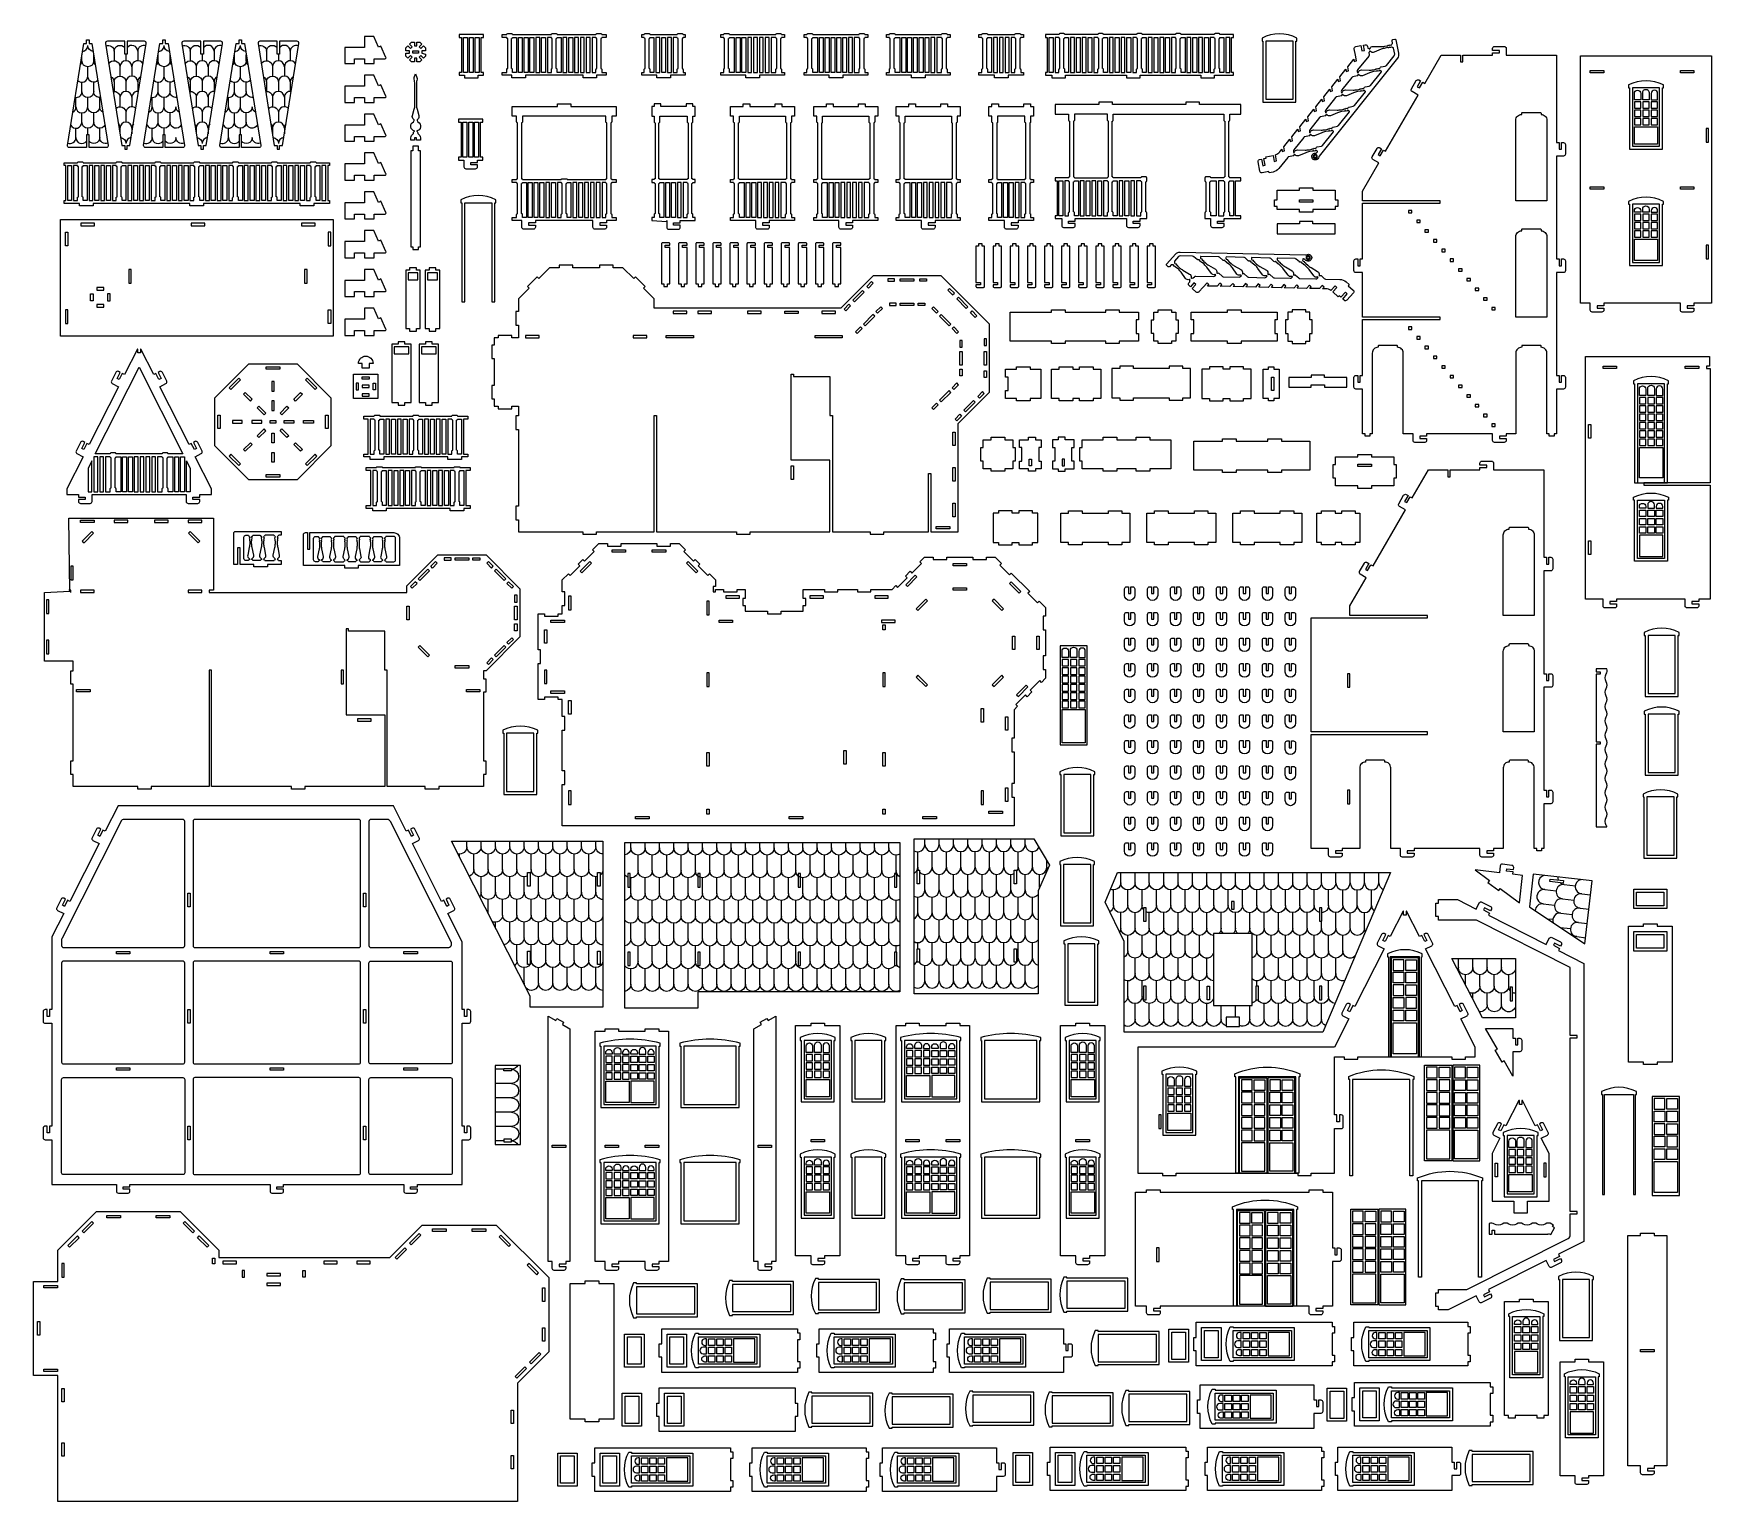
# Model space of a CAD drawing. Extents: x -1025 to 1051, y -1223 to 592.
import ezdxf

# ---------------------------------------------------------------- set-up
doc = ezdxf.new("R2010")
doc.units = 0
doc.header["$MEASUREMENT"] = 0
doc.layers.add('LAYER1', color=18, linetype='CONTINUOUS')

msp = doc.modelspace()

# ---------------------------------------------------------------- linework, layer by layer
at = {"layer": 'LAYER1'}
for points in [[(-962.7, 580), (-959.2, 580), (-959.2, 584.7), (-956.2, 584.7), (-956.2, 580), (-952.6, 580), (-932.4, 454.1, -0.464243), (-934.8, 451.3), (-956.2, 451.3), (-956.2, 467.2), (-959.2, 467.2), (-959.2, 451.3), (-980.6, 451.3, -0.464243), (-982.9, 454.1)], [(-915.6, 454.1), (-912, 454.1), (-912, 449.5), (-909, 449.5), (-909, 454.1), (-905.5, 454.1), (-885.3, 580, 0.464243), (-887.6, 582.8), (-909, 582.8), (-909, 567), (-912, 567), (-912, 582.8), (-933.5, 582.8, 0.464243), (-935.8, 580)], [(-868.4, 580), (-864.8, 580), (-864.8, 584.7), (-861.8, 584.7), (-861.8, 580), (-858.2, 580), (-838.1, 454.1, -0.464243), (-840.4, 451.3), (-861.8, 451.3), (-861.8, 467.2), (-864.8, 467.2), (-864.8, 451.3), (-886.2, 451.3, -0.464243), (-888.6, 454.1)], [(-821.3, 454.1), (-817.7, 454.1), (-817.7, 449.5), (-814.7, 449.5), (-814.7, 454.1), (-811.1, 454.1), (-790.9, 580, 0.464243), (-793.3, 582.8), (-814.7, 582.8), (-814.7, 567), (-817.7, 567), (-817.7, 582.8), (-839.1, 582.8, 0.464243), (-841.5, 580)], [(-774.1, 580), (-770.5, 580), (-770.5, 584.7), (-767.5, 584.7), (-767.5, 580), (-763.9, 580), (-743.7, 454.1, -0.464243), (-746.1, 451.3), (-767.5, 451.3), (-767.5, 467.2), (-770.5, 467.2), (-770.5, 451.3), (-791.9, 451.3, -0.464243), (-794.3, 454.1)], [(-727, 454.1), (-723.4, 454.1), (-723.4, 449.5), (-720.4, 449.5), (-720.4, 454.1), (-716.8, 454.1), (-696.6, 580, 0.464243), (-699, 582.8), (-720.4, 582.8), (-720.4, 567), (-723.4, 567), (-723.4, 582.8), (-744.8, 582.8, 0.464243), (-747.1, 580)], [(-639.6, 575.2), (-639.6, 555.2), (-627.6, 555.2), (-627.6, 561.2), (-615.6, 561.2), (-615.6, 555.2), (-603.6, 555.2), (-603.6, 561.2), (-590, 561.2, 0.543691), (-588.9, 562.9), (-595.2, 576.9), (-597.9, 575.6), (-603.8, 588.8), (-615.6, 588.8), (-615.6, 575.2)], [(-345.1, 540.7), (-380.7, 540.7), (-416.3, 540.7), (-416.3, 537.7), (-433.1, 537.7), (-433.1, 540.7), (-445.1, 540.7), (-445.1, 544.3), (-439.5, 544.3), (-439.5, 547.9, -0.414214), (-438.3, 549.1), (-438.3, 586.3, -0.414214), (-439.5, 587.5), (-445.1, 587.5), (-445.1, 591.1), (-439.5, 591.1, -0.414214), (-438.3, 592.3), (-433.5, 592.3, -0.414214), (-432.3, 591.1), (-384.3, 591.1, -0.414214), (-383.1, 592.3), (-378.3, 592.3, -0.414214), (-377.1, 591.1), (-329.1, 591.1, -0.414214), (-327.9, 592.3), (-323.1, 592.3, -0.414214), (-321.9, 591.1), (-316.3, 591.1), (-316.3, 587.5), (-321.9, 587.5, -0.414214), (-323.1, 586.3), (-323.1, 549.1, -0.414214), (-321.9, 547.9), (-321.9, 544.3), (-316.3, 544.3), (-316.3, 540.7), (-328.3, 540.7), (-328.3, 537.7), (-345.1, 537.7)], [(-432.3, 544.3), (-432.3, 547.9, 0.414214), (-433.5, 549.1), (-433.5, 586.3, 0.414214), (-432.3, 587.5), (-427.5, 587.5), (-427.5, 544.3)], [(-383.1, 549.1), (-383.1, 586.3, -0.414214), (-384.3, 587.5), (-389.1, 587.5), (-389.1, 544.3), (-384.3, 544.3), (-384.3, 547.9, -0.414214)], [(-378.3, 549.1), (-378.3, 586.3, 0.414214), (-377.1, 587.5), (-372.3, 587.5), (-372.3, 544.3), (-377.1, 544.3), (-377.1, 547.9, 0.414214)], [(-329.1, 544.3), (-329.1, 547.9, -0.414214), (-327.9, 549.1), (-327.9, 586.3, -0.414214), (-329.1, 587.5), (-333.9, 587.5), (-333.9, 544.3)], [(-253.8, 537.7), (-253.8, 540.7), (-272.2, 540.7), (-272.2, 544.3), (-269.4, 544.3), (-269.4, 547.9, -0.414214), (-268.2, 549.1), (-268.2, 586.3, -0.414214), (-269.4, 587.5), (-272.2, 587.5), (-272.2, 591.1), (-269.4, 591.1, -0.414214), (-268.2, 592.3), (-263.4, 592.3, -0.414214), (-262.2, 591.1), (-228.6, 591.1, -0.414214), (-227.4, 592.3), (-222.6, 592.3, -0.414214), (-221.4, 591.1), (-218.7, 591.1), (-218.7, 587.5), (-221.4, 587.5, -0.414214), (-222.6, 586.3), (-222.6, 549.1, -0.414214), (-221.4, 547.9), (-221.4, 544.3), (-218.7, 544.3), (-218.7, 540.7), (-237, 540.7), (-237, 537.7)], [(-263.4, 549.1), (-263.4, 586.3, 0.414214), (-262.2, 587.5), (-257.4, 587.5), (-257.4, 544.3), (-262.2, 544.3), (-262.2, 547.9, 0.414214)], [(-227.4, 549.1), (-227.4, 586.3, -0.414214), (-228.6, 587.5), (-233.4, 587.5), (-233.4, 544.3), (-228.6, 544.3), (-228.6, 547.9, -0.414214)], [(-174.7, 540.7), (-174.7, 544.3), (-171.1, 544.3), (-171.1, 547.9, -0.414214), (-169.9, 549.1), (-169.9, 586.3, -0.414214), (-171.1, 587.5), (-174.7, 587.5), (-174.7, 591.1), (-171.1, 591.1, -0.414214), (-169.9, 592.3), (-165.1, 592.3, -0.414214), (-163.9, 591.1), (-106.7, 591.1, -0.414214), (-105.5, 592.3), (-100.7, 592.3, -0.414214), (-99.5, 591.1), (-95.9, 591.1), (-95.9, 587.5), (-99.5, 587.5, -0.414214), (-100.7, 586.3), (-100.7, 549.1, -0.414214), (-99.5, 547.9), (-99.5, 544.3), (-95.9, 544.3), (-95.9, 540.7), (-126.9, 540.7), (-126.9, 537.7), (-143.7, 537.7), (-143.7, 540.7)], [(-158.1, 544.3), (-163.9, 544.3), (-163.9, 547.9, 0.414214), (-165.1, 549.1), (-165.1, 586.3, 0.414214), (-163.9, 587.5), (-158.1, 587.5)], [(-112.5, 544.3), (-106.7, 544.3), (-106.7, 547.9, -0.414214), (-105.5, 549.1), (-105.5, 586.3, -0.414214), (-106.7, 587.5), (-112.5, 587.5)], [(-71.7, 540.7), (-71.7, 544.3), (-68.1, 544.3), (-68.1, 547.9, -0.414214), (-66.9, 549.1), (-66.9, 586.3, -0.414214), (-68.1, 587.5), (-71.7, 587.5), (-71.7, 591.1), (-68.1, 591.1, -0.414214), (-66.9, 592.3), (-62.1, 592.3, -0.414214), (-60.9, 591.1), (-3.7, 591.1, -0.414214), (-2.5, 592.3), (2.3, 592.3, -0.414214), (3.5, 591.1), (7.1, 591.1), (7.1, 587.5), (3.5, 587.5, -0.414214), (2.3, 586.3), (2.3, 549.1, -0.414214), (3.5, 547.9), (3.5, 544.3), (7.1, 544.3), (7.1, 540.7), (-23.9, 540.7), (-23.9, 537.7), (-40.7, 537.7), (-40.7, 540.7)], [(-55.1, 544.3), (-60.9, 544.3), (-60.9, 547.9, 0.414214), (-62.1, 549.1), (-62.1, 586.3, 0.414214), (-60.9, 587.5), (-55.1, 587.5)], [(-9.5, 544.3), (-3.7, 544.3), (-3.7, 547.9, -0.414214), (-2.5, 549.1), (-2.5, 586.3, -0.414214), (-3.7, 587.5), (-9.5, 587.5)], [(30.2, 540.7), (30.2, 544.3), (33.8, 544.3), (33.8, 547.9, -0.414214), (35, 549.1), (35, 586.3, -0.414214), (33.8, 587.5), (30.2, 587.5), (30.2, 591.1), (33.8, 591.1, -0.414214), (35, 592.3), (39.8, 592.3, -0.414214), (41, 591.1), (98.2, 591.1, -0.414214), (99.4, 592.3), (104.2, 592.3, -0.414214), (105.4, 591.1), (109, 591.1), (109, 587.5), (105.4, 587.5, -0.414214), (104.2, 586.3), (104.2, 549.1, -0.414214), (105.4, 547.9), (105.4, 544.3), (109, 544.3), (109, 540.7), (78, 540.7), (78, 537.7), (61.2, 537.7), (61.2, 540.7)], [(46.8, 544.3), (41, 544.3), (41, 547.9, 0.414214), (39.8, 549.1), (39.8, 586.3, 0.414214), (41, 587.5), (46.8, 587.5)], [(92.4, 544.3), (98.2, 544.3), (98.2, 547.9, -0.414214), (99.4, 549.1), (99.4, 586.3, -0.414214), (98.2, 587.5), (92.4, 587.5)], [(163.9, 537.7), (163.9, 540.7), (144.7, 540.7), (144.7, 544.3), (148.3, 544.3), (148.3, 547.9, -0.414214), (149.5, 549.1), (149.5, 586.3, -0.414214), (148.3, 587.5), (144.7, 587.5), (144.7, 591.1), (148.3, 591.1, -0.414214), (149.5, 592.3), (154.3, 592.3, -0.414214), (155.5, 591.1), (189.1, 591.1, -0.414214), (190.3, 592.3), (195.1, 592.3, -0.414214), (196.3, 591.1), (199.9, 591.1), (199.9, 587.5), (196.3, 587.5, -0.414214), (195.1, 586.3), (195.1, 549.1, -0.414214), (196.3, 547.9), (196.3, 544.3), (199.9, 544.3), (199.9, 540.7), (180.7, 540.7), (180.7, 537.7)], [(154.3, 549.1), (154.3, 586.3, 0.414214), (155.5, 587.5), (160.3, 587.5), (160.3, 544.3), (155.5, 544.3), (155.5, 547.9, 0.414214)], [(190.3, 549.1), (190.3, 586.3, -0.414214), (189.1, 587.5), (184.3, 587.5), (184.3, 544.3), (189.1, 544.3), (189.1, 547.9, -0.414214)], [(327.1, 540.7), (327.1, 537.7), (343.9, 537.7), (343.9, 540.7), (419.2, 540.7), (419.2, 537.7), (436, 537.7), (436, 540.7), (459.4, 540.7), (459.4, 544.3), (457.2, 544.3), (457.2, 587.5), (459.4, 587.5), (459.4, 591.1), (442.8, 591.1, 0.414214), (441.6, 592.3), (436.8, 592.3, 0.414214), (435.6, 591.1), (394.8, 591.1, 0.414214), (393.6, 592.3), (388.8, 592.3, 0.414214), (387.6, 591.1), (346.8, 591.1, 0.414214), (345.6, 592.3), (340.8, 592.3, 0.414214), (339.6, 591.1), (298.8, 591.1, 0.414214), (297.6, 592.3), (292.8, 592.3, 0.414214), (291.6, 591.1), (250.8, 591.1, 0.414214), (249.6, 592.3), (244.8, 592.3, 0.414214), (243.6, 591.1), (227.1, 591.1), (227.1, 587.5), (229.2, 587.5), (229.2, 544.3), (227.1, 544.3), (227.1, 540.7), (235, 540.7), (235, 537.7), (251.8, 537.7), (251.8, 540.7)], [(244.8, 549.1), (244.8, 586.3, -0.414214), (243.6, 587.5), (238.8, 587.5), (238.8, 544.3), (243.6, 544.3), (243.6, 547.9, -0.414214)], [(249.6, 549.1), (249.6, 586.3, 0.414214), (250.8, 587.5), (255.6, 587.5), (255.6, 544.3), (250.8, 544.3), (250.8, 547.9, 0.414214)], [(291.6, 544.3), (291.6, 547.9, -0.414214), (292.8, 549.1), (292.8, 586.3, -0.414214), (291.6, 587.5), (286.8, 587.5), (286.8, 544.3)], [(298.8, 544.3), (298.8, 547.9, 0.414214), (297.6, 549.1), (297.6, 586.3, 0.414214), (298.8, 587.5), (303.6, 587.5), (303.6, 544.3)], [(340.8, 549.1), (340.8, 586.3, -0.414214), (339.6, 587.5), (334.8, 587.5), (334.8, 544.3), (339.6, 544.3), (339.6, 547.9, -0.414214)], [(345.6, 549.1), (345.6, 586.3, 0.414214), (346.8, 587.5), (351.6, 587.5), (351.6, 544.3), (346.8, 544.3), (346.8, 547.9, 0.414214)], [(387.6, 544.3), (387.6, 547.9, -0.414214), (388.8, 549.1), (388.8, 586.3, -0.414214), (387.6, 587.5), (382.8, 587.5), (382.8, 544.3)], [(394.8, 544.3), (394.8, 547.9, 0.414214), (393.6, 549.1), (393.6, 586.3, 0.414214), (394.8, 587.5), (399.6, 587.5), (399.6, 544.3)], [(436.8, 549.1), (436.8, 586.3, -0.414214), (435.6, 587.5), (430.8, 587.5), (430.8, 544.3), (435.6, 544.3), (435.6, 547.9, -0.414214)], [(441.6, 549.1), (441.6, 586.3, 0.414214), (442.8, 587.5), (447.6, 587.5), (447.6, 544.3), (442.8, 544.3), (442.8, 547.9, 0.414214)], [(508.6, 441.7), (510, 434.3), (512.9, 434.9), (511.5, 442.4, 0.140614), (516.9, 446.2), (519.3, 449.3), (519.8, 446.7), (522.8, 447.2), (521.8, 452.4), (529.2, 461.7), (529.7, 459), (532.7, 459.6), (531.7, 464.7), (539.1, 474), (539.6, 471.4), (542.5, 471.9), (541.6, 477.1), (549, 486.4), (549.5, 483.7), (552.4, 484.3), (551.4, 489.5), (558.8, 498.7), (559.3, 496.1), (562.3, 496.7), (561.3, 501.8), (568.7, 511.1), (569.2, 508.5), (572.2, 509), (571.2, 514.2), (578.6, 523.4), (579.1, 520.8), (582, 521.4), (581.1, 526.5), (588.5, 535.8), (589, 533.2), (591.9, 533.7), (590.9, 538.9), (598.4, 548.2), (598.8, 545.5), (601.8, 546.1), (600.8, 551.3), (608.2, 560.5), (608.7, 557.9), (611.7, 558.5), (610.3, 565.8), (608.8, 573.4, -0.414214), (610.8, 576.2), (617.2, 577.4), (618.4, 571.1), (621.4, 571.6), (620.2, 578), (622.5, 578.4, -0.414214), (625.4, 576.5), (625.7, 574.7, 0.352171), (626.2, 574.3, -0.352171), (627.3, 573.3), (627.4, 573.1), (627.5, 573.1, 0.272519), (628.5, 573.9, -0.328849), (632.1, 576.5), (641.6, 576.3, 0.051698), (646.6, 576.7), (649.9, 577.3, 0.366837), (650, 577.5, -0.600564), (650.4, 577.7, 0.39765), (650.6, 577.7, -0.39765), (651, 577.8, 0.39765), (651.1, 577.8, -0.594353), (651.6, 577.8, 0.584261), (651.8, 577.7, -0.375636), (654.3, 578.2, 0.187098), (654.5, 578.2, 0.294683), (655.4, 579.1, -0.244569), (656.1, 580, 0.352171), (656.4, 580.5), (655.8, 583.5, -0.414214), (656.7, 584.9), (659.1, 585.3, -0.414214), (660.5, 584.4), (663.6, 567.9, -0.21865), (662.2, 562), (565.4, 440.9, 0.134714), (564.9, 439.7, -0.655406), (557.3, 437.6, -0.655406), (560.9, 444.6, 0.245805), (562.9, 445.5), (563.4, 446.1, 0.507332), (563.2, 446.9, -0.156752), (562.6, 447.4, 0.294683), (561.4, 447.9, 0.187098), (561.3, 447.8, -0.375636), (558.8, 447.3, 0.584261), (558.6, 447.2, -0.594353), (558.2, 447, 0.39765), (558, 447, -0.39765), (557.7, 446.9, 0.39765), (557.5, 446.9, -0.600564), (557.1, 446.9, 0.366837), (556.9, 447), (553.6, 446.4, 0.051698), (548.8, 445), (540, 441.3, -0.328849), (535.7, 442.4, 0.272519), (534.5, 442.8), (534.3, 442.8), (534.4, 442.5, -0.414214), (533.4, 441.1), (528.1, 440.1, 0.179323), (526.6, 439.2), (515.5, 425.3, -0.179323), (508.4, 421), (503.5, 420.1), (503.2, 421.8), (494.9, 420.2, -0.414214), (492.1, 422.2), (489.9, 433.9, -0.414214), (491.8, 436.7), (494.2, 437.2), (495.7, 428.9), (498.7, 429.5), (497.1, 437.7), (500, 438.3), (499.7, 440)], [(496, 583.1), (496, 507.5), (536.8, 507.5), (536.8, 583.1), (538, 583.1), (538, 586.7, 0.238913), (494.8, 586.7), (494.8, 583.1)], [(743.2, 565.6), (780, 565.6), (780, 568.6), (788.4, 568.6), (788.4, 571.6), (780, 571.6), (780, 574, -0.414214), (782.4, 576.4), (794.4, 576.4, -0.414214), (796.8, 574), (796.8, 565.6), (859.2, 565.6), (859.2, 457.6), (862.2, 457.6), (862.2, 449.2), (865.2, 449.2), (865.2, 457.6), (867.6, 457.6, -0.414214), (870, 455.2), (870, 443.2, -0.414214), (867.6, 440.8), (859.2, 440.8), (859.2, 313.6), (862.2, 313.6), (862.2, 305.2), (865.2, 305.2), (865.2, 313.6), (867.6, 313.6, -0.414214), (870, 311.2), (870, 299.2, -0.414214), (867.6, 296.8), (859.2, 296.8), (859.2, 169.6), (862.2, 169.6), (862.2, 161.2), (865.2, 161.2), (865.2, 169.6), (867.6, 169.6, -0.414214), (870, 167.2), (870, 155.2, -0.414214), (867.6, 152.8), (859.2, 152.8), (859.2, 97.6), (856.2, 97.6), (856.2, 94.6), (850.2, 94.6), (850.2, 97.6), (847.2, 97.6), (847.2, 197.2, 0.414214), (840, 204.4), (840, 205.6, 0.414214), (838.8, 206.8), (817.2, 206.8, 0.414214), (816, 205.6), (816, 204.4, 0.414214), (808.8, 197.2), (808.8, 97.6), (796.8, 97.6), (796.8, 94.6), (788.4, 94.6), (788.4, 91.6), (796.8, 91.6), (796.8, 89.2, -0.414214), (794.4, 86.8), (782.4, 86.8, -0.414214), (780, 89.2), (780, 97.6), (698.4, 97.6), (698.4, 94.6), (690, 94.6), (690, 91.6), (698.4, 91.6), (698.4, 89.2, -0.414214), (696, 86.8), (684, 86.8, -0.414214), (681.6, 89.2), (681.6, 97.6), (669.6, 97.6), (669.6, 197.2, 0.414214), (662.4, 204.4), (662.4, 205.6, 0.414214), (661.2, 206.8), (639.6, 206.8, 0.414214), (638.4, 205.6), (638.4, 204.4, 0.414214), (631.2, 197.2), (631.2, 97.6), (628.2, 97.6), (628.2, 94.6), (622.2, 94.6), (622.2, 97.6), (619.2, 97.6), (619.2, 152.8), (610.8, 152.8, -0.414214), (608.4, 155.2), (608.4, 167.2, -0.414214), (610.8, 169.6), (613.2, 169.6), (613.2, 161.2), (616.2, 161.2), (616.2, 169.6), (619.2, 169.6), (619.2, 238.6), (715.2, 238.6), (715.2, 241.6), (619.2, 241.6), (619.2, 296.8), (610.8, 296.8, -0.414214), (608.4, 299.2), (608.4, 311.2, -0.414214), (610.8, 313.6), (613.2, 313.6), (613.2, 305.2), (616.2, 305.2), (616.2, 313.6), (619.2, 313.6), (619.2, 382.6), (715.2, 382.6), (715.2, 385.6), (619.2, 385.6), (619.2, 397.6), (639.3, 432.3), (632, 436.5, -0.414214), (631.1, 439.8), (637.1, 450.2, -0.414214), (640.4, 451), (642.5, 449.8), (638.3, 442.6), (640.9, 441.1), (645.1, 448.3), (647.7, 446.8), (687.8, 516.3), (680.5, 520.5, -0.414214), (679.6, 523.8), (685.6, 534.2, -0.414214), (688.9, 535), (691, 533.8), (686.8, 526.6), (689.4, 525.1), (693.6, 532.3), (696.2, 530.8), (716.2, 565.6), (740.2, 565.6), (740.2, 557.2), (743.2, 557.2)], [(657.1, 574.8, -0.251154), (656.1, 575.3, 0.294683), (654.9, 575.8, 0.187098), (654.7, 575.7, -0.375636), (652.2, 575.3, 0.584261), (652.1, 575.2, -0.594353), (651.7, 575, 0.39765), (651.5, 574.9, -0.39765), (651.1, 574.9, 0.39765), (651, 574.8, -0.600564), (650.5, 574.9, 0.366837), (650.4, 575), (647, 574.3, 0.051698), (642.3, 572.9), (633.5, 569.3, -0.328849), (629.1, 570.3, 0.272519), (628, 570.7), (627.8, 570.7), (627.8, 570.4, -0.352171), (627.1, 569.1, 0.352171), (626.9, 568.6), (627.3, 566.5, -0.21865), (626.8, 564.5), (613.1, 547.4, 0.21865), (612.6, 545.5), (612.9, 544), (613.1, 544, 0.272519), (614, 544.8, -0.328849), (617.7, 547.4), (627.2, 547.2, 0.051698), (632.1, 547.6), (635.5, 548.3, 0.366837), (635.6, 548.4, -0.600564), (636, 548.6, 0.39765), (636.2, 548.6, -0.39765), (636.5, 548.7, 0.39765), (636.7, 548.7, -0.594353), (637.1, 548.7, 0.584261), (637.3, 548.6, -0.375636), (639.8, 549.1, 0.187098), (640, 549.1, 0.294683), (640.9, 550, -0.302722), (641.9, 551), (642, 551), (647.2, 552, 0.179323), (648.7, 552.8), (658.4, 565, 0.21865), (658.9, 567), (657.5, 574.4, 0.352171)], [(1050.7, 564.7), (1050.7, 258.8), (1029.1, 258.8), (1029.1, 255.8), (1020.7, 255.8), (1020.7, 252.8), (1029.1, 252.8), (1029.1, 250.4, -0.414214), (1026.7, 248), (1014.7, 248, -0.414214), (1012.3, 250.4), (1012.3, 258.8), (917.6, 258.8), (917.6, 255.8), (909.2, 255.8), (909.2, 252.8), (917.6, 252.8), (917.6, 250.4, -0.414214), (915.2, 248), (903.2, 248, -0.414214), (900.8, 250.4), (900.8, 258.8), (888.8, 258.8), (888.8, 564.7)], [(-639.6, 527.2), (-639.6, 507.2), (-627.6, 507.2), (-627.6, 513.2), (-615.6, 513.2), (-615.6, 507.2), (-603.6, 507.2), (-603.6, 513.2), (-590, 513.2, 0.543691), (-588.9, 514.9), (-595.2, 528.9), (-597.9, 527.6), (-603.8, 540.8), (-615.6, 540.8), (-615.6, 527.2)], [(-549.3, 483.2, -0.718799), (-551.2, 471.8, -0.374013), (-549.5, 468.6, -0.284044), (-546.2, 463.3), (-546.2, 460.5), (-550.9, 460.5), (-550.9, 463.5), (-553.4, 463.5), (-553.4, 460.5), (-558.1, 460.5), (-558.1, 463.3, -0.284044), (-554.8, 468.6, -0.374013), (-553.2, 471.8, -0.718799), (-555, 483.2, 0.544401), (-554.7, 486.6, -0.306065), (-556.1, 491), (-553.9, 498.7, 0.070039), (-553.2, 504.2), (-553.2, 530.2, 0.071071), (-554, 535.8, -0.166187), (-553.8, 538.1), (-552.2, 542.4), (-550.5, 538.1, -0.166187), (-550.4, 535.8, 0.071071), (-551.2, 530.2), (-551.2, 504.2, 0.070039), (-550.4, 498.7), (-548.2, 491, -0.306065), (-549.6, 486.6, 0.544401)], [(615.8, 523.7, -0.600564), (616.2, 523.9, 0.39765), (616.4, 523.9, -0.39765), (616.8, 524, 0.39765), (616.9, 524, -0.594353), (617.4, 524, 0.584261), (617.6, 523.9, -0.375636), (620.1, 524.4, 0.187098), (620.3, 524.4, 0.294683), (621.2, 525.3, -0.302722), (622.1, 526.2), (622.2, 526.3), (627.5, 527.3, 0.179323), (628.9, 528.1), (642.4, 545, 0.507332), (642.2, 545.8, -0.156752), (641.6, 546.2, 0.294683), (640.5, 546.7, 0.187098), (640.3, 546.7, -0.375636), (637.8, 546.2, 0.584261), (637.6, 546.1, -0.594353), (637.2, 545.9, 0.39765), (637.1, 545.9, -0.39765), (636.7, 545.8, 0.39765), (636.5, 545.8, -0.600564), (636.1, 545.8, 0.366837), (635.9, 545.9), (632.6, 545.3, 0.051698), (627.8, 543.8), (619, 540.2, -0.328849), (614.7, 541.2, 0.272519), (613.6, 541.7), (613.4, 541.6), (613.4, 541.4, -0.414214), (612.4, 540), (607.1, 538.9, 0.179323), (605.7, 538.1), (593.4, 522.7, 0.21865), (592.9, 520.7), (593.2, 519.3), (593.4, 519.3, 0.272519), (594.3, 520.1, -0.328849), (597.9, 522.7), (607.4, 522.5, 0.051698), (612.4, 522.9), (615.7, 523.5, 0.366837)], [(587.7, 497.8, 0.051698), (592.6, 498.2), (596, 498.8, 0.366837), (596.1, 498.9, -0.600564), (596.5, 499.2, 0.39765), (596.7, 499.2, -0.39765), (597, 499.3, 0.39765), (597.2, 499.3, -0.594353), (597.6, 499.2, 0.584261), (597.8, 499.2, -0.375636), (600.3, 499.7, 0.187098), (600.5, 499.7, 0.294683), (601.4, 500.6, -0.302722), (602.4, 501.5), (602.5, 501.5), (607.7, 502.5, 0.179323), (609.2, 503.4), (622.7, 520.3, 0.507332), (622.5, 521, -0.156752), (621.9, 521.5, 0.294683), (620.7, 522, 0.187098), (620.6, 521.9, -0.375636), (618, 521.5, 0.584261), (617.9, 521.4, -0.594353), (617.5, 521.2, 0.39765), (617.3, 521.1, -0.39765), (616.9, 521.1, 0.39765), (616.8, 521, -0.600564), (616.3, 521.1, 0.366837), (616.2, 521.2), (612.8, 520.5, 0.051698), (608.1, 519.1), (599.3, 515.5, -0.328849), (594.9, 516.5, 0.272519), (593.8, 516.9), (593.6, 516.9), (593.7, 516.6, -0.414214), (592.7, 515.2), (587.3, 514.2, 0.179323), (585.9, 513.4), (573.6, 498, 0.21865), (573.1, 496), (573.4, 494.5), (573.6, 494.6, 0.272519), (574.5, 495.4, -0.328849), (578.1, 498)], [(949.4, 525.2), (949.4, 449.6), (990.2, 449.6), (990.2, 525.2), (991.4, 525.2), (991.4, 528.8, 0.238913), (948.2, 528.8), (948.2, 525.2)], [(963.3, 518.4), (963.3, 510.5), (955.4, 510.5), (955.4, 518.4, -1)], [(965.7, 510.5), (965.7, 519.3, -1), (973.8, 519.3), (973.8, 510.5)], [(976.2, 518.4), (976.2, 510.5), (984.2, 510.5), (984.2, 518.4, 1)], [(-420.8, 361.3), (-432.8, 361.3), (-432.8, 364.9), (-427.2, 364.9), (-427.2, 368.5, -0.414214), (-426, 369.7), (-426, 406.9, -0.414214), (-427.2, 408.1), (-432.8, 408.1), (-432.8, 411.7), (-427.2, 411.7, -0.414214), (-426, 412.9), (-426, 481.9, -0.414214), (-427.2, 483.1), (-427.2, 490.3), (-432.8, 490.3), (-432.8, 502.3), (-376.8, 502.3), (-376.8, 505.3), (-360, 505.3), (-360, 502.3), (-304, 502.3), (-304, 490.3), (-309.6, 490.3), (-309.6, 483.1, -0.414214), (-310.8, 481.9), (-310.8, 412.9, -0.414214), (-309.6, 411.7), (-304, 411.7), (-304, 408.1), (-309.6, 408.1, -0.414214), (-310.8, 406.9), (-310.8, 369.7, -0.414214), (-309.6, 368.5), (-309.6, 364.9), (-304, 364.9), (-304, 361.3), (-316, 361.3), (-316, 358.3), (-324.4, 358.3), (-324.4, 355.3), (-316, 355.3), (-316, 352.9, -0.414214), (-318.4, 350.5), (-330.4, 350.5, -0.414214), (-332.8, 352.9), (-332.8, 361.3), (-368.4, 361.3), (-404, 361.3), (-404, 358.3), (-412.4, 358.3), (-412.4, 355.3), (-404, 355.3), (-404, 352.9, -0.414214), (-406.4, 350.5), (-418.4, 350.5, -0.414214), (-420.8, 352.9)], [(-241.6, 359.8), (-241.6, 361.3), (-241.6, 352.9, 0.414214), (-239.2, 350.5), (-227.2, 350.5, 0.414214), (-224.8, 352.9), (-224.8, 355.3), (-233.2, 355.3), (-233.2, 358.3), (-224.8, 358.3), (-224.8, 361.3), (-206.4, 361.3), (-206.4, 364.9), (-209.2, 364.9), (-209.2, 368.5, 0.414214), (-210.4, 369.7), (-210.4, 406.9, 0.414214), (-209.2, 408.1), (-206.4, 408.1), (-206.4, 411.7), (-209.2, 411.7, 0.414214), (-210.4, 412.9), (-210.4, 481.9, 0.414214), (-209.2, 483.1), (-209.2, 490.3), (-206.4, 490.3), (-206.4, 502.3), (-209.2, 502.3), (-209.2, 505.3), (-217.6, 505.3), (-217.6, 502.3), (-248.8, 502.3), (-248.8, 505.3), (-257.2, 505.3), (-257.2, 502.3), (-259.9, 502.3), (-259.9, 490.3), (-257.2, 490.3), (-257.2, 483.1, 0.414214), (-256, 481.9), (-256, 412.9, 0.414214), (-257.2, 411.7), (-259.9, 411.7), (-259.9, 408.1), (-257.2, 408.1, 0.414214), (-256, 406.9), (-256, 369.7, 0.414214), (-257.2, 368.5), (-257.2, 364.9), (-259.9, 364.9), (-259.9, 361.3)], [(-158.9, 411.7, -0.414214), (-157.7, 412.9), (-157.7, 481.9, -0.414214), (-158.9, 483.1), (-158.9, 490.3), (-162.5, 490.3), (-162.5, 502.3), (-147.1, 502.3), (-147.1, 505.3), (-138.7, 505.3), (-138.7, 502.3), (-107.5, 502.3), (-107.5, 505.3), (-99.1, 505.3), (-99.1, 502.3), (-83.6, 502.3), (-83.6, 490.3), (-87.3, 490.3), (-87.3, 483.1, -0.414214), (-88.5, 481.9), (-88.5, 412.9, -0.414214), (-87.3, 411.7), (-83.6, 411.7), (-83.6, 408.1), (-87.3, 408.1, -0.414214), (-88.5, 406.9), (-88.5, 369.7, -0.414214), (-87.3, 368.5), (-87.3, 364.9), (-83.6, 364.9), (-83.6, 361.3), (-114.7, 361.3), (-114.7, 358.3), (-123.1, 358.3), (-123.1, 355.3), (-114.7, 355.3), (-114.7, 352.9, -0.414214), (-117.1, 350.5), (-129.1, 350.5, -0.414214), (-131.5, 352.9), (-131.5, 361.3), (-162.5, 361.3), (-162.5, 364.9), (-158.9, 364.9), (-158.9, 368.5, -0.414214), (-157.7, 369.7), (-157.7, 406.9, -0.414214), (-158.9, 408.1), (-162.5, 408.1), (-162.5, 411.7)], [(-55.9, 411.7, -0.414214), (-54.7, 412.9), (-54.7, 481.9, -0.414214), (-55.9, 483.1), (-55.9, 490.3), (-59.5, 490.3), (-59.5, 502.3), (-44.1, 502.3), (-44.1, 505.3), (-35.7, 505.3), (-35.7, 502.3), (-4.5, 502.3), (-4.5, 505.3), (3.9, 505.3), (3.9, 502.3), (19.4, 502.3), (19.4, 490.3), (15.7, 490.3), (15.7, 483.1, -0.414214), (14.5, 481.9), (14.5, 412.9, -0.414214), (15.7, 411.7), (19.4, 411.7), (19.4, 408.1), (15.7, 408.1, -0.414214), (14.5, 406.9), (14.5, 369.7, -0.414214), (15.7, 368.5), (15.7, 364.9), (19.4, 364.9), (19.4, 361.3), (-11.7, 361.3), (-11.7, 358.3), (-20.1, 358.3), (-20.1, 355.3), (-11.7, 355.3), (-11.7, 352.9, -0.414214), (-14.1, 350.5), (-26.1, 350.5, -0.414214), (-28.5, 352.9), (-28.5, 361.3), (-59.5, 361.3), (-59.5, 364.9), (-55.9, 364.9), (-55.9, 368.5, -0.414214), (-54.7, 369.7), (-54.7, 406.9, -0.414214), (-55.9, 408.1), (-59.5, 408.1), (-59.5, 411.7)], [(46.1, 411.7, -0.414214), (47.3, 412.9), (47.3, 481.9, -0.414214), (46.1, 483.1), (46.1, 490.3), (42.4, 490.3), (42.4, 502.3), (57.9, 502.3), (57.9, 505.3), (66.3, 505.3), (66.3, 502.3), (97.5, 502.3), (97.5, 505.3), (105.9, 505.3), (105.9, 502.3), (121.3, 502.3), (121.3, 490.3), (117.7, 490.3), (117.7, 483.1, -0.414214), (116.5, 481.9), (116.5, 412.9, -0.414214), (117.7, 411.7), (121.3, 411.7), (121.3, 408.1), (117.7, 408.1, -0.414214), (116.5, 406.9), (116.5, 369.7, -0.414214), (117.7, 368.5), (117.7, 364.9), (121.3, 364.9), (121.3, 361.3), (90.3, 361.3), (90.3, 358.3), (81.9, 358.3), (81.9, 355.3), (90.3, 355.3), (90.3, 352.9, -0.414214), (87.9, 350.5), (75.9, 350.5, -0.414214), (73.5, 352.9), (73.5, 361.3), (42.4, 361.3), (42.4, 364.9), (46.1, 364.9), (46.1, 368.5, -0.414214), (47.3, 369.7), (47.3, 406.9, -0.414214), (46.1, 408.1), (42.4, 408.1), (42.4, 411.7)], [(157, 364.9), (160.6, 364.9), (160.6, 368.5, -0.414214), (161.8, 369.7), (161.8, 406.9, -0.414214), (160.6, 408.1), (157, 408.1), (157, 411.7), (160.6, 411.7, -0.414214), (161.8, 412.9), (161.8, 481.9, -0.414214), (160.6, 483.1), (160.6, 490.3), (157, 490.3), (157, 502.3), (160.6, 502.3), (160.6, 505.3), (169, 505.3), (169, 502.3), (200.2, 502.3), (200.2, 505.3), (208.6, 505.3), (208.6, 502.3), (212.2, 502.3), (212.2, 490.3), (208.6, 490.3), (208.6, 483.1, -0.414214), (207.4, 481.9), (207.4, 412.9, -0.414214), (208.6, 411.7), (212.2, 411.7), (212.2, 408.1), (208.6, 408.1, -0.414214), (207.4, 406.9), (207.4, 369.7, -0.414214), (208.6, 368.5), (208.6, 364.9), (212.2, 364.9), (212.2, 361.3), (193, 361.3), (193, 358.3), (184.6, 358.3), (184.6, 355.3), (193, 355.3), (193, 352.9, -0.414214), (190.6, 350.5), (178.6, 350.5, -0.414214), (176.2, 352.9), (176.2, 361.3), (157, 361.3)], [(448, 363.5), (468.4, 363.5), (468.4, 367.1), (462, 367.1), (462, 410.3), (468.4, 410.3), (468.4, 413.9), (454.8, 413.9, 0.414214), (453.6, 415.1), (453.6, 484.1, 0.414214), (454.8, 485.3), (454.8, 492.5), (468.4, 492.5), (468.4, 504.5), (417.4, 504.5), (417.4, 507.5), (400.6, 507.5), (400.6, 504.5), (309.9, 504.5), (309.9, 507.5), (293.1, 507.5), (293.1, 504.5), (239.1, 504.5), (239.1, 492.5), (255.6, 492.5), (255.6, 485.3, 0.414214), (256.8, 484.1), (256.8, 415.1, 0.414214), (255.6, 413.9), (239.1, 413.9), (239.1, 410.3), (241.2, 410.3), (241.2, 367.1), (239.1, 367.1), (239.1, 363.5), (247, 363.5), (247, 355.1, 0.414214), (249.4, 352.7), (261.4, 352.7, 0.414214), (263.8, 355.1), (263.8, 357.5), (255.4, 357.5), (255.4, 360.5), (263.8, 360.5), (263.8, 363.5), (327.1, 363.5), (327.1, 355.1, 0.414214), (329.5, 352.7), (341.5, 352.7, 0.414214), (343.9, 355.1), (343.9, 357.5), (335.5, 357.5), (335.5, 360.5), (343.9, 360.5), (343.9, 363.5), (352.2, 363.5), (352.2, 370.7, 0.414214), (351, 371.9), (351, 409.1, 0.414214), (352.2, 410.3), (352.2, 413.9, 0.414214), (351, 415.1), (346.2, 415.1, 0.414214), (345, 413.9), (310.8, 413.9, 0.414214), (309.6, 415.1), (309.6, 484.1, 0.414214), (310.8, 485.3), (310.8, 492.5), (447.6, 492.5), (447.6, 485.3, 0.414214), (448.8, 484.1), (448.8, 415.1, 0.414214), (447.6, 413.9), (431.4, 413.9, 0.414214), (430.2, 415.1), (425.4, 415.1, 0.414214), (424.2, 413.9), (424.2, 410.3, 0.414214), (425.4, 409.1), (425.4, 371.9, 0.414214), (424.2, 370.7), (424.2, 363.5), (431.2, 363.5), (431.2, 355.1, 0.414214), (433.6, 352.7), (445.6, 352.7, 0.414214), (448, 355.1), (448, 357.5), (439.6, 357.5), (439.6, 360.5), (448, 360.5)], [(-639.6, 479.2), (-639.6, 459.2), (-627.6, 459.2), (-627.6, 465.2), (-615.6, 465.2), (-615.6, 459.2), (-603.6, 459.2), (-603.6, 465.2), (-590, 465.2, 0.543691), (-588.9, 466.9), (-595.2, 480.9), (-597.9, 479.6), (-603.8, 492.8), (-615.6, 492.8), (-615.6, 479.2)], [(-492.4, 427.6, 0.414214), (-490, 425.2), (-478, 425.2, 0.414214), (-475.6, 427.6), (-475.6, 430), (-484, 430), (-484, 433), (-475.6, 433), (-475.6, 436), (-469, 436), (-469, 439.6), (-472, 439.6), (-472, 482.8), (-469, 482.8), (-469, 486.4), (-499, 486.4), (-499, 482.8), (-496, 482.8), (-496, 439.6), (-499, 439.6), (-499, 436), (-492.4, 436)], [(-315.6, 412.9), (-315.6, 481.9, -0.414214), (-316.8, 483.1), (-316.8, 490.3), (-420, 490.3), (-420, 483.1, -0.414214), (-421.2, 481.9), (-421.2, 412.9, -0.414214), (-420, 411.7), (-372, 411.7, -0.414214), (-370.8, 412.9), (-366, 412.9, -0.414214), (-364.8, 411.7), (-316.8, 411.7, -0.414214)], [(-216.4, 411.7), (-250, 411.7, 0.414214), (-251.2, 412.9), (-251.2, 481.9, 0.414214), (-250, 483.1), (-250, 490.3), (-216.4, 490.3), (-216.4, 483.1, 0.414214), (-215.2, 481.9), (-215.2, 412.9, 0.414214)], [(-94.5, 411.7), (-151.7, 411.7, 0.414214), (-152.9, 412.9), (-152.9, 481.9, 0.414214), (-151.7, 483.1), (-151.7, 490.3), (-94.5, 490.3), (-94.5, 483.1, 0.414214), (-93.3, 481.9), (-93.3, 412.9, 0.414214)], [(8.5, 411.7), (-48.7, 411.7, 0.414214), (-49.9, 412.9), (-49.9, 481.9, 0.414214), (-48.7, 483.1), (-48.7, 490.3), (8.5, 490.3), (8.5, 483.1, 0.414214), (9.7, 481.9), (9.7, 412.9, 0.414214)], [(110.5, 411.7), (53.3, 411.7, 0.414214), (52.1, 412.9), (52.1, 481.9, 0.414214), (53.3, 483.1), (53.3, 490.3), (110.5, 490.3), (110.5, 483.1, 0.414214), (111.7, 481.9), (111.7, 412.9, 0.414214)], [(201.4, 411.7, -0.414214), (202.6, 412.9), (202.6, 481.9, -0.414214), (201.4, 483.1), (201.4, 490.3), (167.8, 490.3), (167.8, 483.1, -0.414214), (166.6, 481.9), (166.6, 412.9, -0.414214), (167.8, 411.7)], [(261.6, 415.1, -0.414214), (262.8, 413.9), (303.6, 413.9, -0.414214), (304.8, 415.1), (304.8, 484.1, -0.414214), (303.6, 485.3), (303.6, 492.5), (262.8, 492.5), (262.8, 485.3, -0.414214), (261.6, 484.1)], [(572.9, 473.5), (576.2, 474.1, 0.366837), (576.3, 474.2, -0.600564), (576.7, 474.4, 0.39765), (576.9, 474.5, -0.39765), (577.3, 474.5, 0.39765), (577.4, 474.6, -0.594353), (577.9, 474.5, 0.584261), (578.1, 474.5, -0.375636), (580.6, 475, 0.187098), (580.8, 475, 0.294683), (581.7, 475.9, -0.302722), (582.6, 476.8), (582.7, 476.8), (588, 477.8, 0.179323), (589.4, 478.7), (602.9, 495.6, 0.507332), (602.7, 496.3, -0.156752), (602.1, 496.8, 0.294683), (600.9, 497.3, 0.187098), (600.8, 497.2, -0.375636), (598.3, 496.8, 0.584261), (598.1, 496.7, -0.594353), (597.7, 496.4, 0.39765), (597.5, 496.4, -0.39765), (597.2, 496.3, 0.39765), (597, 496.3, -0.600564), (596.6, 496.4, 0.366837), (596.4, 496.5), (593.1, 495.8, 0.051698), (588.3, 494.4), (579.5, 490.7, -0.328849), (575.2, 491.8, 0.272519), (574, 492.2), (573.8, 492.2), (573.9, 491.9, -0.414214), (572.9, 490.5), (567.6, 489.5, 0.179323), (566.1, 488.6), (553.9, 473.3, 0.21865), (553.4, 471.3), (553.6, 469.8), (553.8, 469.9, 0.272519), (554.8, 470.7, -0.328849), (558.4, 473.2), (567.9, 473, 0.051698)], [(847.2, 485.2), (847.2, 385.6), (808.8, 385.6), (808.8, 485.2, -0.414214), (816, 492.4), (816, 493.6, -0.414214), (817.2, 494.8), (838.8, 494.8, -0.414214), (840, 493.6), (840, 492.4, -0.414214)], [(556.5, 449.4, 0.366837), (556.6, 449.5, -0.600564), (557, 449.7, 0.39765), (557.1, 449.8, -0.39765), (557.5, 449.8, 0.39765), (557.7, 449.9, -0.594353), (558.1, 449.8, 0.584261), (558.3, 449.8, -0.375636), (560.8, 450.3, 0.187098), (561, 450.2, 0.294683), (561.9, 451.2, -0.302722), (562.9, 452.1), (563, 452.1), (568.2, 453.1, 0.179323), (569.7, 454), (583.2, 470.9, 0.507332), (583, 471.6, -0.156752), (582.4, 472.1, 0.294683), (581.2, 472.6, 0.187098), (581, 472.5, -0.375636), (578.5, 472.1, 0.584261), (578.4, 472, -0.594353), (578, 471.7, 0.39765), (577.8, 471.7, -0.39765), (577.4, 471.6, 0.39765), (577.3, 471.6, -0.600564), (576.8, 471.7, 0.366837), (576.7, 471.7), (573.3, 471.1, 0.051698), (568.6, 469.7), (559.8, 466, -0.328849), (555.4, 467.1, 0.272519), (554.3, 467.5), (554.1, 467.5), (554.1, 467.2, -0.414214), (553.2, 465.8), (547.8, 464.8, 0.179323), (546.4, 463.9), (534.1, 448.5, 0.21865), (533.6, 446.6), (533.9, 445.1), (534.1, 445.2, 0.272519), (535, 446, -0.328849), (538.6, 448.5), (548.2, 448.3, 0.051698), (553.1, 448.7)], [(-639.6, 431.2), (-639.6, 411.2), (-627.6, 411.2), (-627.6, 417.2), (-615.6, 417.2), (-615.6, 411.2), (-603.6, 411.2), (-603.6, 417.2), (-590, 417.2, 0.543691), (-588.9, 418.9), (-595.2, 432.9), (-597.9, 431.6), (-603.8, 444.8), (-615.6, 444.8), (-615.6, 431.2)], [(560.6, 442.9, 0.414214), (558, 440.3, 0.414214), (560.6, 437.7, 0.414214), (563.2, 440.3, 0.414214)], [(560.6, 441.9, 0.414214), (559, 440.3, 0.414214), (560.6, 438.8, 0.414214), (562.2, 440.3, 0.414214)], [(-658.8, 382.2), (-678, 382.2), (-678, 379.2), (-694.8, 379.2), (-694.8, 382.2), (-814.5, 382.2), (-814.5, 379.2), (-831.3, 379.2), (-831.3, 382.2), (-951, 382.2), (-951, 379.2), (-967.8, 379.2), (-967.8, 382.2), (-987, 382.2), (-987, 385.8), (-984.9, 385.8), (-984.9, 429), (-987, 429), (-987, 432.6), (-970.5, 432.6, -0.414214), (-969.3, 433.8), (-964.5, 433.8, -0.414214), (-963.3, 432.6), (-922.5, 432.6, -0.414214), (-921.3, 433.8), (-916.5, 433.8, -0.414214), (-915.3, 432.6), (-874.5, 432.6, -0.414214), (-873.3, 433.8), (-868.5, 433.8, -0.414214), (-867.3, 432.6), (-826.5, 432.6, -0.414214), (-825.3, 433.8), (-820.5, 433.8, -0.414214), (-819.3, 432.6), (-778.5, 432.6, -0.414214), (-777.3, 433.8), (-772.5, 433.8, -0.414214), (-771.3, 432.6), (-730.5, 432.6, -0.414214), (-729.3, 433.8), (-724.5, 433.8, -0.414214), (-723.3, 432.6), (-682.5, 432.6, -0.414214), (-681.3, 433.8), (-676.5, 433.8, -0.414214), (-675.3, 432.6), (-658.8, 432.6), (-658.8, 429), (-660.9, 429), (-660.9, 385.8), (-658.8, 385.8)], [(-969.3, 390.6), (-969.3, 427.8, -0.414214), (-970.5, 429), (-975.3, 429), (-975.3, 385.8), (-970.5, 385.8), (-970.5, 389.4, -0.414214)], [(-964.5, 390.6), (-964.5, 427.8, 0.414214), (-963.3, 429), (-958.5, 429), (-958.5, 385.8), (-963.3, 385.8), (-963.3, 389.4, 0.414214)], [(-922.5, 385.8), (-922.5, 389.4, -0.414214), (-921.3, 390.6), (-921.3, 427.8, -0.414214), (-922.5, 429), (-927.3, 429), (-927.3, 385.8)], [(-915.3, 385.8), (-915.3, 389.4, 0.414214), (-916.5, 390.6), (-916.5, 427.8, 0.414214), (-915.3, 429), (-910.5, 429), (-910.5, 385.8)], [(-873.3, 390.6), (-873.3, 427.8, -0.414214), (-874.5, 429), (-879.3, 429), (-879.3, 385.8), (-874.5, 385.8), (-874.5, 389.4, -0.414214)], [(-868.5, 390.6), (-868.5, 427.8, 0.414214), (-867.3, 429), (-862.5, 429), (-862.5, 385.8), (-867.3, 385.8), (-867.3, 389.4, 0.414214)], [(-826.5, 385.8), (-826.5, 389.4, -0.414214), (-825.3, 390.6), (-825.3, 427.8, -0.414214), (-826.5, 429), (-831.3, 429), (-831.3, 385.8)], [(-819.3, 385.8), (-819.3, 389.4, 0.414214), (-820.5, 390.6), (-820.5, 427.8, 0.414214), (-819.3, 429), (-814.5, 429), (-814.5, 385.8)], [(-777.3, 390.6), (-777.3, 427.8, -0.414214), (-778.5, 429), (-783.3, 429), (-783.3, 385.8), (-778.5, 385.8), (-778.5, 389.4, -0.414214)], [(-771.3, 385.8), (-771.3, 389.4, 0.414214), (-772.5, 390.6), (-772.5, 427.8, 0.414214), (-771.3, 429), (-766.5, 429), (-766.5, 385.8)], [(-729.3, 390.6), (-729.3, 427.8, -0.414214), (-730.5, 429), (-735.3, 429), (-735.3, 385.8), (-730.5, 385.8), (-730.5, 389.4, -0.414214)], [(-723.3, 385.8), (-723.3, 389.4, 0.414214), (-724.5, 390.6), (-724.5, 427.8, 0.414214), (-723.3, 429), (-718.5, 429), (-718.5, 385.8)], [(-681.3, 390.6), (-681.3, 427.8, -0.414214), (-682.5, 429), (-687.3, 429), (-687.3, 385.8), (-682.5, 385.8), (-682.5, 389.4, -0.414214)], [(-675.3, 385.8), (-675.3, 389.4, 0.414214), (-676.5, 390.6), (-676.5, 427.8, 0.414214), (-675.3, 429), (-670.5, 429), (-670.5, 385.8)], [(-639.6, 383.2), (-639.6, 363.2), (-627.6, 363.2), (-627.6, 369.2), (-615.6, 369.2), (-615.6, 363.2), (-603.6, 363.2), (-603.6, 369.2), (-590, 369.2, 0.543691), (-588.9, 370.9), (-595.2, 384.9), (-597.9, 383.6), (-603.8, 396.8), (-615.6, 396.8), (-615.6, 383.2)], [(-420, 364.9), (-420, 368.5, 0.414214), (-421.2, 369.7), (-421.2, 406.9, 0.414214), (-420, 408.1), (-415.2, 408.1), (-415.2, 364.9)], [(-370.8, 369.7), (-370.8, 406.9, -0.414214), (-372, 408.1), (-376.8, 408.1), (-376.8, 364.9), (-372, 364.9), (-372, 368.5, -0.414214)], [(-366, 369.7), (-366, 406.9, 0.414214), (-364.8, 408.1), (-360, 408.1), (-360, 364.9), (-364.8, 364.9), (-364.8, 368.5, 0.414214)], [(-316.8, 364.9), (-316.8, 368.5, -0.414214), (-315.6, 369.7), (-315.6, 406.9, -0.414214), (-316.8, 408.1), (-321.6, 408.1), (-321.6, 364.9)], [(-251.2, 369.7), (-251.2, 406.9, 0.414214), (-250, 408.1), (-245.2, 408.1), (-245.2, 364.9), (-250, 364.9), (-250, 368.5, 0.414214)], [(-215.2, 369.7), (-215.2, 406.9, -0.414214), (-216.4, 408.1), (-221.2, 408.1), (-221.2, 364.9), (-216.4, 364.9), (-216.4, 368.5, -0.414214)], [(-145.9, 364.9), (-151.7, 364.9), (-151.7, 368.5, 0.414214), (-152.9, 369.7), (-152.9, 406.9, 0.414214), (-151.7, 408.1), (-145.9, 408.1)], [(-100.3, 364.9), (-94.5, 364.9), (-94.5, 368.5, -0.414214), (-93.3, 369.7), (-93.3, 406.9, -0.414214), (-94.5, 408.1), (-100.3, 408.1)], [(-42.9, 364.9), (-48.7, 364.9), (-48.7, 368.5, 0.414214), (-49.9, 369.7), (-49.9, 406.9, 0.414214), (-48.7, 408.1), (-42.9, 408.1)], [(2.7, 364.9), (8.5, 364.9), (8.5, 368.5, -0.414214), (9.7, 369.7), (9.7, 406.9, -0.414214), (8.5, 408.1), (2.7, 408.1)], [(59.1, 364.9), (53.3, 364.9), (53.3, 368.5, 0.414214), (52.1, 369.7), (52.1, 406.9, 0.414214), (53.3, 408.1), (59.1, 408.1)], [(104.7, 364.9), (110.5, 364.9), (110.5, 368.5, -0.414214), (111.7, 369.7), (111.7, 406.9, -0.414214), (110.5, 408.1), (104.7, 408.1)], [(166.6, 369.7), (166.6, 406.9, 0.414214), (167.8, 408.1), (172.6, 408.1), (172.6, 364.9), (167.8, 364.9), (167.8, 368.5, 0.414214)], [(202.6, 369.7), (202.6, 406.9, -0.414214), (201.4, 408.1), (196.6, 408.1), (196.6, 364.9), (201.4, 364.9), (201.4, 368.5, -0.414214)], [(256.8, 371.9), (256.8, 409.1, -0.414214), (255.6, 410.3), (250.8, 410.3), (250.8, 367.1), (255.6, 367.1), (255.6, 370.7, -0.414214)], [(261.6, 371.9), (261.6, 409.1, 0.414214), (262.8, 410.3), (267.6, 410.3), (267.6, 367.1), (262.8, 367.1), (262.8, 370.7, 0.414214)], [(303.6, 367.1), (303.6, 370.7, -0.414214), (304.8, 371.9), (304.8, 409.1, -0.414214), (303.6, 410.3), (298.8, 410.3), (298.8, 367.1)], [(310.8, 367.1), (310.8, 370.7, 0.414214), (309.6, 371.9), (309.6, 409.1, 0.414214), (310.8, 410.3), (315.6, 410.3), (315.6, 367.1)], [(346.2, 371.9), (346.2, 409.1, -0.414214), (345, 410.3), (339.6, 410.3), (339.6, 367.1), (345, 367.1), (345, 370.7, -0.414214)], [(431.4, 367.1), (431.4, 370.7, 0.414214), (430.2, 371.9), (430.2, 409.1, 0.414214), (431.4, 410.3), (438, 410.3), (438, 367.1)], [(448.8, 371.9), (448.8, 409.1, -0.414214), (447.6, 410.3), (441, 410.3), (441, 367.1), (447.6, 367.1), (447.6, 370.7, -0.414214)], [(453.6, 371.9), (453.6, 409.1, 0.414214), (454.8, 410.3), (459.6, 410.3), (459.6, 367.1), (454.8, 367.1), (454.8, 370.7, 0.414214)], [(-491.4, 260.8), (-491.4, 383.2), (-457.8, 383.2), (-457.8, 260.8), (-454.2, 260.8), (-454.2, 383.2), (-453, 383.2), (-453, 386.8, 0.238913), (-496.2, 386.8), (-496.2, 383.2), (-495, 383.2), (-495, 260.8)], [(949.4, 381.2), (949.4, 305.6), (990.2, 305.6), (990.2, 381.2), (991.4, 381.2), (991.4, 384.8, 0.238913), (948.2, 384.8), (948.2, 381.2)], [(963.3, 373.2), (963.3, 371.3), (955.4, 371.3), (955.4, 373.2, -1)], [(965.7, 371.3), (965.7, 375.3, -1), (973.8, 375.3), (973.8, 371.3)], [(976.2, 373.2), (976.2, 371.3), (984.2, 371.3), (984.2, 373.2, 1)], [(-639.6, 335.2), (-639.6, 315.2), (-627.6, 315.2), (-627.6, 321.2), (-615.6, 321.2), (-615.6, 315.2), (-603.6, 315.2), (-603.6, 321.2), (-590, 321.2, 0.543691), (-588.9, 322.9), (-595.2, 336.9), (-597.9, 335.6), (-603.8, 348.8), (-615.6, 348.8), (-615.6, 335.2)], [(-237.6, 282.7), (-237.6, 327.7), (-243.3, 327.7), (-243.3, 330.7), (-237.6, 330.7), (-237.6, 332.5, 0.414214), (-238.8, 333.7), (-246.9, 333.7, 0.414214), (-248.1, 332.5), (-248.1, 282.7), (-245.1, 282.7), (-245.1, 279.7), (-240.6, 279.7), (-240.6, 282.7)], [(-216.4, 282.7), (-216.4, 327.7), (-222.1, 327.7), (-222.1, 330.7), (-216.4, 330.7), (-216.4, 332.5, 0.414214), (-217.6, 333.7), (-225.7, 333.7, 0.414214), (-226.9, 332.5), (-226.9, 282.7), (-223.9, 282.7), (-223.9, 279.7), (-219.4, 279.7), (-219.4, 282.7)], [(-195.3, 282.7), (-195.3, 327.7), (-200.9, 327.7), (-200.9, 330.7), (-195.3, 330.7), (-195.3, 332.5, 0.414214), (-196.5, 333.7), (-204.5, 333.7, 0.414214), (-205.7, 332.5), (-205.7, 282.7), (-202.7, 282.7), (-202.7, 279.7), (-198.3, 279.7), (-198.3, 282.7)], [(-174.1, 282.7), (-174.1, 327.7), (-179.8, 327.7), (-179.8, 330.7), (-174.1, 330.7), (-174.1, 332.5, 0.414214), (-175.3, 333.7), (-183.4, 333.7, 0.414214), (-184.6, 332.5), (-184.6, 282.7), (-181.6, 282.7), (-181.6, 279.7), (-177.1, 279.7), (-177.1, 282.7)], [(-152.9, 282.7), (-152.9, 327.7), (-158.6, 327.7), (-158.6, 330.7), (-152.9, 330.7), (-152.9, 332.5, 0.414214), (-154.1, 333.7), (-162.2, 333.7, 0.414214), (-163.4, 332.5), (-163.4, 282.7), (-160.4, 282.7), (-160.4, 279.7), (-155.9, 279.7), (-155.9, 282.7)], [(-131.8, 282.7), (-131.8, 327.7), (-137.5, 327.7), (-137.5, 330.7), (-131.8, 330.7), (-131.8, 332.5, 0.414214), (-133, 333.7), (-141.1, 333.7, 0.414214), (-142.3, 332.5), (-142.3, 282.7), (-139.3, 282.7), (-139.3, 279.7), (-134.8, 279.7), (-134.8, 282.7)], [(-110.6, 282.7), (-110.6, 327.7), (-116.3, 327.7), (-116.3, 330.7), (-110.6, 330.7), (-110.6, 332.5, 0.414214), (-111.8, 333.7), (-119.9, 333.7, 0.414214), (-121.1, 332.5), (-121.1, 282.7), (-118.1, 282.7), (-118.1, 279.7), (-113.6, 279.7), (-113.6, 282.7)], [(-89.5, 282.7), (-89.5, 327.7), (-95.2, 327.7), (-95.2, 330.7), (-89.5, 330.7), (-89.5, 332.5, 0.414214), (-90.7, 333.7), (-98.8, 333.7, 0.414214), (-100, 332.5), (-100, 282.7), (-97, 282.7), (-97, 279.7), (-92.5, 279.7), (-92.5, 282.7)], [(-68.3, 282.7), (-68.3, 327.7), (-74, 327.7), (-74, 330.7), (-68.3, 330.7), (-68.3, 332.5, 0.414214), (-69.5, 333.7), (-77.6, 333.7, 0.414214), (-78.8, 332.5), (-78.8, 282.7), (-75.8, 282.7), (-75.8, 279.7), (-71.3, 279.7), (-71.3, 282.7)], [(-47.2, 282.7), (-47.2, 327.7), (-52.8, 327.7), (-52.8, 330.7), (-47.2, 330.7), (-47.2, 332.5, 0.414214), (-48.4, 333.7), (-56.4, 333.7, 0.414214), (-57.6, 332.5), (-57.6, 282.7), (-54.6, 282.7), (-54.6, 279.7), (-50.2, 279.7), (-50.2, 282.7)], [(-26, 282.7), (-26, 327.7), (-31.7, 327.7), (-31.7, 330.7), (-26, 330.7), (-26, 332.5, 0.414214), (-27.2, 333.7), (-35.3, 333.7, 0.414214), (-36.5, 332.5), (-36.5, 282.7), (-33.5, 282.7), (-33.5, 279.7), (-29, 279.7), (-29, 282.7)], [(141, 329.5), (141, 284.5), (146.7, 284.5), (146.7, 281.5), (141, 281.5), (141, 279.7, 0.414214), (142.2, 278.5), (150.3, 278.5, 0.414214), (151.5, 279.7), (151.5, 329.5), (148.5, 329.5), (148.5, 332.5), (144, 332.5), (144, 329.5)], [(162.1, 329.5), (162.1, 284.5), (167.8, 284.5), (167.8, 281.5), (162.1, 281.5), (162.1, 279.7, 0.414214), (163.3, 278.5), (171.4, 278.5, 0.414214), (172.6, 279.7), (172.6, 329.5), (169.6, 329.5), (169.6, 332.5), (165.1, 332.5), (165.1, 329.5)], [(183.3, 329.5), (183.3, 284.5), (189, 284.5), (189, 281.5), (183.3, 281.5), (183.3, 279.7, 0.414214), (184.5, 278.5), (192.6, 278.5, 0.414214), (193.8, 279.7), (193.8, 329.5), (190.8, 329.5), (190.8, 332.5), (186.3, 332.5), (186.3, 329.5)], [(204.5, 329.5), (204.5, 284.5), (210.1, 284.5), (210.1, 281.5), (204.5, 281.5), (204.5, 279.7, 0.414214), (205.7, 278.5), (213.7, 278.5, 0.414214), (214.9, 279.7), (214.9, 329.5), (211.9, 329.5), (211.9, 332.5), (207.5, 332.5), (207.5, 329.5)], [(225.6, 329.5), (225.6, 284.5), (231.3, 284.5), (231.3, 281.5), (225.6, 281.5), (225.6, 279.7, 0.414214), (226.8, 278.5), (234.9, 278.5, 0.414214), (236.1, 279.7), (236.1, 329.5), (233.1, 329.5), (233.1, 332.5), (228.6, 332.5), (228.6, 329.5)], [(246.8, 329.5), (246.8, 284.5), (252.4, 284.5), (252.4, 281.5), (246.8, 281.5), (246.8, 279.7, 0.414214), (248, 278.5), (256, 278.5, 0.414214), (257.2, 279.7), (257.2, 329.5), (254.2, 329.5), (254.2, 332.5), (249.8, 332.5), (249.8, 329.5)], [(267.9, 329.5), (267.9, 284.5), (273.6, 284.5), (273.6, 281.5), (267.9, 281.5), (267.9, 279.7, 0.414214), (269.1, 278.5), (277.2, 278.5, 0.414214), (278.4, 279.7), (278.4, 329.5), (275.4, 329.5), (275.4, 332.5), (270.9, 332.5), (270.9, 329.5)], [(289.1, 329.5), (289.1, 284.5), (294.8, 284.5), (294.8, 281.5), (289.1, 281.5), (289.1, 279.7, 0.414214), (290.3, 278.5), (298.4, 278.5, 0.414214), (299.6, 279.7), (299.6, 329.5), (296.6, 329.5), (296.6, 332.5), (292.1, 332.5), (292.1, 329.5)], [(310.2, 329.5), (310.2, 284.5), (315.9, 284.5), (315.9, 281.5), (310.2, 281.5), (310.2, 279.7, 0.414214), (311.4, 278.5), (319.5, 278.5, 0.414214), (320.7, 279.7), (320.7, 329.5), (317.7, 329.5), (317.7, 332.5), (313.2, 332.5), (313.2, 329.5)], [(331.4, 329.5), (331.4, 284.5), (337.1, 284.5), (337.1, 281.5), (331.4, 281.5), (331.4, 279.7, 0.414214), (332.6, 278.5), (340.7, 278.5, 0.414214), (341.9, 279.7), (341.9, 329.5), (338.9, 329.5), (338.9, 332.5), (334.4, 332.5), (334.4, 329.5)], [(352.6, 329.5), (352.6, 284.5), (358.2, 284.5), (358.2, 281.5), (352.6, 281.5), (352.6, 279.7, 0.414214), (353.8, 278.5), (361.8, 278.5, 0.414214), (363, 279.7), (363, 329.5), (360, 329.5), (360, 332.5), (355.6, 332.5), (355.6, 329.5)], [(847.2, 341.2), (847.2, 241.6), (808.8, 241.6), (808.8, 341.2, -0.414214), (816, 348.4), (816, 349.6, -0.414214), (817.2, 350.8), (838.8, 350.8, -0.414214), (840, 349.6), (840, 348.4, -0.414214)], [(582.3, 272.9), (587.4, 278.5), (585.1, 280.5), (580, 274.8, 0.140614), (573.7, 276.8), (569.8, 276.9), (571.6, 278.8), (569.3, 280.8), (565.8, 277), (554, 277.2), (555.7, 279.2), (553.5, 281.2), (550, 277.3), (538.1, 277.6), (539.9, 279.6), (537.7, 281.6), (534.2, 277.7), (522.3, 278), (524.1, 280), (521.9, 282), (518.4, 278.1), (506.5, 278.3), (508.3, 280.3), (506.1, 282.3), (502.6, 278.4), (490.7, 278.7), (492.5, 280.7), (490.2, 282.7), (486.7, 278.8), (474.9, 279.1), (476.7, 281.1), (474.4, 283.1), (470.9, 279.2), (459.1, 279.5), (460.8, 281.4), (458.6, 283.4), (455.1, 279.5), (443.2, 279.8), (445, 281.8), (442.8, 283.8), (439.3, 279.9), (427.4, 280.2), (429.2, 282.2), (427, 284.2), (422, 278.6), (416.8, 272.9, -0.414214), (413.4, 272.7), (408.5, 277.1), (412.9, 281.9), (410.6, 284), (406.3, 279.1), (404.5, 280.7, -0.414214), (404.3, 284.1), (405.6, 285.5, 0.352171), (405.6, 286.1, -0.352171), (405.7, 287.6), (405.9, 287.8), (405.7, 287.9, 0.272519), (404.5, 288.2, -0.328849), (400.3, 289.5), (394.7, 297.2, 0.051698), (391.3, 300.9), (388.8, 303.2, 0.366837), (388.6, 303.2, -0.600564), (388.2, 303.4, 0.39765), (388.1, 303.5, -0.39765), (387.8, 303.7, 0.39765), (387.7, 303.8, -0.594353), (387.5, 304.2, 0.584261), (387.4, 304.4, -0.375636), (385.5, 306.1, 0.187098), (385.4, 306.3, 0.294683), (384.1, 306.4, -0.244569), (383, 306.5, 0.352171), (382.4, 306.4), (380.3, 304.1, -0.414214), (378.6, 304), (376.9, 305.6, -0.414214), (376.8, 307.3), (388, 319.8, -0.21865), (393.5, 322.2), (548.5, 318.6, 0.134714), (549.8, 318.9, -0.655406), (556.1, 314.1, -0.655406), (548.3, 312.7, 0.245805), (546.3, 313.8), (545.6, 313.8, 0.507332), (545.1, 313.2, -0.156752), (545.1, 312.5, 0.294683), (545.4, 311.2, 0.187098), (545.6, 311.1, -0.375636), (547.4, 309.4, 0.584261), (547.6, 309.3, -0.594353), (548, 309.2, 0.39765), (548.2, 309, -0.39765), (548.4, 308.8, 0.39765), (548.6, 308.7, -0.600564), (548.8, 308.3, 0.366837), (548.8, 308.1), (551.4, 305.8, 0.051698), (555.4, 302.9), (563.6, 298.1, -0.328849), (565.4, 294, 0.272519), (565.7, 292.9), (565.9, 292.8), (566.1, 293, -0.414214), (567.8, 293), (571.8, 289.4, 0.179323), (573.4, 288.8), (591.2, 288.4, -0.179323), (598.9, 285.3), (602.6, 281.9), (601.4, 280.6), (607.7, 275, -0.414214), (607.9, 271.6), (599.8, 262.7, -0.414214), (596.4, 262.5), (594.7, 264.1), (600.3, 270.4), (598.1, 272.4), (592.4, 266.2), (590.2, 268.2), (589, 266.9)], [(386.5, 310.4, -0.251154), (386.7, 309.3, 0.294683), (387, 308.1, 0.187098), (387.1, 308, -0.375636), (389, 306.3, 0.584261), (389.2, 306.2, -0.594353), (389.6, 306, 0.39765), (389.7, 305.9, -0.39765), (390, 305.6, 0.39765), (390.1, 305.5, -0.600564), (390.4, 305.1, 0.366837), (390.4, 305), (392.9, 302.7, 0.051698), (396.9, 299.8), (405.2, 295, -0.328849), (407, 290.9, 0.272519), (407.3, 289.7), (407.5, 289.6), (407.7, 289.8, -0.352171), (409.1, 290, 0.352171), (409.7, 290.1), (411.2, 291.7, -0.21865), (413, 292.5), (434.9, 292, 0.21865), (436.7, 292.8), (437.8, 293.9), (437.6, 294.1, 0.272519), (436.4, 294.3, -0.328849), (432.2, 295.6), (426.5, 303.3, 0.051698), (423.2, 307), (420.7, 309.3, 0.366837), (420.5, 309.3, -0.600564), (420.1, 309.5, 0.39765), (420, 309.6, -0.39765), (419.7, 309.9, 0.39765), (419.6, 310, -0.594353), (419.3, 310.4, 0.584261), (419.2, 310.6, -0.375636), (417.3, 312.2, 0.187098), (417.3, 312.4, 0.294683), (416, 312.6, -0.302722), (414.6, 312.8), (414.6, 312.8), (410.6, 316.4, 0.179323), (409, 317), (393.4, 317.4, 0.21865), (391.6, 316.6), (386.6, 311, 0.352171)], [(452.1, 308.6, -0.600564), (451.7, 308.8, 0.39765), (451.6, 308.9, -0.39765), (451.3, 309.1, 0.39765), (451.2, 309.2, -0.594353), (451, 309.6, 0.584261), (450.9, 309.8, -0.375636), (449, 311.5, 0.187098), (448.9, 311.7, 0.294683), (447.6, 311.8, -0.302722), (446.3, 312), (446.2, 312.1), (442.2, 315.7, 0.179323), (440.7, 316.3), (419.1, 316.8, 0.507332), (418.6, 316.2, -0.156752), (418.6, 315.4, 0.294683), (418.9, 314.2, 0.187098), (419, 314.1, -0.375636), (420.9, 312.4, 0.584261), (421.1, 312.3, -0.594353), (421.5, 312.1, 0.39765), (421.6, 312, -0.39765), (421.9, 311.8, 0.39765), (422, 311.7, -0.600564), (422.3, 311.3, 0.366837), (422.3, 311.1), (424.8, 308.8, 0.051698), (428.8, 305.9), (437.1, 301.1, -0.328849), (438.8, 297, 0.272519), (439.2, 295.9), (439.4, 295.7), (439.5, 295.9, -0.414214), (441.2, 296), (445.3, 292.4, 0.179323), (446.8, 291.7), (466.5, 291.3, 0.21865), (468.4, 292.1), (469.4, 293.2), (469.2, 293.3, 0.272519), (468, 293.6, -0.328849), (463.8, 294.9), (458.2, 302.6, 0.051698), (454.9, 306.3), (452.3, 308.6, 0.366837)], [(489.8, 301.9, 0.051698), (486.5, 305.5), (483.9, 307.8, 0.366837), (483.8, 307.8, -0.600564), (483.4, 308, 0.39765), (483.2, 308.1, -0.39765), (483, 308.4, 0.39765), (482.8, 308.5, -0.594353), (482.6, 308.9, 0.584261), (482.5, 309.1, -0.375636), (480.6, 310.8, 0.187098), (480.5, 310.9, 0.294683), (479.2, 311.1, -0.302722), (477.9, 311.3), (477.8, 311.4), (473.9, 314.9, 0.179323), (472.3, 315.5), (450.7, 316.1, 0.507332), (450.2, 315.4, -0.156752), (450.2, 314.7, 0.294683), (450.5, 313.4, 0.187098), (450.7, 313.4, -0.375636), (452.5, 311.7, 0.584261), (452.7, 311.6, -0.594353), (453.1, 311.4, 0.39765), (453.3, 311.3, -0.39765), (453.5, 311, 0.39765), (453.7, 310.9, -0.600564), (453.9, 310.5, 0.366837), (453.9, 310.4), (456.5, 308.1, 0.051698), (460.5, 305.1), (468.7, 300.4, -0.328849), (470.5, 296.3, 0.272519), (470.8, 295.1), (471, 295), (471.2, 295.2, -0.414214), (472.9, 295.3), (476.9, 291.6, 0.179323), (478.5, 291), (498.2, 290.5, 0.21865), (500, 291.3), (501, 292.5), (500.9, 292.6, 0.272519), (499.7, 292.8, -0.328849), (495.4, 294.2)], [(518.1, 304.8), (515.6, 307.1, 0.366837), (515.4, 307.1, -0.600564), (515, 307.3, 0.39765), (514.9, 307.4, -0.39765), (514.6, 307.6, 0.39765), (514.5, 307.7, -0.594353), (514.2, 308.1, 0.584261), (514.1, 308.3, -0.375636), (512.2, 310, 0.187098), (512.2, 310.2, 0.294683), (510.9, 310.3, -0.302722), (509.5, 310.5), (509.5, 310.6), (505.5, 314.2, 0.179323), (503.9, 314.8), (482.3, 315.3, 0.507332), (481.8, 314.7, -0.156752), (481.8, 314, 0.294683), (482.1, 312.7, 0.187098), (482.3, 312.6, -0.375636), (484.2, 310.9, 0.584261), (484.4, 310.8, -0.594353), (484.8, 310.6, 0.39765), (484.9, 310.5, -0.39765), (485.2, 310.3, 0.39765), (485.3, 310.2, -0.600564), (485.5, 309.8, 0.366837), (485.5, 309.6), (488.1, 307.3, 0.051698), (492.1, 304.4), (500.3, 299.6, -0.328849), (502.1, 295.5, 0.272519), (502.5, 294.4), (502.6, 294.2), (502.8, 294.4, -0.414214), (504.5, 294.5), (508.6, 290.9, 0.179323), (510.1, 290.3), (529.8, 289.8, 0.21865), (531.6, 290.6), (532.6, 291.7), (532.5, 291.8, 0.272519), (531.3, 292.1, -0.328849), (527.1, 293.4), (521.4, 301.1, 0.051698)], [(547.2, 306.4, 0.366837), (547, 306.4, -0.600564), (546.6, 306.5, 0.39765), (546.5, 306.7, -0.39765), (546.2, 306.9, 0.39765), (546.1, 307, -0.594353), (545.9, 307.4, 0.584261), (545.8, 307.6, -0.375636), (543.9, 309.3, 0.187098), (543.8, 309.4, 0.294683), (542.5, 309.6, -0.302722), (541.2, 309.8), (541.1, 309.9), (537.1, 313.4, 0.179323), (535.6, 314.1), (513.9, 314.6, 0.507332), (513.5, 314, -0.156752), (513.5, 313.2, 0.294683), (513.8, 312, 0.187098), (513.9, 311.9, -0.375636), (515.8, 310.2, 0.584261), (516, 310.1, -0.594353), (516.4, 309.9, 0.39765), (516.5, 309.8, -0.39765), (516.8, 309.5, 0.39765), (516.9, 309.4, -0.600564), (517.2, 309, 0.366837), (517.2, 308.9), (519.7, 306.6, 0.051698), (523.7, 303.7), (532, 298.9, -0.328849), (533.7, 294.8, 0.272519), (534.1, 293.6), (534.3, 293.5), (534.4, 293.7, -0.414214), (536.1, 293.8), (540.2, 290.1, 0.179323), (541.7, 289.5), (561.4, 289.1, 0.21865), (563.3, 289.8), (564.3, 291), (564.1, 291.1, 0.272519), (562.9, 291.3, -0.328849), (558.7, 292.7), (553.1, 300.4, 0.051698), (549.7, 304.1)], [(551.9, 317.7, 0.414214), (549.3, 315.1, 0.414214), (551.9, 312.5, 0.414214), (554.5, 315.1, 0.414214)], [(551.9, 316.7, 0.414214), (550.3, 315.1, 0.414214), (551.9, 313.6, 0.414214), (553.4, 315.1, 0.414214)], [(-639.6, 287.2), (-639.6, 267.2), (-627.6, 267.2), (-627.6, 273.2), (-615.6, 273.2), (-615.6, 267.2), (-603.6, 267.2), (-603.6, 273.2), (-590, 273.2, 0.543691), (-588.9, 274.9), (-595.2, 288.9), (-597.9, 287.6), (-603.8, 300.8), (-615.6, 300.8), (-615.6, 287.2)], [(-639.6, 239.2), (-639.6, 219.2), (-627.6, 219.2), (-627.6, 225.2), (-615.6, 225.2), (-615.6, 219.2), (-603.6, 219.2), (-603.6, 225.2), (-590, 225.2, 0.543691), (-588.9, 226.9), (-595.2, 240.9), (-597.9, 239.6), (-603.8, 252.8), (-615.6, 252.8), (-615.6, 239.2)], [(-821.6, 11.4, 0.414214), (-819.2, 13.8), (-819.2, 16.2), (-827.6, 16.2), (-827.6, 19.2), (-819.2, 19.2), (-819.2, 22.2), (-804.8, 22.2), (-804.8, 29.4), (-824.8, 69.1), (-817.3, 72.9, 0.414214), (-816.3, 76.1), (-821.7, 86.8, 0.414214), (-824.9, 87.9), (-827, 86.8), (-823.3, 79.3), (-825.9, 77.9), (-829.7, 85.4), (-832.4, 84.1), (-868.5, 155.7), (-861, 159.5, 0.414214), (-860, 162.7), (-865.4, 173.4, 0.414214), (-868.6, 174.5), (-870.8, 173.4), (-867, 165.9), (-869.7, 164.5), (-873.4, 172), (-876.1, 170.7), (-892, 202.2), (-892.7, 202.2), (-892.7, 197.4), (-895.7, 197.4), (-895.7, 202.2), (-896.4, 202.2), (-912.3, 170.7), (-915, 172), (-918.8, 164.5), (-921.5, 165.9), (-917.7, 173.4), (-919.8, 174.5, 0.414214), (-923, 173.4), (-928.4, 162.7, 0.414214), (-927.4, 159.5), (-919.9, 155.7), (-956, 84.1), (-958.7, 85.4), (-962.5, 77.9), (-965.2, 79.3), (-961.4, 86.8), (-963.5, 87.9, 0.414214), (-966.7, 86.8), (-972.1, 76.1, 0.414214), (-971.1, 72.9), (-963.6, 69.1), (-983.6, 29.4), (-983.6, 22.2), (-969.2, 22.2), (-969.2, 19.2), (-960.8, 19.2), (-960.8, 16.2), (-969.2, 16.2), (-969.2, 13.8, 0.414214), (-966.8, 11.4), (-954.8, 11.4, 0.414214), (-952.4, 13.8), (-952.4, 22.2), (-836, 22.2), (-836, 13.8, 0.414214), (-833.6, 11.4)], [(-604.9, 184.5), (-609.7, 184.5), (-609.7, 178.5), (-618.1, 178.5), (-618.1, 184.5), (-622.9, 184.5, -0.414214), (-613.9, 193.5, -0.414214)], [(1044.6, 178), (1049.1, 178), (1049.1, 37), (967, 37), (967, 34), (1049.1, 34), (1049.1, -107), (1035, -107), (1035, -110), (1026.6, -110), (1026.6, -113), (1035, -113), (1035, -115.4, -0.414214), (1032.6, -117.8), (1020.6, -117.8, -0.414214), (1018.2, -115.4), (1018.2, -107), (933.4, -107), (933.4, -110), (925, -110), (925, -113), (933.4, -113), (933.4, -115.4, -0.414214), (931, -117.8), (919, -117.8, -0.414214), (916.6, -115.4), (916.6, -107), (895, -107), (895, 193), (1048.2, 193), (1048.2, 181), (1044.6, 181)], [(-858.4, 72.6, 0.414214), (-859.6, 73.8), (-864.4, 73.8, 0.414214), (-865.6, 72.6), (-922.8, 72.6, 0.414214), (-924, 73.8), (-928.8, 73.8, 0.414214), (-930, 72.6), (-948.4, 72.6), (-894.2, 179.9), (-840, 72.6)], [(955.6, 159.4), (955.6, 37), (996.4, 37), (996.4, 159.4), (997.6, 159.4), (997.6, 163, 0.238913), (954.4, 163), (954.4, 159.4)], [(969.5, 152.7), (969.5, 144.8), (961.6, 144.8), (961.6, 152.7, -1)], [(971.9, 144.8), (971.9, 153.5, -1), (980.1, 153.5), (980.1, 144.8)], [(982.5, 152.7), (982.5, 144.8), (990.4, 144.8), (990.4, 152.7, 1)], [(-591.5, 65.8), (-608.3, 65.8), (-608.3, 68.8), (-616.3, 68.8), (-616.3, 72.4), (-610.7, 72.4), (-610.7, 115.6), (-616.3, 115.6), (-616.3, 119.2), (-603.5, 119.2, -0.414214), (-602.3, 120.4), (-597.5, 120.4, -0.414214), (-596.3, 119.2), (-555.5, 119.2, -0.414214), (-554.3, 120.4), (-549.5, 120.4, -0.414214), (-548.3, 119.2), (-507.5, 119.2, -0.414214), (-506.3, 120.4), (-501.5, 120.4, -0.414214), (-500.3, 119.2), (-487.6, 119.2), (-487.6, 115.6), (-493.1, 115.6), (-493.1, 72.4), (-487.6, 72.4), (-487.6, 68.8), (-495.5, 68.8), (-495.5, 65.8), (-512.3, 65.8), (-512.3, 68.8), (-591.5, 68.8)], [(-602.3, 77.2), (-602.3, 114.4, -0.414214), (-603.5, 115.6), (-608.3, 115.6), (-608.3, 72.4), (-603.5, 72.4), (-603.5, 76, -0.414214)], [(-597.5, 77.2), (-597.5, 114.4, 0.414214), (-596.3, 115.6), (-591.5, 115.6), (-591.5, 72.4), (-596.3, 72.4), (-596.3, 76, 0.414214)], [(-555.5, 72.4), (-555.5, 76, -0.414214), (-554.3, 77.2), (-554.3, 114.4, -0.414214), (-555.5, 115.6), (-560.3, 115.6), (-560.3, 72.4)], [(-548.3, 72.4), (-548.3, 76, 0.414214), (-549.5, 77.2), (-549.5, 114.4, 0.414214), (-548.3, 115.6), (-543.5, 115.6), (-543.5, 72.4)], [(-506.3, 77.2), (-506.3, 114.4, -0.414214), (-507.5, 115.6), (-512.3, 115.6), (-512.3, 72.4), (-507.5, 72.4), (-507.5, 76, -0.414214)], [(-500.3, 72.4), (-500.3, 76, 0.414214), (-501.5, 77.2), (-501.5, 114.4, 0.414214), (-500.3, 115.6), (-495.5, 115.6), (-495.5, 72.4)], [(-935.8, 25.8), (-930, 25.8), (-930, 29.4, -0.414214), (-928.8, 30.6), (-928.8, 67.8, -0.414214), (-930, 69), (-935.8, 69)], [(-917, 25.8), (-922.8, 25.8), (-922.8, 29.4, 0.414214), (-924, 30.6), (-924, 67.8, 0.414214), (-922.8, 69), (-917, 69)], [(-871.4, 25.8), (-865.6, 25.8), (-865.6, 29.4, -0.414214), (-864.4, 30.6), (-864.4, 67.8, -0.414214), (-865.6, 69), (-871.4, 69)], [(-852.6, 25.8), (-858.4, 25.8), (-858.4, 29.4, 0.414214), (-859.6, 30.6), (-859.6, 67.8, 0.414214), (-858.4, 69), (-852.6, 69)], [(727.6, 52.8), (764.4, 52.8), (764.4, 55.8), (772.8, 55.8), (772.8, 58.8), (764.4, 58.8), (764.4, 61.2, -0.414214), (766.8, 63.6), (778.8, 63.6, -0.414214), (781.2, 61.2), (781.2, 52.8), (843.6, 52.8), (843.6, -55.2), (846.6, -55.2), (846.6, -63.6), (849.6, -63.6), (849.6, -55.2), (852, -55.2, -0.414214), (854.4, -57.6), (854.4, -69.6, -0.414214), (852, -72), (843.6, -72), (843.6, -199.2), (846.6, -199.2), (846.6, -207.6), (849.6, -207.6), (849.6, -199.2), (852, -199.2, -0.414214), (854.4, -201.6), (854.4, -213.6, -0.414214), (852, -216), (843.6, -216), (843.6, -343.2), (846.6, -343.2), (846.6, -351.6), (849.6, -351.6), (849.6, -343.2), (852, -343.2, -0.414214), (854.4, -345.6), (854.4, -357.6, -0.414214), (852, -360), (843.6, -360), (843.6, -415.2), (840.6, -415.2), (840.6, -418.2), (834.6, -418.2), (834.6, -415.2), (831.6, -415.2), (831.6, -315.6, 0.414214), (824.4, -308.4), (824.4, -307.2, 0.414214), (823.2, -306), (801.6, -306, 0.414214), (800.4, -307.2), (800.4, -308.4, 0.414214), (793.2, -315.6), (793.2, -415.2), (781.2, -415.2), (781.2, -418.2), (772.8, -418.2), (772.8, -421.2), (781.2, -421.2), (781.2, -423.6, -0.414214), (778.8, -426), (766.8, -426, -0.414214), (764.4, -423.6), (764.4, -415.2), (682.8, -415.2), (682.8, -418.2), (674.4, -418.2), (674.4, -421.2), (682.8, -421.2), (682.8, -423.6, -0.414214), (680.4, -426), (668.4, -426, -0.414214), (666, -423.6), (666, -415.2), (654, -415.2), (654, -315.6, 0.414214), (646.8, -308.4), (646.8, -307.2, 0.414214), (645.6, -306), (624, -306, 0.414214), (622.8, -307.2), (622.8, -308.4, 0.414214), (615.6, -315.6), (615.6, -415.2), (594, -415.2), (594, -418.2), (585.6, -418.2), (585.6, -421.2), (594, -421.2), (594, -423.6, -0.414214), (591.6, -426), (579.6, -426, -0.414214), (577.2, -423.6), (577.2, -415.2), (555.6, -415.2), (555.6, -274.2), (699.6, -274.2), (699.6, -271.2), (555.6, -271.2), (555.6, -130.2), (699.6, -130.2), (699.6, -127.2), (603.6, -127.2), (603.6, -115.2), (623.7, -80.5), (616.4, -76.3, -0.414214), (615.5, -73), (621.5, -62.6, -0.414214), (624.8, -61.7), (626.9, -62.9), (622.7, -70.2), (625.3, -71.7), (629.5, -64.4), (632.1, -65.9), (672.1, 3.5), (664.9, 7.7, -0.414214), (664, 11), (670, 21.4, -0.414214), (673.3, 22.3), (675.4, 21.1), (671.2, 13.8), (673.8, 12.3), (678, 19.6), (680.5, 18.1), (700.6, 52.8), (724.6, 52.8), (724.6, 44.4), (727.6, 44.4)], [(-588.5, 2.2), (-605.3, 2.2), (-605.3, 5.2), (-613.3, 5.2), (-613.3, 8.8), (-607.7, 8.8), (-607.7, 52), (-613.3, 52), (-613.3, 55.6), (-600.5, 55.6, -0.414214), (-599.3, 56.8), (-594.5, 56.8, -0.414214), (-593.3, 55.6), (-552.5, 55.6, -0.414214), (-551.3, 56.8), (-546.5, 56.8, -0.414214), (-545.3, 55.6), (-504.5, 55.6, -0.414214), (-503.3, 56.8), (-498.5, 56.8, -0.414214), (-497.3, 55.6), (-484.6, 55.6), (-484.6, 52), (-490.1, 52), (-490.1, 8.8), (-484.6, 8.8), (-484.6, 5.2), (-492.5, 5.2), (-492.5, 2.2), (-509.3, 2.2), (-509.3, 5.2), (-588.5, 5.2)], [(-599.3, 13.6), (-599.3, 50.8, -0.414214), (-600.5, 52), (-605.3, 52), (-605.3, 8.8), (-600.5, 8.8), (-600.5, 12.4, -0.414214)], [(-594.5, 13.6), (-594.5, 50.8, 0.414214), (-593.3, 52), (-588.5, 52), (-588.5, 8.8), (-593.3, 8.8), (-593.3, 12.4, 0.414214)], [(-552.5, 8.8), (-552.5, 12.4, -0.414214), (-551.3, 13.6), (-551.3, 50.8, -0.414214), (-552.5, 52), (-557.3, 52), (-557.3, 8.8)], [(-545.3, 8.8), (-545.3, 12.4, 0.414214), (-546.5, 13.6), (-546.5, 50.8, 0.414214), (-545.3, 52), (-540.5, 52), (-540.5, 8.8)], [(-503.3, 13.6), (-503.3, 50.8, -0.414214), (-504.5, 52), (-509.3, 52), (-509.3, 8.8), (-504.5, 8.8), (-504.5, 12.4, -0.414214)], [(-497.3, 8.8), (-497.3, 12.4, 0.414214), (-498.5, 13.6), (-498.5, 50.8, 0.414214), (-497.3, 52), (-492.5, 52), (-492.5, 8.8)], [(996.4, 15.4), (996.4, -60.2), (955.6, -60.2), (955.6, 15.4), (954.4, 15.4), (954.4, 19, -0.238913), (997.6, 19), (997.6, 15.4)], [(969.5, 7.5), (969.5, 5.6), (961.6, 5.6), (961.6, 7.5, -1)], [(980.1, 5.6), (980.1, 9.5, 1), (971.9, 9.5), (971.9, 5.6)], [(982.5, 7.5), (982.5, 5.6), (990.4, 5.6), (990.4, 7.5, 1)], [(831.6, -27.6), (831.6, -127.2), (793.2, -127.2), (793.2, -27.6, -0.414214), (800.4, -20.4), (800.4, -19.2, -0.414214), (801.6, -18), (823.2, -18, -0.414214), (824.4, -19.2), (824.4, -20.4, -0.414214)], [(-718.4, -64.1), (-735.5, -64.1), (-735.5, -67.1), (-752.3, -67.1), (-752.3, -64.1), (-769.4, -64.1), (-769.4, -43.7), (-772.4, -43.7), (-772.4, -64.1), (-777.2, -64.1), (-777.2, -25.7, -0.414214), (-774.8, -23.3), (-772.4, -23.3), (-769.4, -23.3), (-718.4, -23.3), (-718.4, -28.1), (-721.4, -28.1, 0.352171), (-721.9, -28.5, -0.244569), (-722.6, -29.3, 0.294683), (-723.3, -30.4, 0.187098), (-723.3, -30.5, -0.375636), (-723.3, -33.1, 0.584261), (-723.2, -33.3, -0.594353), (-723.1, -33.7, 0.39765), (-723.1, -33.9, -0.39765), (-723.1, -34.3, 0.39765), (-723.1, -34.4, -0.600564), (-723.2, -34.9, 0.366837), (-723.3, -35), (-723.3, -38.4, 0.051698), (-722.8, -43.3), (-720.9, -52.7, -0.328849), (-722.7, -56.7, 0.272519), (-723.3, -57.8), (-723.3, -58), (-723.1, -58, -0.352171), (-721.9, -58.9, 0.352171), (-721.4, -59.3), (-718.4, -59.3)], [(-758, -56.7, -0.272519), (-757.4, -57.8), (-757.4, -58), (-757.7, -58, 0.352171), (-758.8, -58.9, -0.352171), (-759.3, -59.3), (-762.2, -59.3, -0.414214), (-764.6, -56.9), (-764.6, -30.5, -0.414214), (-762.2, -28.1), (-759.3, -28.1, -0.352171), (-758.8, -28.5, 0.244569), (-758.1, -29.3, -0.294683), (-757.4, -30.4, -0.187098), (-757.4, -30.5, 0.375636), (-757.4, -33.1, -0.584261), (-757.5, -33.3, 0.594353), (-757.6, -33.7, -0.39765), (-757.6, -33.9, 0.39765), (-757.6, -34.3, -0.39765), (-757.6, -34.4, 0.600564), (-757.5, -34.9, -0.366837), (-757.4, -35), (-757.4, -38.4, -0.051698), (-757.9, -43.3), (-759.9, -52.7, 0.328849)], [(-748.8, -28.1), (-744.6, -28.1, -0.352171), (-744.1, -28.5, 0.244569), (-743.4, -29.3, -0.294683), (-742.6, -30.4, -0.187098), (-742.7, -30.5, 0.375636), (-742.7, -33.1, -0.584261), (-742.8, -33.3, 0.594353), (-742.9, -33.7, -0.39765), (-742.9, -33.9, 0.39765), (-742.9, -34.3, -0.39765), (-742.9, -34.4, 0.600564), (-742.7, -34.9, -0.366837), (-742.6, -35), (-742.6, -38.4, -0.051698), (-743.2, -43.3), (-745.1, -52.7, 0.328849), (-743.3, -56.7, -0.272519), (-742.6, -57.8), (-742.6, -58), (-742.9, -58, 0.352171), (-744.1, -58.9, -0.352171), (-744.6, -59.3), (-748.8, -59.3), (-753.1, -59.3, -0.352171), (-753.5, -58.9, 0.352171), (-754.7, -58), (-755, -58), (-755, -57.8, -0.272519), (-754.4, -56.7, 0.328849), (-752.5, -52.7), (-754.5, -43.3, -0.051698), (-755, -38.4), (-755, -35, -0.366837), (-754.9, -34.9, 0.600564), (-754.7, -34.4, -0.39765), (-754.7, -34.3, 0.39765), (-754.7, -33.9, -0.39765), (-754.7, -33.7, 0.594353), (-754.9, -33.3, -0.584261), (-754.9, -33.1, 0.375636), (-754.9, -30.5, -0.187098), (-755, -30.4, -0.294683), (-754.2, -29.3, 0.244569), (-753.5, -28.5, -0.352171), (-753.1, -28.1)], [(-733, -59.3), (-727.6, -59.3, 0.352171), (-727.2, -58.9, -0.352171), (-726, -58), (-725.7, -58), (-725.7, -57.8, 0.272519), (-726.3, -56.7, -0.328849), (-728.2, -52.7), (-726.2, -43.3, 0.051698), (-725.7, -38.4), (-725.7, -35, 0.366837), (-725.8, -34.9, -0.600564), (-726, -34.4, 0.39765), (-726, -34.3, -0.39765), (-726, -33.9, 0.39765), (-726, -33.7, -0.594353), (-725.8, -33.3, 0.584261), (-725.8, -33.1, -0.375636), (-725.8, -30.5, 0.187098), (-725.7, -30.4, 0.294683), (-726.5, -29.3, -0.244569), (-727.2, -28.5, 0.352171), (-727.6, -28.1), (-733, -28.1), (-738.3, -28.1, 0.352171), (-738.8, -28.5, -0.244569), (-739.5, -29.3, 0.294683), (-740.2, -30.4, 0.187098), (-740.2, -30.5, -0.375636), (-740.2, -33.1, 0.584261), (-740.1, -33.3, -0.594353), (-740, -33.7, 0.39765), (-740, -33.9, -0.39765), (-740, -34.3, 0.39765), (-740, -34.4, -0.600564), (-740.1, -34.9, 0.366837), (-740.2, -35), (-740.2, -38.4, 0.051698), (-739.7, -43.3), (-737.8, -52.7, -0.328849), (-739.6, -56.7, 0.272519), (-740.2, -57.8), (-740.2, -58), (-740, -58, -0.352171), (-738.8, -58.9, 0.352171), (-738.3, -59.3)], [(-688.5, -24.7), (-686.1, -24.7), (-686.1, -45.1), (-683.1, -45.1), (-683.1, -24.7), (-579.3, -24.7, -0.414214), (-572.1, -31.9), (-572.1, -65.5), (-623.1, -65.5), (-623.1, -68.5), (-639.9, -68.5), (-639.9, -65.5), (-690.9, -65.5), (-690.9, -27.1, -0.414214)], [(-671.6, -58.1, -0.272519), (-671, -59.2), (-671, -59.4), (-671.3, -59.4, 0.352171), (-672.5, -60.3, -0.352171), (-672.9, -60.7), (-675.9, -60.7, -0.414214), (-678.3, -58.3), (-678.3, -31.9, -0.414214), (-675.9, -29.5), (-672.9, -29.5, -0.352171), (-672.5, -29.9, 0.244569), (-671.8, -30.7, -0.294683), (-671, -31.8, -0.187098), (-671.1, -31.9, 0.375636), (-671.1, -34.5, -0.584261), (-671.1, -34.7, 0.594353), (-671.3, -35.1, -0.39765), (-671.3, -35.3, 0.39765), (-671.3, -35.7, -0.39765), (-671.3, -35.8, 0.600564), (-671.1, -36.3, -0.366837), (-671, -36.4), (-671, -39.8, -0.051698), (-671.5, -44.7), (-673.5, -54.1, 0.328849)], [(-662.4, -29.5), (-658.2, -29.5, -0.352171), (-657.7, -29.9, 0.244569), (-657, -30.7, -0.294683), (-656.3, -31.8, -0.187098), (-656.3, -31.9, 0.375636), (-656.3, -34.5, -0.584261), (-656.4, -34.7, 0.594353), (-656.5, -35.1, -0.39765), (-656.5, -35.3, 0.39765), (-656.5, -35.7, -0.39765), (-656.5, -35.8, 0.600564), (-656.4, -36.3, -0.366837), (-656.3, -36.4), (-656.3, -39.8, -0.051698), (-656.8, -44.7), (-658.7, -54.1, 0.328849), (-656.9, -58.1, -0.272519), (-656.3, -59.2), (-656.3, -59.4), (-656.6, -59.4, 0.352171), (-657.7, -60.3, -0.352171), (-658.2, -60.7), (-662.4, -60.7), (-666.7, -60.7, -0.352171), (-667.2, -60.3, 0.352171), (-668.3, -59.4), (-668.6, -59.4), (-668.6, -59.2, -0.272519), (-668, -58.1, 0.328849), (-666.1, -54.1), (-668.1, -44.7, -0.051698), (-668.6, -39.8), (-668.6, -36.4, -0.366837), (-668.5, -36.3, 0.600564), (-668.4, -35.8, -0.39765), (-668.4, -35.7, 0.39765), (-668.4, -35.3, -0.39765), (-668.4, -35.1, 0.594353), (-668.5, -34.7, -0.584261), (-668.6, -34.5, 0.375636), (-668.6, -31.9, -0.187098), (-668.6, -31.8, -0.294683), (-667.9, -30.7, 0.244569), (-667.2, -29.9, -0.352171), (-666.7, -29.5)], [(-646.6, -60.7), (-641.3, -60.7, 0.352171), (-640.8, -60.3, -0.352171), (-639.6, -59.4), (-639.4, -59.4), (-639.4, -59.2, 0.272519), (-640, -58.1, -0.328849), (-641.8, -54.1), (-639.9, -44.7, 0.051698), (-639.4, -39.8), (-639.4, -36.4, 0.366837), (-639.5, -36.3, -0.600564), (-639.6, -35.8, 0.39765), (-639.6, -35.7, -0.39765), (-639.6, -35.3, 0.39765), (-639.6, -35.1, -0.594353), (-639.5, -34.7, 0.584261), (-639.4, -34.5, -0.375636), (-639.4, -31.9, 0.187098), (-639.4, -31.8, 0.294683), (-640.1, -30.7, -0.244569), (-640.8, -29.9, 0.352171), (-641.3, -29.5), (-646.6, -29.5), (-652, -29.5, 0.352171), (-652.4, -29.9, -0.244569), (-653.1, -30.7, 0.294683), (-653.9, -31.8, 0.187098), (-653.8, -31.9, -0.375636), (-653.8, -34.5, 0.584261), (-653.8, -34.7, -0.594353), (-653.6, -35.1, 0.39765), (-653.6, -35.3, -0.39765), (-653.6, -35.7, 0.39765), (-653.6, -35.8, -0.600564), (-653.8, -36.3, 0.366837), (-653.9, -36.4), (-653.9, -39.8, 0.051698), (-653.4, -44.7), (-651.4, -54.1, -0.328849), (-653.3, -58.1, 0.272519), (-653.9, -59.2), (-653.9, -59.4), (-653.6, -59.4, -0.352171), (-652.4, -60.3, 0.352171), (-652, -60.7)], [(-630.8, -29.5), (-626.5, -29.5, -0.352171), (-626.1, -29.9, 0.244569), (-625.4, -30.7, -0.294683), (-624.6, -31.8, -0.187098), (-624.7, -31.9, 0.375636), (-624.7, -34.5, -0.584261), (-624.7, -34.7, 0.594353), (-624.9, -35.1, -0.39765), (-624.9, -35.3, 0.39765), (-624.9, -35.7, -0.39765), (-624.9, -35.8, 0.600564), (-624.7, -36.3, -0.366837), (-624.6, -36.4), (-624.6, -39.8, -0.051698), (-625.1, -44.7), (-627.1, -54.1, 0.328849), (-625.2, -58.1, -0.272519), (-624.6, -59.2), (-624.6, -59.4), (-624.9, -59.4, 0.352171), (-626.1, -60.3, -0.352171), (-626.5, -60.7), (-630.8, -60.7), (-635, -60.7, -0.352171), (-635.5, -60.3, 0.352171), (-636.7, -59.4), (-637, -59.4), (-637, -59.2, -0.272519), (-636.3, -58.1, 0.328849), (-634.5, -54.1), (-636.4, -44.7, -0.051698), (-637, -39.8), (-637, -36.4, -0.366837), (-636.9, -36.3, 0.600564), (-636.7, -35.8, -0.39765), (-636.7, -35.7, 0.39765), (-636.7, -35.3, -0.39765), (-636.7, -35.1, 0.594353), (-636.9, -34.7, -0.584261), (-636.9, -34.5, 0.375636), (-636.9, -31.9, -0.187098), (-637, -31.8, -0.294683), (-636.2, -30.7, 0.244569), (-635.5, -29.9, -0.352171), (-635, -29.5)], [(-615, -60.7), (-609.6, -60.7, 0.352171), (-609.2, -60.3, -0.352171), (-608, -59.4), (-607.7, -59.4), (-607.7, -59.2, 0.272519), (-608.3, -58.1, -0.328849), (-610.2, -54.1), (-608.2, -44.7, 0.051698), (-607.7, -39.8), (-607.7, -36.4, 0.366837), (-607.8, -36.3, -0.600564), (-608, -35.8, 0.39765), (-608, -35.7, -0.39765), (-608, -35.3, 0.39765), (-608, -35.1, -0.594353), (-607.8, -34.7, 0.584261), (-607.7, -34.5, -0.375636), (-607.8, -31.9, 0.187098), (-607.7, -31.8, 0.294683), (-608.4, -30.7, -0.244569), (-609.2, -29.9, 0.352171), (-609.6, -29.5), (-615, -29.5), (-620.3, -29.5, 0.352171), (-620.8, -29.9, -0.244569), (-621.5, -30.7, 0.294683), (-622.2, -31.8, 0.187098), (-622.2, -31.9, -0.375636), (-622.2, -34.5, 0.584261), (-622.1, -34.7, -0.594353), (-622, -35.1, 0.39765), (-622, -35.3, -0.39765), (-622, -35.7, 0.39765), (-622, -35.8, -0.600564), (-622.1, -36.3, 0.366837), (-622.2, -36.4), (-622.2, -39.8, 0.051698), (-621.7, -44.7), (-619.8, -54.1, -0.328849), (-621.6, -58.1, 0.272519), (-622.2, -59.2), (-622.2, -59.4), (-621.9, -59.4, -0.352171), (-620.8, -60.3, 0.352171), (-620.3, -60.7)], [(-599.1, -29.5), (-594.9, -29.5, -0.352171), (-594.4, -29.9, 0.244569), (-593.7, -30.7, -0.294683), (-593, -31.8, -0.187098), (-593, -31.9, 0.375636), (-593, -34.5, -0.584261), (-593.1, -34.7, 0.594353), (-593.2, -35.1, -0.39765), (-593.2, -35.3, 0.39765), (-593.2, -35.7, -0.39765), (-593.2, -35.8, 0.600564), (-593.1, -36.3, -0.366837), (-593, -36.4), (-593, -39.8, -0.051698), (-593.5, -44.7), (-595.4, -54.1, 0.328849), (-593.6, -58.1, -0.272519), (-593, -59.2), (-593, -59.4), (-593.2, -59.4, 0.352171), (-594.4, -60.3, -0.352171), (-594.9, -60.7), (-599.1, -60.7), (-603.4, -60.7, -0.352171), (-603.9, -60.3, 0.352171), (-605, -59.4), (-605.3, -59.4), (-605.3, -59.2, -0.272519), (-604.7, -58.1, 0.328849), (-602.8, -54.1), (-604.8, -44.7, -0.051698), (-605.3, -39.8), (-605.3, -36.4, -0.366837), (-605.2, -36.3, 0.600564), (-605.1, -35.8, -0.39765), (-605.1, -35.7, 0.39765), (-605.1, -35.3, -0.39765), (-605.1, -35.1, 0.594353), (-605.2, -34.7, -0.584261), (-605.3, -34.5, 0.375636), (-605.2, -31.9, -0.187098), (-605.3, -31.8, -0.294683), (-604.6, -30.7, 0.244569), (-603.9, -29.9, -0.352171), (-603.4, -29.5)], [(-576.9, -58.3), (-576.9, -31.9, 0.414214), (-579.3, -29.5), (-588.6, -29.5, 0.352171), (-589.1, -29.9, -0.244569), (-589.8, -30.7, 0.294683), (-590.6, -31.8, 0.187098), (-590.5, -31.9, -0.375636), (-590.5, -34.5, 0.584261), (-590.5, -34.7, -0.594353), (-590.3, -35.1, 0.39765), (-590.3, -35.3, -0.39765), (-590.3, -35.7, 0.39765), (-590.3, -35.8, -0.600564), (-590.5, -36.3, 0.366837), (-590.6, -36.4), (-590.6, -39.8, 0.051698), (-590.1, -44.7), (-588.1, -54.1, -0.328849), (-589.9, -58.1, 0.272519), (-590.6, -59.2), (-590.6, -59.4), (-590.3, -59.4, -0.352171), (-589.1, -60.3, 0.352171), (-588.6, -60.7), (-579.3, -60.7, 0.414214)], [(329.6, -91.8), (329.6, -100.2), (332.6, -100.2), (332.6, -91.8), (335, -91.8, -0.414214), (337.4, -94.2), (337.4, -102.3, -1), (324.8, -102.3), (324.8, -94.2, -0.414214), (327.2, -91.8)], [(358, -91.8), (358, -100.2), (361, -100.2), (361, -91.8), (363.4, -91.8, -0.414214), (365.8, -94.2), (365.8, -102.3, -1), (353.2, -102.3), (353.2, -94.2, -0.414214), (355.6, -91.8)], [(386.4, -91.8), (386.4, -100.2), (389.4, -100.2), (389.4, -91.8), (391.8, -91.8, -0.414214), (394.2, -94.2), (394.2, -102.3, -1), (381.6, -102.3), (381.6, -94.2, -0.414214), (384, -91.8)], [(414.8, -91.8), (414.8, -100.2), (417.8, -100.2), (417.8, -91.8), (420.2, -91.8, -0.414214), (422.6, -94.2), (422.6, -102.3, -1), (410, -102.3), (410, -94.2, -0.414214), (412.4, -91.8)], [(443.2, -91.8), (443.2, -100.2), (446.2, -100.2), (446.2, -91.8), (448.6, -91.8, -0.414214), (451, -94.2), (451, -102.3, -1), (438.4, -102.3), (438.4, -94.2, -0.414214), (440.8, -91.8)], [(471.6, -91.8), (471.6, -100.2), (474.6, -100.2), (474.6, -91.8), (477, -91.8, -0.414214), (479.4, -94.2), (479.4, -102.3, -1), (466.8, -102.3), (466.8, -94.2, -0.414214), (469.2, -91.8)], [(500, -91.8), (500, -100.2), (503, -100.2), (503, -91.8), (505.4, -91.8, -0.414214), (507.8, -94.2), (507.8, -102.3, -1), (495.2, -102.3), (495.2, -94.2, -0.414214), (497.6, -91.8)], [(528.4, -91.8), (528.4, -100.2), (531.4, -100.2), (531.4, -91.8), (533.8, -91.8, -0.414214), (536.2, -94.2), (536.2, -102.3, -1), (523.6, -102.3), (523.6, -94.2, -0.414214), (526, -91.8)], [(329.6, -123.4), (329.6, -131.8), (332.6, -131.8), (332.6, -123.4), (335, -123.4, -0.414214), (337.4, -125.8), (337.4, -133.9, -1), (324.8, -133.9), (324.8, -125.8, -0.414214), (327.2, -123.4)], [(358, -123.4), (358, -131.8), (361, -131.8), (361, -123.4), (363.4, -123.4, -0.414214), (365.8, -125.8), (365.8, -133.9, -1), (353.2, -133.9), (353.2, -125.8, -0.414214), (355.6, -123.4)], [(386.4, -123.4), (386.4, -131.8), (389.4, -131.8), (389.4, -123.4), (391.8, -123.4, -0.414214), (394.2, -125.8), (394.2, -133.9, -1), (381.6, -133.9), (381.6, -125.8, -0.414214), (384, -123.4)], [(414.8, -123.4), (414.8, -131.8), (417.8, -131.8), (417.8, -123.4), (420.2, -123.4, -0.414214), (422.6, -125.8), (422.6, -133.9, -1), (410, -133.9), (410, -125.8, -0.414214), (412.4, -123.4)], [(443.2, -123.4), (443.2, -131.8), (446.2, -131.8), (446.2, -123.4), (448.6, -123.4, -0.414214), (451, -125.8), (451, -133.9, -1), (438.4, -133.9), (438.4, -125.8, -0.414214), (440.8, -123.4)], [(471.6, -123.4), (471.6, -131.8), (474.6, -131.8), (474.6, -123.4), (477, -123.4, -0.414214), (479.4, -125.8), (479.4, -133.9, -1), (466.8, -133.9), (466.8, -125.8, -0.414214), (469.2, -123.4)], [(500, -123.4), (500, -131.8), (503, -131.8), (503, -123.4), (505.4, -123.4, -0.414214), (507.8, -125.8), (507.8, -133.9, -1), (495.2, -133.9), (495.2, -125.8, -0.414214), (497.6, -123.4)], [(528.4, -123.4), (528.4, -131.8), (531.4, -131.8), (531.4, -123.4), (533.8, -123.4, -0.414214), (536.2, -125.8), (536.2, -133.9, -1), (523.6, -133.9), (523.6, -125.8, -0.414214), (526, -123.4)], [(968.8, -151.8), (968.8, -227.4), (1009.6, -227.4), (1009.6, -151.8), (1010.8, -151.8), (1010.8, -148.2, 0.238913), (967.6, -148.2), (967.6, -151.8)], [(329.6, -155.1), (329.6, -163.5), (332.6, -163.5), (332.6, -155.1), (335, -155.1, -0.414214), (337.4, -157.5), (337.4, -165.6, -1), (324.8, -165.6), (324.8, -157.5, -0.414214), (327.2, -155.1)], [(358, -155.1), (358, -163.5), (361, -163.5), (361, -155.1), (363.4, -155.1, -0.414214), (365.8, -157.5), (365.8, -165.6, -1), (353.2, -165.6), (353.2, -157.5, -0.414214), (355.6, -155.1)], [(386.4, -155.1), (386.4, -163.5), (389.4, -163.5), (389.4, -155.1), (391.8, -155.1, -0.414214), (394.2, -157.5), (394.2, -165.6, -1), (381.6, -165.6), (381.6, -157.5, -0.414214), (384, -155.1)], [(414.8, -155.1), (414.8, -163.5), (417.8, -163.5), (417.8, -155.1), (420.2, -155.1, -0.414214), (422.6, -157.5), (422.6, -165.6, -1), (410, -165.6), (410, -157.5, -0.414214), (412.4, -155.1)], [(443.2, -155.1), (443.2, -163.5), (446.2, -163.5), (446.2, -155.1), (448.6, -155.1, -0.414214), (451, -157.5), (451, -165.6, -1), (438.4, -165.6), (438.4, -157.5, -0.414214), (440.8, -155.1)], [(471.6, -155.1), (471.6, -163.5), (474.6, -163.5), (474.6, -155.1), (477, -155.1, -0.414214), (479.4, -157.5), (479.4, -165.6, -1), (466.8, -165.6), (466.8, -157.5, -0.414214), (469.2, -155.1)], [(500, -155.1), (500, -163.5), (503, -163.5), (503, -155.1), (505.4, -155.1, -0.414214), (507.8, -157.5), (507.8, -165.6, -1), (495.2, -165.6), (495.2, -157.5, -0.414214), (497.6, -155.1)], [(528.4, -155.1), (528.4, -163.5), (531.4, -163.5), (531.4, -155.1), (533.8, -155.1, -0.414214), (536.2, -157.5), (536.2, -165.6, -1), (523.6, -165.6), (523.6, -157.5, -0.414214), (526, -155.1)], [(831.6, -171.6), (831.6, -271.2), (793.2, -271.2), (793.2, -171.6, -0.414214), (800.4, -164.4), (800.4, -163.2, -0.414214), (801.6, -162), (823.2, -162, -0.414214), (824.4, -163.2), (824.4, -164.4, -0.414214)], [(255.3, -171.4), (255.3, -179.3), (247.4, -179.3), (247.4, -171.4, -1)], [(257.7, -179.3), (257.7, -170.5, -1), (265.9, -170.5), (265.9, -179.3)], [(268.3, -171.4), (268.3, -179.3), (276.2, -179.3), (276.2, -171.4, 1)], [(329.6, -186.7), (329.6, -195.1), (332.6, -195.1), (332.6, -186.7), (335, -186.7, -0.414214), (337.4, -189.1), (337.4, -197.2, -1), (324.8, -197.2), (324.8, -189.1, -0.414214), (327.2, -186.7)], [(358, -186.7), (358, -195.1), (361, -195.1), (361, -186.7), (363.4, -186.7, -0.414214), (365.8, -189.1), (365.8, -197.2, -1), (353.2, -197.2), (353.2, -189.1, -0.414214), (355.6, -186.7)], [(386.4, -186.7), (386.4, -195.1), (389.4, -195.1), (389.4, -186.7), (391.8, -186.7, -0.414214), (394.2, -189.1), (394.2, -197.2, -1), (381.6, -197.2), (381.6, -189.1, -0.414214), (384, -186.7)], [(414.8, -186.7), (414.8, -195.1), (417.8, -195.1), (417.8, -186.7), (420.2, -186.7, -0.414214), (422.6, -189.1), (422.6, -197.2, -1), (410, -197.2), (410, -189.1, -0.414214), (412.4, -186.7)], [(443.2, -186.7), (443.2, -195.1), (446.2, -195.1), (446.2, -186.7), (448.6, -186.7, -0.414214), (451, -189.1), (451, -197.2, -1), (438.4, -197.2), (438.4, -189.1, -0.414214), (440.8, -186.7)], [(471.6, -186.7), (471.6, -195.1), (474.6, -195.1), (474.6, -186.7), (477, -186.7, -0.414214), (479.4, -189.1), (479.4, -197.2, -1), (466.8, -197.2), (466.8, -189.1, -0.414214), (469.2, -186.7)], [(500, -186.7), (500, -195.1), (503, -195.1), (503, -186.7), (505.4, -186.7, -0.414214), (507.8, -189.1), (507.8, -197.2, -1), (495.2, -197.2), (495.2, -189.1, -0.414214), (497.6, -186.7)], [(528.4, -186.7), (528.4, -195.1), (531.4, -195.1), (531.4, -186.7), (533.8, -186.7, -0.414214), (536.2, -189.1), (536.2, -197.2, -1), (523.6, -197.2), (523.6, -189.1, -0.414214), (526, -186.7)], [(921.5, -388.7, 0.076889), (920.6, -386.7, -0.300981), (920.6, -376.9, 0.300981), (920.6, -369, -0.300981), (920.6, -359.2, 0.300981), (920.6, -351.2, -0.300981), (920.6, -341.4, 0.300981), (920.6, -333.5, -0.300981), (920.6, -323.7, 0.300981), (920.6, -315.7, -0.300981), (920.6, -306, 0.300981), (920.6, -298, -0.300981), (920.6, -288.2, 0.300981), (920.6, -280.3, -0.300981), (920.6, -270.5, 0.300981), (920.6, -262.5, -0.300981), (920.6, -252.7, 0.300981), (920.6, -244.8, -0.300981), (920.6, -235, 0.300981), (920.6, -227, -0.300981), (920.6, -217.3, 0.300981), (920.6, -209.3, -0.300981), (920.6, -199.5, 0.236244), (921.4, -193.1), (908.1, -193.1), (908.1, -196.7), (912.9, -196.7), (912.9, -199.7), (908.1, -199.7), (908.1, -283.4), (912.9, -283.4), (912.9, -286.4), (908.1, -286.4), (908.1, -388.7)], [(329.6, -218.4), (329.6, -226.8), (332.6, -226.8), (332.6, -218.4), (335, -218.4, -0.414214), (337.4, -220.8), (337.4, -228.9, -1), (324.8, -228.9), (324.8, -220.8, -0.414214), (327.2, -218.4)], [(358, -218.4), (358, -226.8), (361, -226.8), (361, -218.4), (363.4, -218.4, -0.414214), (365.8, -220.8), (365.8, -228.9, -1), (353.2, -228.9), (353.2, -220.8, -0.414214), (355.6, -218.4)], [(386.4, -218.4), (386.4, -226.8), (389.4, -226.8), (389.4, -218.4), (391.8, -218.4, -0.414214), (394.2, -220.8), (394.2, -228.9, -1), (381.6, -228.9), (381.6, -220.8, -0.414214), (384, -218.4)], [(414.8, -218.4), (414.8, -226.8), (417.8, -226.8), (417.8, -218.4), (420.2, -218.4, -0.414214), (422.6, -220.8), (422.6, -228.9, -1), (410, -228.9), (410, -220.8, -0.414214), (412.4, -218.4)], [(443.2, -218.4), (443.2, -226.8), (446.2, -226.8), (446.2, -218.4), (448.6, -218.4, -0.414214), (451, -220.8), (451, -228.9, -1), (438.4, -228.9), (438.4, -220.8, -0.414214), (440.8, -218.4)], [(471.6, -218.4), (471.6, -226.8), (474.6, -226.8), (474.6, -218.4), (477, -218.4, -0.414214), (479.4, -220.8), (479.4, -228.9, -1), (466.8, -228.9), (466.8, -220.8, -0.414214), (469.2, -218.4)], [(500, -218.4), (500, -226.8), (503, -226.8), (503, -218.4), (505.4, -218.4, -0.414214), (507.8, -220.8), (507.8, -228.9, -1), (495.2, -228.9), (495.2, -220.8, -0.414214), (497.6, -218.4)], [(528.4, -218.4), (528.4, -226.8), (531.4, -226.8), (531.4, -218.4), (533.8, -218.4, -0.414214), (536.2, -220.8), (536.2, -228.9, -1), (523.6, -228.9), (523.6, -220.8, -0.414214), (526, -218.4)], [(968.8, -249.2), (968.8, -324.8), (1009.6, -324.8), (1009.6, -249.2), (1010.8, -249.2), (1010.8, -245.6, 0.238913), (967.6, -245.6), (967.6, -249.2)], [(-443.2, -272.8), (-443.2, -348.4), (-402.4, -348.4), (-402.4, -272.8), (-401.2, -272.8), (-401.2, -269.2, 0.238913), (-444.4, -269.2), (-444.4, -272.8)], [(329.6, -250), (329.6, -258.4), (332.6, -258.4), (332.6, -250), (335, -250, -0.414214), (337.4, -252.4), (337.4, -260.5, -1), (324.8, -260.5), (324.8, -252.4, -0.414214), (327.2, -250)], [(358, -250), (358, -258.4), (361, -258.4), (361, -250), (363.4, -250, -0.414214), (365.8, -252.4), (365.8, -260.5, -1), (353.2, -260.5), (353.2, -252.4, -0.414214), (355.6, -250)], [(386.4, -250), (386.4, -258.4), (389.4, -258.4), (389.4, -250), (391.8, -250, -0.414214), (394.2, -252.4), (394.2, -260.5, -1), (381.6, -260.5), (381.6, -252.4, -0.414214), (384, -250)], [(414.8, -250), (414.8, -258.4), (417.8, -258.4), (417.8, -250), (420.2, -250, -0.414214), (422.6, -252.4), (422.6, -260.5, -1), (410, -260.5), (410, -252.4, -0.414214), (412.4, -250)], [(443.2, -250), (443.2, -258.4), (446.2, -258.4), (446.2, -250), (448.6, -250, -0.414214), (451, -252.4), (451, -260.5, -1), (438.4, -260.5), (438.4, -252.4, -0.414214), (440.8, -250)], [(471.6, -250), (471.6, -258.4), (474.6, -258.4), (474.6, -250), (477, -250, -0.414214), (479.4, -252.4), (479.4, -260.5, -1), (466.8, -260.5), (466.8, -252.4, -0.414214), (469.2, -250)], [(500, -250), (500, -258.4), (503, -258.4), (503, -250), (505.4, -250, -0.414214), (507.8, -252.4), (507.8, -260.5, -1), (495.2, -260.5), (495.2, -252.4, -0.414214), (497.6, -250)], [(528.4, -250), (528.4, -258.4), (531.4, -258.4), (531.4, -250), (533.8, -250, -0.414214), (536.2, -252.4), (536.2, -260.5, -1), (523.6, -260.5), (523.6, -252.4, -0.414214), (526, -250)], [(329.6, -281.6), (329.6, -290), (332.6, -290), (332.6, -281.6), (335, -281.6, -0.414214), (337.4, -284), (337.4, -292.1, -1), (324.8, -292.1), (324.8, -284, -0.414214), (327.2, -281.6)], [(358, -281.6), (358, -290), (361, -290), (361, -281.6), (363.4, -281.6, -0.414214), (365.8, -284), (365.8, -292.1, -1), (353.2, -292.1), (353.2, -284, -0.414214), (355.6, -281.6)], [(386.4, -281.6), (386.4, -290), (389.4, -290), (389.4, -281.6), (391.8, -281.6, -0.414214), (394.2, -284), (394.2, -292.1, -1), (381.6, -292.1), (381.6, -284, -0.414214), (384, -281.6)], [(414.8, -281.6), (414.8, -290), (417.8, -290), (417.8, -281.6), (420.2, -281.6, -0.414214), (422.6, -284), (422.6, -292.1, -1), (410, -292.1), (410, -284, -0.414214), (412.4, -281.6)], [(443.2, -281.6), (443.2, -290), (446.2, -290), (446.2, -281.6), (448.6, -281.6, -0.414214), (451, -284), (451, -292.1, -1), (438.4, -292.1), (438.4, -284, -0.414214), (440.8, -281.6)], [(471.6, -281.6), (471.6, -290), (474.6, -290), (474.6, -281.6), (477, -281.6, -0.414214), (479.4, -284), (479.4, -292.1, -1), (466.8, -292.1), (466.8, -284, -0.414214), (469.2, -281.6)], [(500, -281.6), (500, -290), (503, -290), (503, -281.6), (505.4, -281.6, -0.414214), (507.8, -284), (507.8, -292.1, -1), (495.2, -292.1), (495.2, -284, -0.414214), (497.6, -281.6)], [(528.4, -282.3), (528.4, -290.7), (531.4, -290.7), (531.4, -282.3), (533.8, -282.3, -0.414214), (536.2, -284.7), (536.2, -292.8, -1), (523.6, -292.8), (523.6, -284.7, -0.414214), (526, -282.3)], [(245.9, -324), (245.9, -399.6), (286.7, -399.6), (286.7, -324), (287.9, -324), (287.9, -320.4, 0.238913), (244.7, -320.4), (244.7, -324)], [(329.6, -313.3), (329.6, -321.7), (332.6, -321.7), (332.6, -313.3), (335, -313.3, -0.414214), (337.4, -315.7), (337.4, -323.8, -1), (324.8, -323.8), (324.8, -315.7, -0.414214), (327.2, -313.3)], [(358, -313.3), (358, -321.7), (361, -321.7), (361, -313.3), (363.4, -313.3, -0.414214), (365.8, -315.7), (365.8, -323.8, -1), (353.2, -323.8), (353.2, -315.7, -0.414214), (355.6, -313.3)], [(386.4, -313.3), (386.4, -321.7), (389.4, -321.7), (389.4, -313.3), (391.8, -313.3, -0.414214), (394.2, -315.7), (394.2, -323.8, -1), (381.6, -323.8), (381.6, -315.7, -0.414214), (384, -313.3)], [(414.8, -313.3), (414.8, -321.7), (417.8, -321.7), (417.8, -313.3), (420.2, -313.3, -0.414214), (422.6, -315.7), (422.6, -323.8, -1), (410, -323.8), (410, -315.7, -0.414214), (412.4, -313.3)], [(443.2, -313.3), (443.2, -321.7), (446.2, -321.7), (446.2, -313.3), (448.6, -313.3, -0.414214), (451, -315.7), (451, -323.8, -1), (438.4, -323.8), (438.4, -315.7, -0.414214), (440.8, -313.3)], [(471.6, -313.3), (471.6, -321.7), (474.6, -321.7), (474.6, -313.3), (477, -313.3, -0.414214), (479.4, -315.7), (479.4, -323.8, -1), (466.8, -323.8), (466.8, -315.7, -0.414214), (469.2, -313.3)], [(500, -313.3), (500, -321.7), (503, -321.7), (503, -313.3), (505.4, -313.3, -0.414214), (507.8, -315.7), (507.8, -323.8, -1), (495.2, -323.8), (495.2, -315.7, -0.414214), (497.6, -313.3)], [(528.4, -313.9), (528.4, -322.3), (531.4, -322.3), (531.4, -313.9), (533.8, -313.9, -0.414214), (536.2, -316.3), (536.2, -324.4, -1), (523.6, -324.4), (523.6, -316.3, -0.414214), (526, -313.9)], [(329.6, -344.9), (329.6, -353.3), (332.6, -353.3), (332.6, -344.9), (335, -344.9, -0.414214), (337.4, -347.3), (337.4, -355.4, -1), (324.8, -355.4), (324.8, -347.3, -0.414214), (327.2, -344.9)], [(358, -344.9), (358, -353.3), (361, -353.3), (361, -344.9), (363.4, -344.9, -0.414214), (365.8, -347.3), (365.8, -355.4, -1), (353.2, -355.4), (353.2, -347.3, -0.414214), (355.6, -344.9)], [(386.4, -344.9), (386.4, -353.3), (389.4, -353.3), (389.4, -344.9), (391.8, -344.9, -0.414214), (394.2, -347.3), (394.2, -355.4, -1), (381.6, -355.4), (381.6, -347.3, -0.414214), (384, -344.9)], [(414.8, -344.9), (414.8, -353.3), (417.8, -353.3), (417.8, -344.9), (420.2, -344.9, -0.414214), (422.6, -347.3), (422.6, -355.4, -1), (410, -355.4), (410, -347.3, -0.414214), (412.4, -344.9)], [(443.2, -344.9), (443.2, -353.3), (446.2, -353.3), (446.2, -344.9), (448.6, -344.9, -0.414214), (451, -347.3), (451, -355.4, -1), (438.4, -355.4), (438.4, -347.3, -0.414214), (440.8, -344.9)], [(471.6, -344.9), (471.6, -353.3), (474.6, -353.3), (474.6, -344.9), (477, -344.9, -0.414214), (479.4, -347.3), (479.4, -355.4, -1), (466.8, -355.4), (466.8, -347.3, -0.414214), (469.2, -344.9)], [(500, -344.9), (500, -353.3), (503, -353.3), (503, -344.9), (505.4, -344.9, -0.414214), (507.8, -347.3), (507.8, -355.4, -1), (495.2, -355.4), (495.2, -347.3, -0.414214), (497.6, -344.9)], [(528.4, -345.6), (528.4, -354), (531.4, -354), (531.4, -345.6), (533.8, -345.6, -0.414214), (536.2, -348), (536.2, -356.1, -1), (523.6, -356.1), (523.6, -348, -0.414214), (526, -345.6)], [(967.3, -351.6), (967.3, -427.2), (1008.1, -427.2), (1008.1, -351.6), (1009.3, -351.6), (1009.3, -348, 0.238913), (966.1, -348), (966.1, -351.6)], [(-558.4, -836.6), (-558.4, -833.6), (-550, -833.6), (-550, -830.6), (-494.8, -830.6), (-494.8, -775.4), (-486.4, -775.4, 0.414214), (-484, -773), (-484, -761, 0.414214), (-486.4, -758.6), (-488.8, -758.6), (-488.8, -767), (-491.8, -767), (-491.8, -758.6), (-494.8, -758.6), (-494.8, -631.4), (-486.4, -631.4, 0.414214), (-484, -629), (-484, -617, 0.414214), (-486.4, -614.6), (-488.8, -614.6), (-488.8, -623), (-491.8, -623), (-491.8, -614.6), (-494.8, -614.6), (-494.8, -530.6), (-512.4, -495.7), (-504.9, -491.9, 0.414214), (-503.9, -488.7), (-509.3, -478, 0.414214), (-512.5, -476.9), (-514.6, -478), (-510.9, -485.5), (-513.5, -486.9), (-517.3, -479.4), (-520, -480.7), (-556.1, -409.1), (-548.6, -405.3, 0.414214), (-547.6, -402.1), (-553, -391.4, 0.414214), (-556.2, -390.3), (-558.4, -391.4), (-554.6, -398.9), (-557.2, -400.3), (-561, -392.8), (-563.7, -394.1), (-579.6, -362.6), (-920.3, -362.6), (-936.2, -394.1), (-938.9, -392.8), (-942.7, -400.3), (-945.4, -398.9), (-941.6, -391.4), (-943.7, -390.3, 0.414214), (-947, -391.4), (-952.4, -402.1, 0.414214), (-951.3, -405.3), (-943.8, -409.1), (-980, -480.7), (-982.6, -479.4), (-986.4, -486.9), (-989.1, -485.5), (-985.3, -478), (-987.5, -476.9, 0.414214), (-990.7, -478), (-996.1, -488.7, 0.414214), (-995, -491.9), (-987.5, -495.7), (-1002.1, -524.7), (-1002.1, -614.6), (-1005.1, -614.6), (-1005.1, -623), (-1008.1, -623), (-1008.1, -614.6), (-1010.5, -614.6, 0.414214), (-1012.9, -617), (-1012.9, -629, 0.414214), (-1010.5, -631.4), (-1002.1, -631.4), (-1002.1, -758.6), (-1005.1, -758.6), (-1005.1, -767), (-1008.1, -767), (-1008.1, -758.6), (-1010.5, -758.6, 0.414214), (-1012.9, -761), (-1012.9, -773, 0.414214), (-1010.5, -775.4), (-1002.1, -775.4), (-1002.1, -830.6), (-922.3, -830.6), (-922.3, -839, 0.414214), (-919.9, -841.4), (-907.9, -841.4, 0.414214), (-905.5, -839), (-905.5, -836.6), (-913.9, -836.6), (-913.9, -833.6), (-905.5, -833.6), (-905.5, -830.6), (-732.3, -830.6), (-732.3, -839, 0.414214), (-729.9, -841.4), (-717.9, -841.4, 0.414214), (-715.5, -839), (-715.5, -836.6), (-723.9, -836.6), (-723.9, -833.6), (-715.5, -833.6), (-715.5, -830.6), (-566.8, -830.6), (-566.8, -839, 0.414214), (-564.4, -841.4), (-552.4, -841.4, 0.414214), (-550, -839), (-550, -836.6)], [(-987.7, -537.8), (-840.1, -537.8, 0.414214), (-837.7, -535.4), (-837.7, -381.8, 0.414214), (-840.1, -379.4), (-913.9, -379.4, 0.283043), (-916, -380.7), (-989.9, -527, 0.117406), (-990.1, -528.1), (-990.1, -535.4, 0.414214)], [(-620.2, -381.8, 0.414214), (-622.6, -379.4), (-825.1, -379.4, 0.414214), (-827.5, -381.8), (-827.5, -535.4, 0.414214), (-825.1, -537.8), (-622.6, -537.8, 0.414214), (-620.2, -535.4)], [(-610, -381.8), (-610, -535.4, 0.414214), (-607.6, -537.8), (-512.4, -537.8, 0.558794), (-508.1, -530.9), (-583.2, -382.1, 0.283043), (-587.5, -379.4), (-607.6, -379.4, 0.414214)], [(329.6, -376.6), (329.6, -385), (332.6, -385), (332.6, -376.6), (335, -376.6, -0.414214), (337.4, -379), (337.4, -387.1, -1), (324.8, -387.1), (324.8, -379, -0.414214), (327.2, -376.6)], [(358, -376.6), (358, -385), (361, -385), (361, -376.6), (363.4, -376.6, -0.414214), (365.8, -379), (365.8, -387.1, -1), (353.2, -387.1), (353.2, -379, -0.414214), (355.6, -376.6)], [(386.4, -376.6), (386.4, -385), (389.4, -385), (389.4, -376.6), (391.8, -376.6, -0.414214), (394.2, -379), (394.2, -387.1, -1), (381.6, -387.1), (381.6, -379, -0.414214), (384, -376.6)], [(414.8, -376.6), (414.8, -385), (417.8, -385), (417.8, -376.6), (420.2, -376.6, -0.414214), (422.6, -379), (422.6, -387.1, -1), (410, -387.1), (410, -379, -0.414214), (412.4, -376.6)], [(443.2, -376.6), (443.2, -385), (446.2, -385), (446.2, -376.6), (448.6, -376.6, -0.414214), (451, -379), (451, -387.1, -1), (438.4, -387.1), (438.4, -379, -0.414214), (440.8, -376.6)], [(471.6, -376.6), (471.6, -385), (474.6, -385), (474.6, -376.6), (477, -376.6, -0.414214), (479.4, -379), (479.4, -387.1, -1), (466.8, -387.1), (466.8, -379, -0.414214), (469.2, -376.6)], [(500, -376.6), (500, -385), (503, -385), (503, -376.6), (505.4, -376.6, -0.414214), (507.8, -379), (507.8, -387.1, -1), (495.2, -387.1), (495.2, -379, -0.414214), (497.6, -376.6)], [(329.6, -408.2), (329.6, -416.6), (332.6, -416.6), (332.6, -408.2), (335, -408.2, -0.414214), (337.4, -410.6), (337.4, -418.7, -1), (324.8, -418.7), (324.8, -410.6, -0.414214), (327.2, -408.2)], [(358, -408.2), (358, -416.6), (361, -416.6), (361, -408.2), (363.4, -408.2, -0.414214), (365.8, -410.6), (365.8, -418.7, -1), (353.2, -418.7), (353.2, -410.6, -0.414214), (355.6, -408.2)], [(386.4, -408.2), (386.4, -416.6), (389.4, -416.6), (389.4, -408.2), (391.8, -408.2, -0.414214), (394.2, -410.6), (394.2, -418.7, -1), (381.6, -418.7), (381.6, -410.6, -0.414214), (384, -408.2)], [(414.8, -408.2), (414.8, -416.6), (417.8, -416.6), (417.8, -408.2), (420.2, -408.2, -0.414214), (422.6, -410.6), (422.6, -418.7, -1), (410, -418.7), (410, -410.6, -0.414214), (412.4, -408.2)], [(443.2, -408.2), (443.2, -416.6), (446.2, -416.6), (446.2, -408.2), (448.6, -408.2, -0.414214), (451, -410.6), (451, -418.7, -1), (438.4, -418.7), (438.4, -410.6, -0.414214), (440.8, -408.2)], [(471.6, -408.2), (471.6, -416.6), (474.6, -416.6), (474.6, -408.2), (477, -408.2, -0.414214), (479.4, -410.6), (479.4, -418.7, -1), (466.8, -418.7), (466.8, -410.6, -0.414214), (469.2, -408.2)], [(500, -408.2), (500, -416.6), (503, -416.6), (503, -408.2), (505.4, -408.2, -0.414214), (507.8, -410.6), (507.8, -418.7, -1), (495.2, -418.7), (495.2, -410.6, -0.414214), (497.6, -408.2)], [(245.7, -435.2), (245.7, -510.8), (286.5, -510.8), (286.5, -435.2), (287.7, -435.2), (287.7, -431.6, 0.238913), (244.5, -431.6), (244.5, -435.2)], [(805.8, -441.3), (806.1, -438.9, 0.414214), (804, -436.2), (792.1, -434.8, 0.414214), (789.4, -436.9), (788.5, -445.3), (758.5, -441.8), (776, -454.8), (774.2, -457.3), (787.7, -467.3), (789.5, -464.9), (813.2, -482.4), (817.1, -448.6), (805.2, -447.2), (805.5, -444.2), (797.2, -443.3), (797.5, -440.3)], [(644.3, -529.1), (648.1, -521.6), (646, -520.6, 0.414214), (642.7, -521.6), (637.3, -532.3, 0.414214), (638.4, -535.6), (645.9, -539.3), (609.7, -610.9), (607.1, -609.6), (603.3, -617.1), (600.6, -615.7), (604.4, -608.2), (602.2, -607.1, 0.414214), (599, -608.2), (593.6, -618.9, 0.414214), (594.7, -622.1), (602.2, -625.9), (584.5, -660.8), (341, -660.8), (341, -816.8), (371.6, -816.8), (371.6, -819.8), (388.4, -819.8), (388.4, -816.8), (538.9, -816.8), (538.9, -819.8), (555.7, -819.8), (555.7, -816.8), (584.5, -816.8), (584.5, -761.6), (592.9, -761.6, 0.414214), (595.3, -759.2), (595.3, -747.2, 0.414214), (592.9, -744.8), (590.5, -744.8), (590.5, -753.2), (587.5, -753.2), (587.5, -744.8), (584.5, -744.8), (584.5, -672.8), (596.5, -672.8), (596.5, -675.8), (613.3, -675.8), (613.3, -672.8), (729.7, -672.8), (729.7, -675.8), (746.5, -675.8), (746.5, -672.8), (758.5, -672.8), (758.5, -660.8), (740.9, -625.9), (748.4, -622.1, 0.414214), (749.5, -618.9), (744.1, -608.2, 0.414214), (740.9, -607.1), (738.7, -608.2), (742.5, -615.7), (739.8, -617.1), (736, -609.6), (733.4, -610.9), (697.2, -539.3), (704.7, -535.6, 0.414214), (705.8, -532.3), (700.4, -521.6, 0.414214), (697.1, -520.6), (695, -521.6), (698.8, -529.1), (696.1, -530.5), (692.3, -523), (689.6, -524.3), (673.7, -492.8), (673, -492.8), (673, -497.6), (670, -497.6), (670, -492.8), (669.4, -492.8), (653.4, -524.3), (650.8, -523), (647, -530.5)], [(770, -969.9), (777.5, -966.1), (778.6, -968.2, -0.414214), (777.5, -971.4), (766.8, -976.8, -0.414214), (763.6, -975.8), (759.8, -968.3), (724.9, -985.9), (712.9, -985.9), (712.9, -981.7), (709.9, -981.7), (709.9, -964.9), (712.9, -964.9), (712.9, -960.7), (748.2, -960.7), (873.5, -897.5, 0.283043), (876.1, -893.2), (876.1, -867.1), (884.5, -867.1), (884.5, -864.1), (876.1, -864.1), (876.1, -649.6), (884.5, -649.6), (884.5, -646.6), (876.1, -646.6), (876.1, -562.3), (760.1, -503.8), (712.9, -503.8), (712.9, -499.6), (709.9, -499.6), (709.9, -482.8), (712.9, -482.8), (712.9, -478.6), (736.8, -478.6), (759.8, -490.2), (763.6, -482.7, -0.414214), (766.8, -481.6), (777.5, -487, -0.414214), (778.6, -490.3), (777.5, -492.4), (770, -488.6), (768.7, -491.3), (776.2, -495.1), (774.8, -497.8), (846.4, -533.9), (850.2, -526.4, -0.414214), (853.4, -525.3), (864.1, -530.8, -0.414214), (865.2, -534), (864.1, -536.1), (856.6, -532.3), (855.3, -535), (862.8, -538.8), (861.4, -541.5), (892.9, -557.4), (892.9, -901.1), (861.4, -917), (862.8, -919.7), (855.3, -923.5), (856.6, -926.2), (864.1, -922.4), (865.2, -924.5, -0.414214), (864.1, -927.7), (853.4, -933.1, -0.414214), (850.2, -932.1), (846.4, -924.6), (774.8, -960.7), (776.2, -963.4), (768.7, -967.2)], [(250.9, -533.3), (250.9, -608.9), (291.7, -608.9), (291.7, -533.3), (292.9, -533.3), (292.9, -529.7, 0.238913), (249.7, -529.7), (249.7, -533.3)], [(-987.7, -681.8), (-840.1, -681.8, 0.414214), (-837.7, -679.4), (-837.7, -557, 0.414214), (-840.1, -554.6), (-987.7, -554.6, 0.414214), (-990.1, -557), (-990.1, -679.4, 0.414214)], [(-825.1, -554.6, 0.414214), (-827.5, -557), (-827.5, -679.4, 0.414214), (-825.1, -681.8), (-622.6, -681.8, 0.414214), (-620.2, -679.4), (-620.2, -557, 0.414214), (-622.6, -554.6)], [(-509.2, -681.8), (-607.6, -681.8, -0.414214), (-610, -679.4), (-610, -557, -0.414214), (-607.6, -554.6), (-509.2, -554.6, -0.414214), (-506.8, -557), (-506.8, -679.4, -0.414214)], [(651.1, -549.2), (651.1, -672.8), (691.9, -672.8), (691.9, -549.2), (693.1, -549.2), (693.1, -545.6, 0.238913), (649.9, -545.6), (649.9, -549.2)], [(-366.4, -929.2), (-374.8, -929.2), (-374.8, -932.2), (-366.4, -932.2), (-366.4, -934.6, -0.414214), (-368.8, -937), (-380.8, -937, -0.414214), (-383.2, -934.6), (-383.2, -926.2), (-388.3, -926.2), (-388.3, -622.6), (-378.9, -628), (-377.4, -625.4), (-369.1, -630.2), (-370.6, -632.8), (-361.3, -638.2), (-361.3, -926.2), (-366.4, -926.2)], [(-106.7, -622.6), (-106.7, -926.2), (-111.8, -926.2), (-111.8, -929.2), (-120.2, -929.2), (-120.2, -932.2), (-111.8, -932.2), (-111.8, -934.6, -0.414214), (-114.2, -937), (-126.2, -937, -0.414214), (-128.6, -934.6), (-128.6, -926.2), (-133.7, -926.2), (-133.7, -638.2), (-124.4, -632.8), (-125.9, -630.2), (-117.6, -625.4), (-116.1, -628)], [(-265.7, -937, -0.414214), (-268.1, -934.6), (-268.1, -926.2), (-301.1, -926.2), (-301.1, -929.2), (-309.5, -929.2), (-309.5, -932.2), (-301.1, -932.2), (-301.1, -934.6, -0.414214), (-303.5, -937), (-315.5, -937, -0.414214), (-317.9, -934.6), (-317.9, -926.2), (-329.9, -926.2), (-329.9, -641.2), (-317.9, -641.2), (-317.9, -638.2), (-301.1, -638.2), (-301.1, -641.2), (-268.1, -641.2), (-268.1, -638.2), (-251.3, -638.2), (-251.3, -641.2), (-239.3, -641.2), (-239.3, -926.2), (-251.3, -926.2), (-251.3, -929.2), (-259.7, -929.2), (-259.7, -932.2), (-251.3, -932.2), (-251.3, -934.6, -0.414214), (-253.7, -937)], [(-63.1, -927.6), (-63.1, -919.2), (-82.1, -919.2), (-82.1, -634.2), (-63.1, -634.2), (-63.1, -631.2), (-46.3, -631.2), (-46.3, -634.2), (-27.4, -634.2), (-27.4, -919.2), (-46.3, -919.2), (-46.3, -922.2), (-54.7, -922.2), (-54.7, -925.2), (-46.3, -925.2), (-46.3, -927.6, -0.414214), (-48.7, -930), (-60.7, -930, -0.414214)], [(106.4, -930, -0.414214), (104, -927.6), (104, -919.2), (70.9, -919.2), (70.9, -922.2), (62.5, -922.2), (62.5, -925.2), (70.9, -925.2), (70.9, -927.6, -0.414214), (68.5, -930), (56.5, -930, -0.414214), (54.1, -927.6), (54.1, -919.2), (42.1, -919.2), (42.1, -634.2), (54.1, -634.2), (54.1, -631.2), (70.9, -631.2), (70.9, -634.2), (104, -634.2), (104, -631.2), (120.8, -631.2), (120.8, -634.2), (132.8, -634.2), (132.8, -919.2), (120.8, -919.2), (120.8, -922.2), (112.4, -922.2), (112.4, -925.2), (120.8, -925.2), (120.8, -927.6, -0.414214), (118.4, -930)], [(264.6, -927.6), (264.6, -919.2), (245.7, -919.2), (245.7, -634.2), (264.6, -634.2), (264.6, -631.2), (281.4, -631.2), (281.4, -634.2), (300.3, -634.2), (300.3, -919.2), (281.4, -919.2), (281.4, -922.2), (273, -922.2), (273, -925.2), (281.4, -925.2), (281.4, -927.6, -0.414214), (279, -930), (267, -930, -0.414214)], [(811.2, -649.9), (813.6, -649.9, -0.414214), (816, -652.3), (816, -664.3, -0.414214), (813.6, -666.7), (805.2, -666.7), (805.2, -696.8), (794.3, -677.9), (791.7, -679.4), (783.3, -664.9), (785.9, -663.4), (771.2, -637.9), (805.2, -637.9), (805.2, -649.9), (808.2, -649.9), (808.2, -658.3), (811.2, -658.3)], [(-323, -659.8), (-323, -735.4), (-251, -735.4), (-251, -659.8), (-249.8, -659.8), (-249.8, -656.2, 0.138723), (-324.2, -656.2), (-324.2, -659.8)], [(-309.1, -667.7), (-309.1, -669.6), (-317, -669.6), (-317, -667.7, -1)], [(-306.7, -669.6), (-306.7, -665.6, -1), (-298.5, -665.6), (-298.5, -669.6)], [(-296.1, -667.7), (-296.1, -669.6), (-288.2, -669.6), (-288.2, -667.7, 1)], [(-277.9, -667.7), (-277.9, -669.6), (-285.8, -669.6), (-285.8, -667.7, -1)], [(-267.3, -669.6), (-267.3, -665.6, 1), (-275.5, -665.6), (-275.5, -669.6)], [(-264.9, -667.7), (-264.9, -669.6), (-257, -669.6), (-257, -667.7, 1)], [(-224, -659.8), (-224, -735.4), (-152, -735.4), (-152, -659.8), (-150.8, -659.8), (-150.8, -656.2, 0.138723), (-225.2, -656.2), (-225.2, -659.8)], [(-75.1, -652.8), (-75.1, -728.4), (-34.3, -728.4), (-34.3, -652.8), (-33.1, -652.8), (-33.1, -649.2, 0.238913), (-76.3, -649.2), (-76.3, -652.8)], [(-61.2, -659.5), (-61.2, -667.5), (-69.1, -667.5), (-69.1, -659.5, -1)], [(-58.8, -667.5), (-58.8, -658.7, -1), (-50.6, -658.7), (-50.6, -667.5)], [(-48.2, -659.5), (-48.2, -667.5), (-40.3, -667.5), (-40.3, -659.5, 1)], [(-12.6, -652.8), (-12.6, -728.4), (28.2, -728.4), (28.2, -652.8), (29.4, -652.8), (29.4, -649.2, 0.238913), (-13.8, -649.2), (-13.8, -652.8)], [(49, -652.8), (49, -728.4), (121, -728.4), (121, -652.8), (122.2, -652.8), (122.2, -649.2, 0.138723), (47.8, -649.2), (47.8, -652.8)], [(62.9, -660.7), (62.9, -662.7), (55, -662.7), (55, -660.7, -1)], [(65.3, -662.7), (65.3, -658.7, -1), (73.5, -658.7), (73.5, -662.7)], [(75.9, -660.7), (75.9, -662.7), (83.8, -662.7), (83.8, -660.7, 1)], [(94.1, -660.7), (94.1, -662.7), (86.2, -662.7), (86.2, -660.7, -1)], [(104.7, -662.7), (104.7, -658.7, 1), (96.5, -658.7), (96.5, -662.7)], [(107.1, -660.7), (107.1, -662.7), (115, -662.7), (115, -660.7, 1)], [(148, -652.8), (148, -728.4), (220, -728.4), (220, -652.8), (221.2, -652.8), (221.2, -649.2, 0.138723), (146.8, -649.2), (146.8, -652.8)], [(252.6, -652.8), (252.6, -728.4), (293.4, -728.4), (293.4, -652.8), (294.6, -652.8), (294.6, -649.2, 0.238913), (251.4, -649.2), (251.4, -652.8)], [(266.5, -659.5), (266.5, -667.5), (258.6, -667.5), (258.6, -659.5, -1)], [(268.9, -667.5), (268.9, -658.7, -1), (277.1, -658.7), (277.1, -667.5)], [(279.5, -659.5), (279.5, -667.5), (287.4, -667.5), (287.4, -659.5, 1)], [(-987.7, -698.6), (-840.1, -698.6, -0.414214), (-837.7, -701), (-837.7, -816.2, -0.414214), (-840.1, -818.6), (-987.7, -818.6, -0.414214), (-990.1, -816.2), (-990.1, -701, -0.414214)], [(-825.1, -818.6), (-622.6, -818.6, 0.414214), (-620.2, -816.2), (-620.2, -701, 0.414214), (-622.6, -698.6), (-825.1, -698.6, 0.414214), (-827.5, -701), (-827.5, -816.2, 0.414214)], [(-610, -701, -0.414214), (-607.6, -698.6), (-509.2, -698.6, -0.414214), (-506.8, -701), (-506.8, -816.2, -0.414214), (-509.2, -818.6), (-607.6, -818.6, -0.414214), (-610, -816.2)], [(372.1, -694.4), (372.1, -770), (412.9, -770), (412.9, -694.4), (414.1, -694.4), (414.1, -690.8, 0.238913), (370.9, -690.8), (370.9, -694.4)], [(386.1, -701.2), (386.1, -709.1), (378.1, -709.1), (378.1, -701.2, -1)], [(388.5, -709.1), (388.5, -700.3, -1), (396.6, -700.3), (396.6, -709.1)], [(399, -701.2), (399, -709.1), (406.9, -709.1), (406.9, -701.2, 1)], [(540.3, -816.8), (536.7, -816.8), (536.7, -697.6), (465.9, -697.6), (465.9, -816.8), (462.3, -816.8), (462.3, -697.6), (461.1, -697.6), (461.1, -694, -0.205755), (541.5, -694), (541.5, -697.6), (540.3, -697.6)], [(681.3, -820.1), (677.7, -820.1), (677.7, -700.8), (606.9, -700.8), (606.9, -820.1), (603.3, -820.1), (603.3, -700.8), (602.1, -700.8), (602.1, -697.2, -0.205755), (682.5, -697.2), (682.5, -700.8), (681.3, -700.8)], [(918.3, -843), (918.3, -719.4), (954.3, -719.4), (954.3, -843), (956.7, -843), (956.7, -719.4), (957.9, -719.4), (957.9, -715.8, 0.238913), (914.7, -715.8), (914.7, -719.4), (915.9, -719.4), (915.9, -843)], [(806.3, -851.3), (806.3, -865.7), (823.1, -865.7), (823.1, -851.3), (849.9, -851.3), (849.9, -792.4), (840.3, -773.4), (847.8, -769.6, 0.414214), (848.9, -766.4), (843.5, -755.7, 0.414214), (840.3, -754.6), (838.1, -755.7), (841.9, -763.2), (839.2, -764.6), (835.4, -757.1), (832.8, -758.4), (816.9, -726.9), (816.2, -726.9), (816.2, -731.7), (813.2, -731.7), (813.2, -726.9), (812.5, -726.9), (796.6, -758.4), (793.9, -757.1), (790.1, -764.6), (787.4, -763.2), (791.2, -755.7), (789.1, -754.6, 0.414214), (785.9, -755.7), (780.4, -766.4, 0.414214), (781.5, -769.6), (789, -773.4), (779.4, -792.4), (779.4, -851.3)], [(794.3, -770.3), (794.3, -845.9), (835.1, -845.9), (835.1, -770.3), (836.3, -770.3), (836.3, -766.7, 0.238913), (793.1, -766.7), (793.1, -770.3)], [(-75.1, -796.8), (-75.1, -872.4), (-34.3, -872.4), (-34.3, -796.8), (-33.1, -796.8), (-33.1, -793.2, 0.238913), (-76.3, -793.2), (-76.3, -796.8)], [(-12.6, -796.8), (-12.6, -872.4), (28.2, -872.4), (28.2, -796.8), (29.4, -796.8), (29.4, -793.2, 0.238913), (-13.8, -793.2), (-13.8, -796.8)], [(49, -796.8), (49, -872.4), (121, -872.4), (121, -796.8), (122.2, -796.8), (122.2, -793.2, 0.138723), (47.8, -793.2), (47.8, -796.8)], [(148, -796.8), (148, -872.4), (220, -872.4), (220, -796.8), (221.2, -796.8), (221.2, -793.2, 0.138723), (146.8, -793.2), (146.8, -796.8)], [(252.6, -796.8), (252.6, -872.4), (293.4, -872.4), (293.4, -796.8), (294.6, -796.8), (294.6, -793.2, 0.238913), (251.4, -793.2), (251.4, -796.8)], [(808.2, -777.1), (808.2, -785), (800.3, -785), (800.3, -777.1, -1)], [(810.6, -785), (810.6, -776.2, -1), (818.8, -776.2), (818.8, -785)], [(821.2, -777.1), (821.2, -785), (829.1, -785), (829.1, -777.1, 1)], [(-323, -803.8), (-323, -879.4), (-251, -879.4), (-251, -803.8), (-249.8, -803.8), (-249.8, -800.2, 0.138723), (-324.2, -800.2), (-324.2, -803.8)], [(-309.1, -811.7), (-309.1, -813.6), (-317, -813.6), (-317, -811.7, -1)], [(-306.7, -813.6), (-306.7, -809.6, -1), (-298.5, -809.6), (-298.5, -813.6)], [(-296.1, -811.7), (-296.1, -813.6), (-288.2, -813.6), (-288.2, -811.7, 1)], [(-277.9, -811.7), (-277.9, -813.6), (-285.8, -813.6), (-285.8, -811.7, -1)], [(-267.3, -813.6), (-267.3, -809.6, 1), (-275.5, -809.6), (-275.5, -813.6)], [(-264.9, -811.7), (-264.9, -813.6), (-257, -813.6), (-257, -811.7, 1)], [(-224, -803.8), (-224, -879.4), (-152, -879.4), (-152, -803.8), (-150.8, -803.8), (-150.8, -800.2, 0.138723), (-225.2, -800.2), (-225.2, -803.8)], [(-61.2, -804.7), (-61.2, -806.7), (-69.1, -806.7), (-69.1, -804.7, -1)], [(-58.8, -806.7), (-58.8, -802.7, -1), (-50.6, -802.7), (-50.6, -806.7)], [(-48.2, -804.7), (-48.2, -806.7), (-40.3, -806.7), (-40.3, -804.7, 1)], [(62.9, -804.7), (62.9, -806.7), (55, -806.7), (55, -804.7, -1)], [(65.3, -806.7), (65.3, -802.7, -1), (73.5, -802.7), (73.5, -806.7)], [(75.9, -804.7), (75.9, -806.7), (83.8, -806.7), (83.8, -804.7, 1)], [(94.1, -804.7), (94.1, -806.7), (86.2, -806.7), (86.2, -804.7, -1)], [(104.7, -806.7), (104.7, -802.7, 1), (96.5, -802.7), (96.5, -806.7)], [(107.1, -804.7), (107.1, -806.7), (115, -806.7), (115, -804.7, 1)], [(266.5, -804.7), (266.5, -806.7), (258.6, -806.7), (258.6, -804.7, -1)], [(268.9, -806.7), (268.9, -802.7, -1), (277.1, -802.7), (277.1, -806.7)], [(279.5, -804.7), (279.5, -806.7), (287.4, -806.7), (287.4, -804.7, 1)], [(766.3, -945.5), (762.7, -945.5), (762.7, -826.3), (691.9, -826.3), (691.9, -945.5), (688.3, -945.5), (688.3, -826.3), (687.1, -826.3), (687.1, -822.7, -0.205755), (767.5, -822.7), (767.5, -826.3), (766.3, -826.3)], [(569.9, -840.2), (581.9, -840.2), (581.9, -909.2), (584.9, -909.2), (584.9, -917.6), (587.9, -917.6), (587.9, -909.2), (590.3, -909.2, -0.414214), (592.7, -911.6), (592.7, -923.6, -0.414214), (590.3, -926), (581.9, -926), (581.9, -981.2), (569.9, -981.2), (569.9, -984.2), (561.5, -984.2), (561.5, -987.2), (569.9, -987.2), (569.9, -989.6, -0.414214), (567.5, -992), (555.5, -992, -0.414214), (553.1, -989.6), (553.1, -981.2), (368.9, -981.2), (368.9, -984.2), (360.5, -984.2), (360.5, -987.2), (368.9, -987.2), (368.9, -989.6, -0.414214), (366.5, -992), (354.5, -992, -0.414214), (352.1, -989.6), (352.1, -981.2), (338.4, -981.2), (338.4, -840.2), (352.1, -840.2), (352.1, -837.2), (368.9, -837.2), (368.9, -840.2), (553.1, -840.2), (553.1, -837.2), (569.9, -837.2)], [(537.6, -981.2), (534, -981.2), (534, -861.9), (463.2, -861.9), (463.2, -981.2), (459.6, -981.2), (459.6, -861.9), (458.4, -861.9), (458.4, -858.3, -0.205755), (538.8, -858.3), (538.8, -861.9), (537.6, -861.9)], [(856.7, -884.4), (854.1, -882.9), (855.3, -880.7, -0.068104), (853.2, -879.7, 0.300981), (845.2, -879.7, -0.300981), (835.4, -879.7, 0.300981), (827.5, -879.7, -0.300981), (817.7, -879.7, 0.300981), (809.7, -879.7, -0.300981), (799.9, -879.7, 0.300981), (792, -879.7, -0.300981), (782.2, -879.7, 0.236244), (775.8, -878.9), (775.8, -892.2), (779.4, -892.2), (779.4, -887.4), (782.4, -887.4), (782.4, -892.2), (848.7, -892.2), (849.3, -891.2), (851.9, -892.7)], [(947.5, -893.8), (963.1, -893.8), (963.1, -890.8), (979.9, -890.8), (979.9, -893.8), (995.5, -893.8), (995.5, -1178.8), (979.9, -1178.8), (979.9, -1181.8), (971.5, -1181.8), (971.5, -1184.8), (979.9, -1184.8), (979.9, -1187.2, -0.414214), (977.5, -1189.6), (965.5, -1189.6, -0.414214), (963.1, -1187.2), (963.1, -1178.8), (947.5, -1178.8)], [(-279, -994.4), (-203.4, -994.4), (-203.4, -953.6), (-279, -953.6), (-279, -952.4), (-282.6, -952.4, 0.238913), (-282.6, -995.6), (-279, -995.6)], [(-160.2, -991.5), (-84.6, -991.5), (-84.6, -950.7), (-160.2, -950.7), (-160.2, -949.5), (-163.8, -949.5, 0.238913), (-163.8, -992.7), (-160.2, -992.7)], [(-54, -989.2), (21.6, -989.2), (21.6, -948.4), (-54, -948.4), (-54, -947.2), (-57.6, -947.2, 0.238913), (-57.6, -990.4), (-54, -990.4)], [(52.1, -989.5), (127.7, -989.5), (127.7, -948.7), (52.1, -948.7), (52.1, -947.5), (48.5, -947.5, 0.238913), (48.5, -990.7), (52.1, -990.7)], [(158.5, -988.8), (234.1, -988.8), (234.1, -948), (158.5, -948), (158.5, -946.8), (154.9, -946.8, 0.238913), (154.9, -990), (158.5, -990)], [(253.4, -987.5), (329, -987.5), (329, -946.7), (253.4, -946.7), (253.4, -945.5), (249.8, -945.5, 0.238913), (249.8, -988.7), (253.4, -988.7)], [(862.7, -948.1), (862.7, -1023.7), (903.5, -1023.7), (903.5, -948.1), (904.7, -948.1), (904.7, -944.5, 0.238913), (861.5, -944.5), (861.5, -948.1)], [(842, -994.2), (842, -1069.8), (801.2, -1069.8), (801.2, -994.2), (800, -994.2), (800, -990.6, -0.238913), (843.2, -990.6), (843.2, -994.2)], [(825.6, -1004), (825.6, -1000, 1), (817.5, -1000), (817.5, -1004)], [(-202.2, -1015.7), (-126.6, -1015.7), (-126.6, -1056.5), (-202.2, -1056.5), (-202.2, -1057.7), (-205.8, -1057.7, -0.238913), (-205.8, -1014.5), (-202.2, -1014.5)], [(-34.4, -1015.7), (41.2, -1015.7), (41.2, -1056.5), (-34.4, -1056.5), (-34.4, -1057.7), (-38, -1057.7, -0.238913), (-38, -1014.5), (-34.4, -1014.5)], [(108.2, -1027.7), (108.2, -1009.2), (249.2, -1009.2), (249.2, -1027.7), (252.2, -1027.7), (252.2, -1036.1), (255.2, -1036.1), (255.2, -1027.7), (257.6, -1027.7, -0.414214), (260, -1030.1), (260, -1042.1, -0.414214), (257.6, -1044.5), (249.2, -1044.5), (249.2, -1063.1), (108.2, -1063.1), (108.2, -1044.5), (105.2, -1044.5), (105.2, -1027.7)], [(126.8, -1015.7), (202.4, -1015.7), (202.4, -1056.5), (126.8, -1056.5), (126.8, -1057.7), (123.2, -1057.7, -0.238913), (123.2, -1014.5), (126.8, -1014.5)], [(292.1, -1053.5), (367.7, -1053.5), (367.7, -1012.7), (292.1, -1012.7), (292.1, -1011.5), (288.5, -1011.5, 0.238913), (288.5, -1054.7), (292.1, -1054.7)], [(459.1, -1007.8), (534.7, -1007.8), (534.7, -1048.6), (459.1, -1048.6), (459.1, -1049.8), (455.5, -1049.8, -0.238913), (455.5, -1006.6), (459.1, -1006.6)], [(467, -1021.7), (468.9, -1021.7), (468.9, -1013.8), (467, -1013.8, 1)], [(626.9, -1007.8), (702.5, -1007.8), (702.5, -1048.6), (626.9, -1048.6), (626.9, -1049.8), (623.3, -1049.8, -0.238913), (623.3, -1006.6), (626.9, -1006.6)], [(634.9, -1021.7), (636.8, -1021.7), (636.8, -1013.8), (634.9, -1013.8, 1)], [(815.1, -1002.1), (815.1, -1004), (807.2, -1004), (807.2, -1002.1, -1)], [(828, -1002.1), (828, -1004), (836, -1004), (836, -1002.1, 1)], [(-192.4, -1032.1), (-196.4, -1032.1, 1), (-196.4, -1040.2), (-192.4, -1040.2)], [(-194.3, -1029.7), (-192.4, -1029.7), (-192.4, -1021.7), (-194.3, -1021.7, 1)], [(-24.5, -1032.1), (-28.5, -1032.1, 1), (-28.5, -1040.2), (-24.5, -1040.2)], [(-26.4, -1029.7), (-24.5, -1029.7), (-24.5, -1021.7), (-26.4, -1021.7, 1)], [(136.6, -1032.1), (132.7, -1032.1, 1), (132.7, -1040.2), (136.6, -1040.2)], [(134.7, -1029.7), (136.6, -1029.7), (136.6, -1021.7), (134.7, -1021.7, 1)], [(468.9, -1024.1), (465, -1024.1, 1), (465, -1032.3), (468.9, -1032.3)], [(467, -1034.7), (468.9, -1034.7), (468.9, -1042.6), (467, -1042.6, -1)], [(636.8, -1024.1), (632.8, -1024.1, 1), (632.8, -1032.3), (636.8, -1032.3)], [(634.9, -1034.7), (636.8, -1034.7), (636.8, -1042.6), (634.9, -1042.6, -1)], [(-194.3, -1042.6), (-192.4, -1042.6), (-192.4, -1050.5), (-194.3, -1050.5, -1)], [(-26.4, -1042.6), (-24.5, -1042.6), (-24.5, -1050.5), (-26.4, -1050.5, -1)], [(134.7, -1042.6), (136.6, -1042.6), (136.6, -1050.5), (134.7, -1050.5, -1)], [(898.8, -1049.9), (917.4, -1049.9), (917.4, -1190.9), (898.8, -1190.9), (898.8, -1193.9), (890.4, -1193.9), (890.4, -1196.9), (898.8, -1196.9), (898.8, -1199.3, -0.414214), (896.4, -1201.7), (884.4, -1201.7, -0.414214), (882, -1199.3), (882, -1190.9), (863.4, -1190.9), (863.4, -1049.9), (882, -1049.9), (882, -1046.9), (898.8, -1046.9)], [(418.1, -1097.1), (418.1, -1078.5), (559.1, -1078.5), (559.1, -1097.1), (562.1, -1097.1), (562.1, -1105.5), (565.1, -1105.5), (565.1, -1097.1), (567.5, -1097.1, -0.414214), (569.9, -1099.5), (569.9, -1111.5, -0.414214), (567.5, -1113.9), (559.1, -1113.9), (559.1, -1132.5), (418.1, -1132.5), (418.1, -1113.9), (415.1, -1113.9), (415.1, -1097.1)], [(910.8, -1068.5), (910.8, -1144.1), (870, -1144.1), (870, -1068.5), (868.8, -1068.5), (868.8, -1064.9, -0.238913), (912, -1064.9), (912, -1068.5)], [(883.9, -1076.4), (883.9, -1078.3), (876, -1078.3), (876, -1076.4, -1)], [(894.5, -1078.3), (894.5, -1074.3, 1), (886.3, -1074.3), (886.3, -1078.3)], [(896.9, -1076.4), (896.9, -1078.3), (904.8, -1078.3), (904.8, -1076.4, 1)], [(-62.1, -1129.7), (13.5, -1129.7), (13.5, -1088.9), (-62.1, -1088.9), (-62.1, -1087.7), (-65.7, -1087.7, 0.238913), (-65.7, -1130.9), (-62.1, -1130.9)], [(37.1, -1130.7), (112.7, -1130.7), (112.7, -1089.9), (37.1, -1089.9), (37.1, -1088.7), (33.5, -1088.7, 0.238913), (33.5, -1131.9), (37.1, -1131.9)], [(136.9, -1128.2), (212.5, -1128.2), (212.5, -1087.4), (136.9, -1087.4), (136.9, -1086.2), (133.3, -1086.2, 0.238913), (133.3, -1129.4), (136.9, -1129.4)], [(235.2, -1129.4), (310.8, -1129.4), (310.8, -1088.6), (235.2, -1088.6), (235.2, -1087.4), (231.6, -1087.4, 0.238913), (231.6, -1130.6), (235.2, -1130.6)], [(330, -1127.4), (405.6, -1127.4), (405.6, -1086.6), (330, -1086.6), (330, -1085.4), (326.4, -1085.4, 0.238913), (326.4, -1128.6), (330, -1128.6)], [(436.7, -1085.1), (512.3, -1085.1), (512.3, -1125.9), (436.7, -1125.9), (436.7, -1127.1), (433.1, -1127.1, -0.238913), (433.1, -1083.9), (436.7, -1083.9)], [(444.7, -1099.1), (446.6, -1099.1), (446.6, -1091.1), (444.7, -1091.1, 1)], [(654.8, -1082.2), (730.4, -1082.2), (730.4, -1123), (654.8, -1123), (654.8, -1124.2), (651.2, -1124.2, -0.238913), (651.2, -1081), (654.8, -1081)], [(664.7, -1098.6), (660.7, -1098.6, 1), (660.7, -1106.7), (664.7, -1106.7)], [(662.7, -1096.2), (664.7, -1096.2), (664.7, -1088.2), (662.7, -1088.2, 1)], [(446.6, -1101.5), (442.6, -1101.5, 1), (442.6, -1109.6), (446.6, -1109.6)], [(444.7, -1112), (446.6, -1112), (446.6, -1119.9), (444.7, -1119.9, -1)], [(662.7, -1109.1), (664.7, -1109.1), (664.7, -1117), (662.7, -1117, -1)], [(-285, -1162.9), (-209.4, -1162.9), (-209.4, -1203.7), (-285, -1203.7), (-285, -1204.9), (-288.6, -1204.9, -0.238913), (-288.6, -1161.7), (-285, -1161.7)], [(-117.2, -1162.9), (-41.6, -1162.9), (-41.6, -1203.7), (-117.2, -1203.7), (-117.2, -1204.9), (-120.8, -1204.9, -0.238913), (-120.8, -1161.7), (-117.2, -1161.7)], [(25.4, -1174.9), (25.4, -1156.3), (166.4, -1156.3), (166.4, -1174.9), (169.4, -1174.9), (169.4, -1183.3), (172.4, -1183.3), (172.4, -1174.9), (174.8, -1174.9, -0.414214), (177.2, -1177.3), (177.2, -1189.3, -0.414214), (174.8, -1191.7), (166.4, -1191.7), (166.4, -1210.3), (25.4, -1210.3), (25.4, -1191.7), (22.4, -1191.7), (22.4, -1174.9)], [(44, -1162.9), (119.6, -1162.9), (119.6, -1203.7), (44, -1203.7), (44, -1204.9), (40.4, -1204.9, -0.238913), (40.4, -1161.7), (44, -1161.7)], [(278.2, -1162), (353.8, -1162), (353.8, -1202.8), (278.2, -1202.8), (278.2, -1204), (274.6, -1204, -0.238913), (274.6, -1160.8), (278.2, -1160.8)], [(446, -1162), (521.6, -1162), (521.6, -1202.8), (446, -1202.8), (446, -1204), (442.4, -1204, -0.238913), (442.4, -1160.8), (446, -1160.8)], [(588.6, -1174), (588.6, -1155.4), (729.6, -1155.4), (729.6, -1174), (732.6, -1174), (732.6, -1182.4), (735.6, -1182.4), (735.6, -1174), (738, -1174, -0.414214), (740.4, -1176.4), (740.4, -1188.4, -0.414214), (738, -1190.8), (729.6, -1190.8), (729.6, -1209.3), (588.6, -1209.3), (588.6, -1190.8), (585.6, -1190.8), (585.6, -1174)], [(607.2, -1162), (682.8, -1162), (682.8, -1202.8), (607.2, -1202.8), (607.2, -1204), (603.6, -1204, -0.238913), (603.6, -1160.8), (607.2, -1160.8)], [(754.7, -1201.7), (830.3, -1201.7), (830.3, -1160.9), (754.7, -1160.9), (754.7, -1159.7), (751.1, -1159.7, 0.238913), (751.1, -1202.9), (754.7, -1202.9)], [(-275.2, -1179.2), (-279.1, -1179.2, 1), (-279.1, -1187.4), (-275.2, -1187.4)], [(-277.1, -1176.8), (-275.2, -1176.8), (-275.2, -1168.9), (-277.1, -1168.9, 1)], [(-107.3, -1179.2), (-111.3, -1179.2, 1), (-111.3, -1187.4), (-107.3, -1187.4)], [(-109.2, -1176.8), (-107.3, -1176.8), (-107.3, -1168.9), (-109.2, -1168.9, 1)], [(53.8, -1179.2), (49.9, -1179.2, 1), (49.9, -1187.4), (53.8, -1187.4)], [(51.9, -1176.8), (53.8, -1176.8), (53.8, -1168.9), (51.9, -1168.9, 1)], [(288, -1178.3), (284, -1178.3, 1), (284, -1186.4), (288, -1186.4)], [(286.1, -1175.9), (288, -1175.9), (288, -1168), (286.1, -1168, 1)], [(455.9, -1178.3), (451.9, -1178.3, 1), (451.9, -1186.4), (455.9, -1186.4)], [(454, -1175.9), (455.9, -1175.9), (455.9, -1168), (454, -1168, 1)], [(617, -1178.3), (613.1, -1178.3, 1), (613.1, -1186.4), (617, -1186.4)], [(615.1, -1175.9), (617, -1175.9), (617, -1168), (615.1, -1168, 1)], [(-277.1, -1189.8), (-275.2, -1189.8), (-275.2, -1197.7), (-277.1, -1197.7, -1)], [(-109.2, -1189.8), (-107.3, -1189.8), (-107.3, -1197.7), (-109.2, -1197.7, -1)], [(51.9, -1189.8), (53.8, -1189.8), (53.8, -1197.7), (51.9, -1197.7, -1)], [(286.1, -1188.8), (288, -1188.8), (288, -1196.8), (286.1, -1196.8, -1)], [(454, -1188.8), (455.9, -1188.8), (455.9, -1196.8), (454, -1196.8, -1)], [(615.1, -1188.8), (617, -1188.8), (617, -1196.8), (615.1, -1196.8, -1)]]:
    msp.add_lwpolyline(points, format="xyb", close=True, dxfattribs=at)
for points in [[(-539.8, 566.8), (-539.8, 564.4), (-542.4, 561.9), (-545.6, 565.2), (-547.8, 563.1), (-544.5, 559.8), (-547, 557.3), (-550.6, 557.3), (-550.6, 561.9), (-553.6, 561.9), (-553.6, 557.3), (-557.2, 557.3), (-559.7, 559.8), (-556.4, 563.1), (-558.5, 565.2), (-561.8, 561.9), (-564.4, 564.4), (-564.4, 568), (-559.7, 568), (-559.7, 571), (-564.4, 571), (-564.4, 574.6), (-561.8, 577.1), (-558.5, 573.9), (-556.4, 576), (-559.7, 579.3), (-557.2, 581.8), (-553.6, 581.8), (-553.6, 577.2), (-550.6, 577.2), (-550.6, 581.8), (-547, 581.8), (-544.5, 579.3), (-547.8, 576), (-545.6, 573.9), (-542.4, 577.1), (-539.8, 574.6), (-539.8, 571), (-544.5, 571), (-544.5, 568)], [(-474.9, 540.7), (-468.3, 540.7), (-468.3, 544.3), (-471.3, 544.3), (-471.3, 587.5), (-468.3, 587.5), (-468.3, 591.1), (-498.3, 591.1), (-498.3, 587.5), (-495.3, 587.5), (-495.3, 544.3), (-498.3, 544.3), (-498.3, 540.7), (-491.7, 540.7), (-491.7, 537.7), (-474.9, 537.7)], [(-492.9, 544.3), (-492.9, 587.5), (-488.1, 587.5), (-488.1, 544.3)], [(-485.7, 544.3), (-485.7, 587.5), (-480.9, 587.5), (-480.9, 544.3)], [(-478.5, 544.3), (-478.5, 587.5), (-473.7, 587.5), (-473.7, 544.3)], [(-425.1, 544.3), (-425.1, 587.5), (-420.3, 587.5), (-420.3, 544.3)], [(-417.9, 544.3), (-417.9, 587.5), (-413.1, 587.5), (-413.1, 544.3)], [(-410.7, 544.3), (-410.7, 587.5), (-405.9, 587.5), (-405.9, 544.3)], [(-403.5, 587.5), (-403.5, 544.3), (-398.7, 544.3), (-398.7, 587.5)], [(-396.3, 544.3), (-396.3, 587.5), (-391.5, 587.5), (-391.5, 544.3)], [(-365.1, 544.3), (-365.1, 587.5), (-369.9, 587.5), (-369.9, 544.3)], [(-357.9, 587.5), (-357.9, 544.3), (-362.7, 544.3), (-362.7, 587.5)], [(-350.7, 544.3), (-350.7, 587.5), (-355.5, 587.5), (-355.5, 544.3)], [(-343.5, 544.3), (-343.5, 587.5), (-348.3, 587.5), (-348.3, 544.3)], [(-336.3, 544.3), (-336.3, 587.5), (-341.1, 587.5), (-341.1, 544.3)], [(-250.2, 544.3), (-250.2, 587.5), (-255, 587.5), (-255, 544.3)], [(-243, 587.5), (-243, 544.3), (-247.8, 544.3), (-247.8, 587.5)], [(-235.8, 544.3), (-235.8, 587.5), (-240.6, 587.5), (-240.6, 544.3)], [(-155.7, 544.3), (-155.7, 587.5), (-150.9, 587.5), (-150.9, 544.3)], [(-148.5, 587.5), (-143.7, 587.5), (-143.7, 544.3), (-148.5, 544.3)], [(-136.5, 544.3), (-136.5, 587.5), (-141.3, 587.5), (-141.3, 544.3)], [(-134.1, 587.5), (-134.1, 544.3), (-129.3, 544.3), (-129.3, 587.5)], [(-122.1, 587.5), (-126.9, 587.5), (-126.9, 544.3), (-122.1, 544.3)], [(-114.9, 587.5), (-119.7, 587.5), (-119.7, 544.3), (-114.9, 544.3)], [(-52.7, 544.3), (-52.7, 587.5), (-47.9, 587.5), (-47.9, 544.3)], [(-45.5, 587.5), (-40.7, 587.5), (-40.7, 544.3), (-45.5, 544.3)], [(-33.5, 587.5), (-33.5, 544.3), (-38.3, 544.3), (-38.3, 587.5)], [(-31.1, 544.3), (-31.1, 587.5), (-26.3, 587.5), (-26.3, 544.3)], [(-19.1, 587.5), (-19.1, 544.3), (-23.9, 544.3), (-23.9, 587.5)], [(-11.9, 587.5), (-16.7, 587.5), (-16.7, 544.3), (-11.9, 544.3)], [(49.2, 544.3), (49.2, 587.5), (54, 587.5), (54, 544.3)], [(56.4, 587.5), (61.2, 587.5), (61.2, 544.3), (56.4, 544.3)], [(63.6, 587.5), (68.4, 587.5), (68.4, 544.3), (63.6, 544.3)], [(75.6, 587.5), (75.6, 544.3), (70.8, 544.3), (70.8, 587.5)], [(78, 544.3), (78, 587.5), (82.8, 587.5), (82.8, 544.3)], [(90, 587.5), (85.2, 587.5), (85.2, 544.3), (90, 544.3)], [(167.5, 544.3), (167.5, 587.5), (162.7, 587.5), (162.7, 544.3)], [(169.9, 587.5), (169.9, 544.3), (174.7, 544.3), (174.7, 587.5)], [(181.9, 544.3), (181.9, 587.5), (177.1, 587.5), (177.1, 544.3)], [(231.6, 544.3), (231.6, 587.5), (236.4, 587.5), (236.4, 544.3)], [(262.8, 544.3), (262.8, 587.5), (258, 587.5), (258, 544.3)], [(270, 587.5), (270, 544.3), (265.2, 544.3), (265.2, 587.5)], [(277.2, 544.3), (277.2, 587.5), (272.4, 587.5), (272.4, 544.3)], [(284.4, 587.5), (284.4, 544.3), (279.6, 544.3), (279.6, 587.5)], [(306, 587.5), (306, 544.3), (310.8, 544.3), (310.8, 587.5)], [(313.2, 544.3), (313.2, 587.5), (318, 587.5), (318, 544.3)], [(320.4, 587.5), (320.4, 544.3), (325.2, 544.3), (325.2, 587.5)], [(327.6, 544.3), (327.6, 587.5), (332.4, 587.5), (332.4, 544.3)], [(358.8, 544.3), (358.8, 587.5), (354, 587.5), (354, 544.3)], [(366, 587.5), (366, 544.3), (361.2, 544.3), (361.2, 587.5)], [(373.2, 544.3), (373.2, 587.5), (368.4, 587.5), (368.4, 544.3)], [(380.4, 587.5), (380.4, 544.3), (375.6, 544.3), (375.6, 587.5)], [(402, 587.5), (402, 544.3), (406.8, 544.3), (406.8, 587.5)], [(409.2, 544.3), (409.2, 587.5), (414, 587.5), (414, 544.3)], [(416.4, 587.5), (416.4, 544.3), (421.2, 544.3), (421.2, 587.5)], [(423.6, 544.3), (423.6, 587.5), (428.4, 587.5), (428.4, 544.3)], [(454.8, 544.3), (454.8, 587.5), (450, 587.5), (450, 544.3)], [(533.2, 583.1), (499.6, 583.1), (499.6, 511.1), (533.2, 511.1)], [(-555.7, 568), (-555.7, 571), (-548.6, 571), (-548.6, 568)], [(900.8, 546.8), (917.6, 546.8), (917.6, 543.8), (900.8, 543.8)], [(1012.3, 546.8), (1029.1, 546.8), (1029.1, 543.8), (1012.3, 543.8)], [(986.6, 525.2), (953, 525.2), (953, 453.2), (986.6, 453.2)], [(955.4, 500.2), (963.3, 500.2), (963.3, 508.1), (955.4, 508.1)], [(965.7, 500.2), (973.8, 500.2), (973.8, 508.1), (965.7, 508.1)], [(976.2, 500.2), (984.2, 500.2), (984.2, 508.1), (976.2, 508.1)], [(-493.6, 439.6), (-493.6, 482.8), (-488.8, 482.8), (-488.8, 439.6)], [(-486.4, 439.6), (-486.4, 482.8), (-481.6, 482.8), (-481.6, 439.6)], [(-479.2, 439.6), (-479.2, 482.8), (-474.4, 482.8), (-474.4, 439.6)], [(955.4, 489.9), (963.3, 489.9), (963.3, 497.8), (955.4, 497.8)], [(955.4, 479.6), (963.3, 479.6), (963.3, 487.5), (955.4, 487.5)], [(965.7, 489.9), (973.8, 489.9), (973.8, 497.8), (965.7, 497.8)], [(965.7, 479.6), (973.8, 479.6), (973.8, 487.5), (965.7, 487.5)], [(976.2, 489.9), (984.2, 489.9), (984.2, 497.8), (976.2, 497.8)], [(976.2, 479.6), (984.2, 479.6), (984.2, 487.5), (976.2, 487.5)], [(984.2, 455.6), (955.4, 455.6), (955.4, 477.2), (984.2, 477.2)], [(1045.6, 458), (1047.1, 458), (1047.1, 474.8), (1044.1, 474.8), (1044.1, 458)], [(-548.6, 447.2), (-548.6, 453.2), (-555.7, 453.2), (-555.7, 447.2), (-558.1, 447.2), (-558.1, 328.5), (-555.7, 328.5), (-555.7, 325.5), (-548.6, 325.5), (-548.6, 328.5), (-546.2, 328.5), (-546.2, 447.2)], [(-982.5, 385.8), (-982.5, 429), (-977.7, 429), (-977.7, 385.8)], [(-951.3, 385.8), (-951.3, 429), (-956.1, 429), (-956.1, 385.8)], [(-944.1, 429), (-944.1, 385.8), (-948.9, 385.8), (-948.9, 429)], [(-936.9, 385.8), (-936.9, 429), (-941.7, 429), (-941.7, 385.8)], [(-929.7, 429), (-929.7, 385.8), (-934.5, 385.8), (-934.5, 429)], [(-908.1, 429), (-908.1, 385.8), (-903.3, 385.8), (-903.3, 429)], [(-900.9, 385.8), (-900.9, 429), (-896.1, 429), (-896.1, 385.8)], [(-893.7, 429), (-893.7, 385.8), (-888.9, 385.8), (-888.9, 429)], [(-886.5, 385.8), (-886.5, 429), (-881.7, 429), (-881.7, 385.8)], [(-855.3, 385.8), (-855.3, 429), (-860.1, 429), (-860.1, 385.8)], [(-848.1, 429), (-848.1, 385.8), (-852.9, 385.8), (-852.9, 429)], [(-840.9, 385.8), (-840.9, 429), (-845.7, 429), (-845.7, 385.8)], [(-833.7, 429), (-833.7, 385.8), (-838.5, 385.8), (-838.5, 429)], [(-812.1, 429), (-812.1, 385.8), (-807.3, 385.8), (-807.3, 429)], [(-804.9, 385.8), (-804.9, 429), (-800.1, 429), (-800.1, 385.8)], [(-797.7, 429), (-797.7, 385.8), (-792.9, 385.8), (-792.9, 429)], [(-790.5, 385.8), (-790.5, 429), (-785.7, 429), (-785.7, 385.8)], [(-764.1, 429), (-764.1, 385.8), (-759.3, 385.8), (-759.3, 429)], [(-756.9, 385.8), (-756.9, 429), (-752.1, 429), (-752.1, 385.8)], [(-749.7, 429), (-749.7, 385.8), (-744.9, 385.8), (-744.9, 429)], [(-742.5, 385.8), (-742.5, 429), (-737.7, 429), (-737.7, 385.8)], [(-716.1, 429), (-716.1, 385.8), (-711.3, 385.8), (-711.3, 429)], [(-708.9, 385.8), (-708.9, 429), (-704.1, 429), (-704.1, 385.8)], [(-701.7, 429), (-701.7, 385.8), (-696.9, 385.8), (-696.9, 429)], [(-694.5, 385.8), (-694.5, 429), (-689.7, 429), (-689.7, 385.8)], [(-663.3, 385.8), (-663.3, 429), (-668.1, 429), (-668.1, 385.8)], [(-412.8, 364.9), (-412.8, 408.1), (-408, 408.1), (-408, 364.9)], [(-405.6, 364.9), (-405.6, 408.1), (-400.8, 408.1), (-400.8, 364.9)], [(-398.4, 364.9), (-398.4, 408.1), (-393.6, 408.1), (-393.6, 364.9)], [(-391.2, 408.1), (-391.2, 364.9), (-386.4, 364.9), (-386.4, 408.1)], [(-384, 364.9), (-384, 408.1), (-379.2, 408.1), (-379.2, 364.9)], [(-352.8, 364.9), (-352.8, 408.1), (-357.6, 408.1), (-357.6, 364.9)], [(-345.6, 408.1), (-345.6, 364.9), (-350.4, 364.9), (-350.4, 408.1)], [(-338.4, 364.9), (-338.4, 408.1), (-343.2, 408.1), (-343.2, 364.9)], [(-331.2, 364.9), (-331.2, 408.1), (-336, 408.1), (-336, 364.9)], [(-324, 364.9), (-324, 408.1), (-328.8, 408.1), (-328.8, 364.9)], [(-242.8, 364.9), (-242.8, 408.1), (-238, 408.1), (-238, 364.9)], [(-235.6, 364.9), (-235.6, 408.1), (-230.8, 408.1), (-230.8, 364.9)], [(-228.4, 364.9), (-223.6, 364.9), (-223.6, 408.1), (-228.4, 408.1)], [(-143.5, 364.9), (-143.5, 408.1), (-138.7, 408.1), (-138.7, 364.9)], [(-136.3, 408.1), (-131.5, 408.1), (-131.5, 364.9), (-136.3, 364.9)], [(-124.3, 364.9), (-124.3, 408.1), (-129.1, 408.1), (-129.1, 364.9)], [(-121.9, 408.1), (-121.9, 364.9), (-117.1, 364.9), (-117.1, 408.1)], [(-109.9, 364.9), (-109.9, 408.1), (-114.7, 408.1), (-114.7, 364.9)], [(-102.7, 408.1), (-107.5, 408.1), (-107.5, 364.9), (-102.7, 364.9)], [(-40.5, 364.9), (-40.5, 408.1), (-35.7, 408.1), (-35.7, 364.9)], [(-33.3, 408.1), (-28.5, 408.1), (-28.5, 364.9), (-33.3, 364.9)], [(-21.3, 364.9), (-21.3, 408.1), (-26.1, 408.1), (-26.1, 364.9)], [(-18.9, 408.1), (-18.9, 364.9), (-14.1, 364.9), (-14.1, 408.1)], [(-6.9, 364.9), (-6.9, 408.1), (-11.7, 408.1), (-11.7, 364.9)], [(0.3, 408.1), (-4.5, 408.1), (-4.5, 364.9), (0.3, 364.9)], [(61.5, 364.9), (61.5, 408.1), (66.3, 408.1), (66.3, 364.9)], [(68.7, 408.1), (73.5, 408.1), (73.5, 364.9), (68.7, 364.9)], [(80.7, 364.9), (80.7, 408.1), (75.9, 408.1), (75.9, 364.9)], [(83.1, 408.1), (83.1, 364.9), (87.9, 364.9), (87.9, 408.1)], [(95.1, 364.9), (95.1, 408.1), (90.3, 408.1), (90.3, 364.9)], [(102.3, 408.1), (97.5, 408.1), (97.5, 364.9), (102.3, 364.9)], [(175, 364.9), (175, 408.1), (179.8, 408.1), (179.8, 364.9)], [(187, 408.1), (187, 364.9), (182.2, 364.9), (182.2, 408.1)], [(194.2, 364.9), (194.2, 408.1), (189.4, 408.1), (189.4, 364.9)], [(243.6, 367.1), (243.6, 410.3), (248.4, 410.3), (248.4, 367.1)], [(274.8, 367.1), (274.8, 410.3), (270, 410.3), (270, 367.1)], [(282, 410.3), (282, 367.1), (277.2, 367.1), (277.2, 410.3)], [(289.2, 367.1), (289.2, 410.3), (284.4, 410.3), (284.4, 367.1)], [(296.4, 410.3), (296.4, 367.1), (291.6, 367.1), (291.6, 410.3)], [(318, 410.3), (318, 367.1), (322.8, 367.1), (322.8, 410.3)], [(325.2, 367.1), (325.2, 410.3), (330, 410.3), (330, 367.1)], [(332.4, 410.3), (332.4, 367.1), (337.2, 367.1), (337.2, 410.3)], [(541, 374.7), (513.4, 374.7), (513.4, 378.3), (510.4, 378.3), (510.4, 386.7), (513.4, 386.7), (513.4, 398.7), (541, 398.7), (541, 401.7), (557.8, 401.7), (557.8, 398.7), (585.4, 398.7), (585.4, 386.7), (588.4, 386.7), (588.4, 378.3), (585.4, 378.3), (585.4, 374.7), (557.8, 374.7), (557.8, 371.5), (541, 371.5)], [(900.8, 402.8), (917.6, 402.8), (917.6, 399.8), (900.8, 399.8)], [(1012.3, 402.8), (1029.1, 402.8), (1029.1, 399.8), (1012.3, 399.8)], [(557.8, 383.7), (541, 383.7), (541, 386.7), (557.8, 386.7)], [(986.6, 381.2), (953, 381.2), (953, 309.2), (986.6, 309.2)], [(-991.6, 362.5), (-654, 362.5), (-654, 218.2), (-991.6, 218.2)], [(-966.2, 354.7), (-949.4, 354.7), (-949.4, 357.7), (-966.2, 357.7)], [(-829.7, 354.7), (-812.9, 354.7), (-812.9, 357.7), (-829.7, 357.7)], [(-693.2, 354.7), (-676.4, 354.7), (-676.4, 357.7), (-693.2, 357.7)], [(557.8, 356.9), (557.8, 359.9), (541, 359.9), (541, 356.9), (513.4, 356.9), (513.4, 344.9), (585.4, 344.9), (585.4, 356.9)], [(675.8, 370.6), (680.3, 370.6), (680.3, 373.6), (675.8, 373.6)], [(686.1, 358.6), (690.6, 358.6), (690.6, 361.6), (686.1, 361.6)], [(955.4, 361), (963.3, 361), (963.3, 368.9), (955.4, 368.9)], [(955.4, 350.7), (963.3, 350.7), (963.3, 358.6), (955.4, 358.6)], [(965.7, 361), (973.8, 361), (973.8, 368.9), (965.7, 368.9)], [(965.7, 350.7), (973.8, 350.7), (973.8, 358.6), (965.7, 358.6)], [(976.2, 361), (984.2, 361), (984.2, 368.9), (976.2, 368.9)], [(976.2, 350.7), (984.2, 350.7), (984.2, 358.6), (976.2, 358.6)], [(-985.4, 329.9), (-985.4, 346.7), (-982.4, 346.7), (-982.4, 329.9)], [(-657.2, 329.9), (-657.2, 346.7), (-660.2, 346.7), (-660.2, 329.9)], [(696.4, 346.6), (700.9, 346.6), (700.9, 349.6), (696.4, 349.6)], [(706.8, 334.6), (711.2, 334.6), (711.2, 337.6), (706.8, 337.6)], [(955.4, 340.4), (963.3, 340.4), (963.3, 348.3), (955.4, 348.3)], [(984.2, 311.6), (955.4, 311.6), (955.4, 338), (984.2, 338)], [(965.7, 340.4), (973.8, 340.4), (973.8, 348.3), (965.7, 348.3)], [(976.2, 340.4), (984.2, 340.4), (984.2, 348.3), (976.2, 348.3)], [(717.1, 322.6), (721.5, 322.6), (721.5, 325.6), (717.1, 325.6)], [(727.4, 310.6), (731.8, 310.6), (731.8, 313.6), (727.4, 313.6)], [(1045.6, 314), (1047.1, 314), (1047.1, 330.8), (1044.1, 330.8), (1044.1, 314)], [(-904, 283.6), (-904, 300.4), (-907, 300.4), (-907, 283.6)], [(-686.5, 283.6), (-686.5, 300.4), (-689.5, 300.4), (-689.5, 283.6)], [(-564.4, 299.6), (-564.4, 227.5), (-559.6, 227.5), (-559.6, 224.5), (-551.2, 224.5), (-551.2, 227.5), (-546.4, 227.5), (-546.4, 299.6), (-551.2, 299.6), (-551.2, 302.6), (-559.6, 302.6), (-559.6, 299.6)], [(-561.4, 296.6), (-561.4, 287.9), (-549.4, 287.9), (-549.4, 296.6)], [(-540.3, 299.6), (-540.3, 227.5), (-535.5, 227.5), (-535.5, 224.5), (-527.1, 224.5), (-527.1, 227.5), (-522.3, 227.5), (-522.3, 299.6), (-527.1, 299.6), (-527.1, 302.6), (-535.5, 302.6), (-535.5, 299.6)], [(-537.3, 296.6), (-537.3, 287.9), (-525.3, 287.9), (-525.3, 296.6)], [(157.6, 148.8), (157.6, 233.1), (97.9, 292.7), (13.6, 292.7), (-26.3, 252.8), (-257.1, 252.8), (-257.1, 264.2), (-270.5, 277.6), (-268.4, 279.7), (-280.3, 291.6), (-282.4, 289.4), (-295.8, 302.8), (-307.8, 302.8), (-307.8, 305.8), (-324.6, 305.8), (-324.6, 302.8), (-357.7, 302.8), (-357.7, 305.8), (-374.5, 305.8), (-374.5, 302.8), (-386.5, 302.8), (-399.8, 289.4), (-402, 291.6), (-413.8, 279.7), (-411.7, 277.6), (-425.1, 264.2), (-425.1, 248.6), (-428.1, 248.6), (-428.1, 231.8), (-425.1, 231.8), (-425.1, 216.2), (-433.2, 216.2), (-433.2, 219.2), (-450, 219.2), (-450, 216.2), (-455.1, 216.2), (-455.1, 207.2), (-458.1, 207.2), (-458.1, 190.4), (-455.1, 190.4), (-455.1, 157.3), (-458.1, 157.3), (-458.1, 140.5), (-455.1, 140.5), (-455.1, 131.5), (-450, 131.5), (-450, 128.5), (-433.2, 128.5), (-433.2, 131.5), (-425.1, 131.5), (-425.1, 119.5), (-428.1, 119.5), (-428.1, 102.7), (-425.1, 102.7), (-425.1, 8), (-428.1, 8), (-428.1, -8.8), (-425.1, -8.8), (-425.1, -23.8), (-345.3, -23.8), (-345.3, -26.8), (-328.5, -26.8), (-328.5, -23.8), (-257.1, -23.8), (-257.1, 120.2), (-254.1, 120.2), (-254.1, -23.8), (-155.3, -23.8), (-155.3, -26.8), (-138.5, -26.8), (-138.5, -23.8), (-39.6, -23.8), (-39.6, 65), (-87.6, 65), (-87.6, 171.2), (-84.6, 171.2), (-84.6, 168.2), (-39.6, 168.2), (-39.6, 120.2), (-36.6, 120.2), (-36.6, -23.8), (10.2, -23.8), (10.2, -26.8), (27, -26.8), (27, -23.8), (82.2, -23.8), (82.2, 48.2), (85.2, 48.2), (85.2, -23.8), (118.8, -23.8), (118.8, 110.1)], [(737.7, 298.6), (742.2, 298.6), (742.2, 301.6), (737.7, 301.6)], [(-954.2, 262), (-954.2, 270.4), (-951.2, 270.4), (-951.2, 262)], [(-946.4, 275.2), (-938, 275.2), (-938, 278.2), (-946.4, 278.2)], [(-930.2, 262), (-930.2, 270.4), (-933.2, 270.4), (-933.2, 262)], [(2.8, 272.5), (0.7, 274.6), (-11.2, 262.7), (-9.1, 260.6)], [(7.9, 277.6), (5.8, 279.7), (11.7, 285.7), (13.8, 283.5)], [(40.2, 286.1), (40.2, 289.1), (31.8, 289.1), (31.8, 286.1)], [(47.4, 286.1), (47.4, 289.1), (64.2, 289.1), (64.2, 286.1)], [(71.4, 286.1), (71.4, 289.1), (79.8, 289.1), (79.8, 286.1)], [(112.1, 269.3), (114.2, 271.4), (108.2, 277.3), (106.1, 275.2)], [(748, 286.6), (752.5, 286.6), (752.5, 289.6), (748, 289.6)], [(758.3, 274.6), (762.8, 274.6), (762.8, 277.6), (758.3, 277.6)], [(-985.4, 250.7), (-985.4, 233.9), (-982.4, 233.9), (-982.4, 250.7)], [(-946.4, 254.2), (-938, 254.2), (-938, 257.2), (-946.4, 257.2)], [(-657.2, 250.7), (-657.2, 233.9), (-660.2, 233.9), (-660.2, 250.7)], [(-233.7, 246.2), (-216.9, 246.2), (-216.9, 249.2), (-233.7, 249.2)], [(-203.1, 246.2), (-186.3, 246.2), (-186.3, 249.2), (-203.1, 249.2)], [(-141.6, 246.2), (-124.8, 246.2), (-124.8, 249.2), (-141.6, 249.2)], [(-78.8, 246.2), (-95.6, 246.2), (-95.6, 249.2), (-78.8, 249.2)], [(-49.6, 246.2), (-32.8, 246.2), (-32.8, 249.2), (-49.6, 249.2)], [(-14.2, 255.5), (-16.3, 257.7), (-22.2, 251.7), (-20.1, 249.6)], [(23.1, 254.6), (25.2, 252.5), (19.3, 246.5), (17.1, 248.7)], [(33.9, 259.1), (33.9, 256.1), (42.3, 256.1), (42.3, 259.1)], [(47.4, 256.1), (47.4, 259.1), (64.2, 259.1), (64.2, 256.1)], [(77.7, 259.1), (77.7, 256.1), (69.3, 256.1), (69.3, 259.1)], [(88.5, 254.6), (86.4, 252.5), (92.3, 246.5), (94.4, 248.7)], [(129, 252.3), (131.1, 254.4), (119.3, 266.3), (117.1, 264.2)], [(134.1, 247.2), (136.2, 249.3), (142.2, 243.4), (140.1, 241.2)], [(251.1, 211.9), (251.1, 208.9), (234.3, 208.9), (234.3, 211.9), (183.3, 211.9), (183.3, 247.9), (234.3, 247.9), (234.3, 250.9), (251.1, 250.9), (251.1, 247.9), (301.5, 247.9), (301.5, 250.9), (318.3, 250.9), (318.3, 247.9), (342.2, 247.9), (342.2, 238.3), (339.2, 238.3), (339.2, 221.5), (342.2, 221.5), (342.2, 211.9), (318.3, 211.9), (318.3, 208.9), (301.5, 208.9), (301.5, 211.9)], [(383, 211.9), (383, 208.9), (366.2, 208.9), (366.2, 211.9), (361.1, 211.9), (361.1, 221.5), (358.1, 221.5), (358.1, 238.3), (361.1, 238.3), (361.1, 247.9), (366.2, 247.9), (366.2, 250.9), (383, 250.9), (383, 247.9), (388.1, 247.9), (388.1, 238.3), (391.1, 238.3), (391.1, 221.5), (388.1, 221.5), (388.1, 211.9)], [(468.9, 211.9), (468.9, 208.9), (452.1, 208.9), (452.1, 211.9), (407.3, 211.9), (407.3, 221.5), (410.3, 221.5), (410.3, 238.3), (407.3, 238.3), (407.3, 247.9), (452.1, 247.9), (452.1, 250.9), (468.9, 250.9), (468.9, 247.9), (513.6, 247.9), (513.6, 238.3), (510.6, 238.3), (510.6, 221.5), (513.6, 221.5), (513.6, 211.9)], [(548.8, 211.9), (553.9, 211.9), (553.9, 221.5), (556.9, 221.5), (556.9, 238.3), (553.9, 238.3), (553.9, 247.9), (548.8, 247.9), (548.8, 250.9), (532, 250.9), (532, 247.9), (526.9, 247.9), (526.9, 238.3), (523.9, 238.3), (523.9, 221.5), (526.9, 221.5), (526.9, 211.9), (532, 211.9), (532, 208.9), (548.8, 208.9)], [(768.6, 262.6), (773.1, 262.6), (773.1, 265.6), (768.6, 265.6)], [(778.9, 250.6), (783.4, 250.6), (783.4, 253.6), (778.9, 253.6)], [(-7.9, 223.6), (-5.8, 221.5), (0.2, 227.5), (-1.9, 229.6)], [(15.7, 242.9), (13.5, 245.1), (1.7, 233.2), (3.8, 231.1)], [(107.8, 231.1), (109.9, 233.2), (98.1, 245.1), (95.9, 242.9)], [(119.5, 223.6), (117.4, 221.5), (111.4, 227.5), (113.5, 229.6)], [(675.8, 226.6), (680.3, 226.6), (680.3, 229.6), (675.8, 229.6)], [(-581.6, 208.1), (-581.6, 136), (-573.8, 136), (-573.8, 133), (-565.4, 133), (-565.4, 136), (-557.6, 136), (-557.6, 208.1), (-565.4, 208.1), (-565.4, 211.1), (-573.8, 211.1), (-573.8, 208.1)], [(-547.8, 208.1), (-547.8, 136), (-540, 136), (-540, 133), (-531.6, 133), (-531.6, 136), (-523.8, 136), (-523.8, 208.1), (-531.6, 208.1), (-531.6, 211.1), (-540, 211.1), (-540, 208.1)], [(-416.1, 216.2), (-399.3, 216.2), (-399.3, 219.2), (-416.1, 219.2)], [(-282.9, 216.2), (-266.1, 216.2), (-266.1, 219.2), (-282.9, 219.2)], [(-208.5, 216.2), (-242.1, 216.2), (-242.1, 219.2), (-208.5, 219.2)], [(-24.4, 216.2), (-58, 216.2), (-58, 219.2), (-24.4, 219.2)], [(124, 212.8), (121, 212.8), (121, 204.4), (124, 204.4)], [(151, 206.5), (154, 206.5), (154, 214.9), (151, 214.9)], [(686.1, 214.6), (690.6, 214.6), (690.6, 217.6), (686.1, 217.6)], [(-578.6, 205.1), (-578.6, 196.4), (-570.8, 196.4), (-568.4, 196.4), (-560.6, 196.4), (-560.6, 205.1), (-568.4, 205.1), (-570.8, 205.1)], [(-544.8, 205.1), (-544.8, 196.4), (-537, 196.4), (-534.6, 196.4), (-526.8, 196.4), (-526.8, 205.1), (-534.6, 205.1), (-537, 205.1)], [(121, 199.3), (124, 199.3), (124, 182.5), (121, 182.5)], [(151, 199.3), (154, 199.3), (154, 182.5), (151, 182.5)], [(696.4, 202.6), (700.9, 202.6), (700.9, 205.6), (696.4, 205.6)], [(706.8, 190.6), (711.2, 190.6), (711.2, 193.6), (706.8, 193.6)], [(-698.9, 40.4), (-758.4, 40.4), (-800.4, 82.5), (-800.4, 141.9), (-758.4, 183.9), (-698.9, 183.9), (-656.9, 141.9), (-656.9, 82.5)], [(-768.8, 164.2), (-770.9, 166.3), (-782.8, 154.4), (-780.7, 152.3)], [(-737.1, 177.3), (-737.1, 180.3), (-720.3, 180.3), (-720.3, 177.3)], [(-676.6, 152.3), (-674.5, 154.4), (-686.4, 166.3), (-688.5, 164.2)], [(-618.1, 171), (-598.9, 171), (-598.9, 141), (-628.9, 141), (-628.9, 171)], [(-618.1, 168), (-609.7, 168), (-609.7, 165), (-618.1, 165)], [(124, 169), (121, 169), (121, 177.4), (124, 177.4)], [(151, 175.3), (154, 175.3), (154, 166.9), (151, 166.9)], [(207.8, 141.2), (207.8, 138.2), (191, 138.2), (191, 141.2), (177.6, 141.2), (177.6, 150.8), (180.6, 150.8), (180.6, 167.6), (177.6, 167.6), (177.6, 177.2), (191, 177.2), (191, 180.2), (207.8, 180.2), (207.8, 177.2), (221.1, 177.2), (221.1, 141.2)], [(285.8, 141.2), (285.8, 138.2), (269, 138.2), (269, 141.2), (260.8, 141.2), (260.8, 138.2), (244, 138.2), (244, 141.2), (234.3, 141.2), (234.3, 177.2), (244, 177.2), (244, 180.2), (260.8, 180.2), (260.8, 177.2), (269, 177.2), (269, 180.2), (285.8, 180.2), (285.8, 177.2), (295.4, 177.2), (295.4, 141.2)], [(335.7, 142), (379.9, 142), (379.9, 139), (396.7, 139), (396.7, 142), (406.4, 142), (406.4, 178), (396.7, 178), (396.7, 181), (379.9, 181), (379.9, 178), (335.7, 178), (335.7, 181), (318.9, 181), (318.9, 178), (309.2, 178), (309.2, 142), (318.9, 142), (318.9, 139), (335.7, 139)], [(471.7, 141.2), (481.3, 141.2), (481.3, 177.2), (471.7, 177.2), (471.7, 180.2), (454.9, 180.2), (454.9, 177.2), (446.6, 177.2), (446.6, 180.2), (429.8, 180.2), (429.8, 177.2), (420.2, 177.2), (420.2, 141.2), (429.8, 141.2), (429.8, 138.2), (446.6, 138.2), (446.6, 141.2), (454.9, 141.2), (454.9, 138.2), (471.7, 138.2)], [(509.5, 141.2), (509.5, 138.2), (502.8, 138.2), (502.8, 141.2), (496.1, 141.2), (496.1, 177.2), (502.8, 177.2), (502.8, 180.2), (509.5, 180.2), (509.5, 177.2), (516.2, 177.2), (516.2, 141.2)], [(506.5, 150.8), (506.5, 167.6), (509.5, 167.6), (509.5, 150.8)], [(572.2, 155.1), (599.8, 155.1), (599.8, 167.1), (572.2, 167.1), (572.2, 170.1), (555.4, 170.1), (555.4, 167.1), (527.8, 167.1), (527.8, 155.1), (555.4, 155.1), (555.4, 158.1), (572.2, 158.1)], [(717.1, 178.6), (721.5, 178.6), (721.5, 181.6), (717.1, 181.6)], [(727.4, 166.6), (731.8, 166.6), (731.8, 169.6), (727.4, 169.6)], [(933.4, 178), (916.6, 178), (916.6, 181), (933.4, 181)], [(1035, 178), (1018.2, 178), (1018.2, 181), (1035, 181)], [(-756.6, 138), (-754.5, 140.1), (-762.9, 148.6), (-765.1, 146.5)], [(-730.2, 150.2), (-727.2, 150.2), (-727.2, 162.2), (-730.2, 162.2)], [(-700.7, 138), (-702.9, 140.1), (-694.4, 148.6), (-692.3, 146.5)], [(-625.9, 151.8), (-622.9, 151.8), (-622.9, 160.2), (-625.9, 160.2)], [(-618.1, 154.5), (-609.7, 154.5), (-609.7, 157.5), (-618.1, 157.5)], [(-609.7, 147), (-618.1, 147), (-618.1, 144), (-609.7, 144)], [(-604.9, 160.2), (-601.9, 160.2), (-601.9, 151.8), (-604.9, 151.8)], [(107.8, 150.8), (95.9, 138.9), (98.1, 136.8), (109.9, 148.7)], [(119.5, 158.2), (117.4, 160.3), (111.4, 154.4), (113.5, 152.3)], [(143.1, 143.6), (145.2, 141.5), (151.1, 147.4), (149, 149.6)], [(737.7, 154.6), (742.2, 154.6), (742.2, 157.6), (737.7, 157.6)], [(748, 142.6), (752.5, 142.6), (752.5, 145.6), (748, 145.6)], [(992.8, 159.4), (959.2, 159.4), (959.2, 37), (992.8, 37)], [(-739.6, 121), (-737.5, 123.1), (-746, 131.6), (-748.1, 129.5)], [(-730.2, 126.2), (-727.2, 126.2), (-727.2, 138.2), (-730.2, 138.2)], [(-717.7, 121), (-719.8, 123.1), (-711.4, 131.6), (-709.2, 129.5)], [(88.5, 127.3), (86.4, 129.4), (92.3, 135.3), (94.4, 133.2)], [(126.1, 126.7), (128.2, 124.5), (140.1, 136.4), (138, 138.5)], [(758.3, 130.6), (762.8, 130.6), (762.8, 133.6), (758.3, 133.6)], [(961.6, 134.4), (969.5, 134.4), (969.5, 142.4), (961.6, 142.4)], [(961.6, 124.1), (969.5, 124.1), (969.5, 132), (961.6, 132)], [(971.9, 134.4), (980.1, 134.4), (980.1, 142.4), (971.9, 142.4)], [(971.9, 124.1), (980.1, 124.1), (980.1, 132), (971.9, 132)], [(982.5, 134.4), (990.4, 134.4), (990.4, 142.4), (982.5, 142.4)], [(982.5, 124.1), (990.4, 124.1), (990.4, 132), (982.5, 132)], [(-793.8, 103.8), (-796.8, 103.8), (-796.8, 120.6), (-793.8, 120.6)], [(-766.6, 110.7), (-766.6, 113.7), (-778.6, 113.7), (-778.6, 110.7)], [(-742.6, 110.7), (-742.6, 113.7), (-754.6, 113.7), (-754.6, 110.7)], [(-732.2, 110.7), (-732.2, 113.7), (-725.1, 113.7), (-725.1, 110.7)], [(-714.7, 110.7), (-714.7, 113.7), (-702.7, 113.7), (-702.7, 110.7)], [(-690.7, 110.7), (-690.7, 113.7), (-678.7, 113.7), (-678.7, 110.7)], [(-663.5, 120.6), (-660.5, 120.6), (-660.5, 103.8), (-663.5, 103.8)], [(-584.3, 72.4), (-584.3, 115.6), (-589.1, 115.6), (-589.1, 72.4)], [(-577.1, 115.6), (-577.1, 72.4), (-581.9, 72.4), (-581.9, 115.6)], [(-569.9, 72.4), (-569.9, 115.6), (-574.7, 115.6), (-574.7, 72.4)], [(-562.7, 115.6), (-562.7, 72.4), (-567.5, 72.4), (-567.5, 115.6)], [(-541.1, 115.6), (-541.1, 72.4), (-536.3, 72.4), (-536.3, 115.6)], [(-533.9, 72.4), (-533.9, 115.6), (-529.1, 115.6), (-529.1, 72.4)], [(-526.7, 115.6), (-526.7, 72.4), (-521.9, 72.4), (-521.9, 115.6)], [(-519.5, 72.4), (-519.5, 115.6), (-514.7, 115.6), (-514.7, 72.4)], [(121, 121.6), (123.1, 119.4), (117.2, 113.5), (115.1, 115.6)], [(768.6, 118.6), (773.1, 118.6), (773.1, 121.6), (768.6, 121.6)], [(778.9, 106.6), (783.4, 106.6), (783.4, 109.6), (778.9, 109.6)], [(900.1, 92.2), (898.6, 92.2), (898.6, 109), (901.6, 109), (901.6, 92.2)], [(961.6, 113.8), (969.5, 113.8), (969.5, 121.7), (961.6, 121.7)], [(961.6, 103.5), (969.5, 103.5), (969.5, 111.4), (961.6, 111.4)], [(971.9, 113.8), (980.1, 113.8), (980.1, 121.7), (971.9, 121.7)], [(971.9, 103.5), (980.1, 103.5), (980.1, 111.4), (971.9, 111.4)], [(982.5, 113.8), (990.4, 113.8), (990.4, 121.7), (982.5, 121.7)], [(982.5, 103.5), (990.4, 103.5), (990.4, 111.4), (982.5, 111.4)], [(-754.5, 84.3), (-756.6, 86.4), (-765.1, 77.9), (-762.9, 75.8)], [(-737.5, 101.2), (-739.6, 103.4), (-748.1, 94.9), (-746, 92.8)], [(-730.2, 98.2), (-727.2, 98.2), (-727.2, 86.2), (-730.2, 86.2)], [(-719.8, 101.2), (-717.7, 103.4), (-709.2, 94.9), (-711.4, 92.8)], [(-702.9, 84.3), (-700.7, 86.4), (-692.3, 77.9), (-694.4, 75.8)], [(112.2, 82.8), (112.2, 99.6), (115.2, 99.6), (115.2, 82.8)], [(176.6, 54.1), (176.6, 51.1), (159.8, 51.1), (159.8, 54.1), (150, 54.1), (150, 63.7), (147, 63.7), (147, 80.5), (150, 80.5), (150, 90.1), (159.8, 90.1), (159.8, 93.1), (176.6, 93.1), (176.6, 90.1), (186.5, 90.1), (186.5, 80.5), (189.5, 80.5), (189.5, 63.7), (186.5, 63.7), (186.5, 54.1)], [(214.5, 54.1), (214.5, 51.1), (206.1, 51.1), (206.1, 54.1), (194.7, 54.1), (194.7, 63.7), (197.7, 63.7), (197.7, 80.5), (194.7, 80.5), (194.7, 90.1), (206.1, 90.1), (206.1, 93.1), (214.5, 93.1), (214.5, 90.1), (221.7, 90.1), (221.7, 80.5), (218.7, 80.5), (218.7, 63.7), (221.7, 63.7), (221.7, 54.1)], [(251.1, 54.1), (262.5, 54.1), (262.5, 63.7), (259.5, 63.7), (259.5, 80.5), (262.5, 80.5), (262.5, 90.1), (251.1, 90.1), (251.1, 93.1), (242.7, 93.1), (242.7, 90.1), (235.5, 90.1), (235.5, 80.5), (238.5, 80.5), (238.5, 63.7), (235.5, 63.7), (235.5, 54.1), (242.7, 54.1), (242.7, 51.1), (251.1, 51.1)], [(356.1, 54.1), (356.1, 51.1), (339.3, 51.1), (339.3, 54.1), (315.2, 54.1), (315.2, 51.1), (298.4, 51.1), (298.4, 54.1), (272.3, 54.1), (272.3, 63.7), (269.3, 63.7), (269.3, 80.5), (272.3, 80.5), (272.3, 90.1), (298.4, 90.1), (298.4, 93.1), (315.2, 93.1), (315.2, 90.1), (339.3, 90.1), (339.3, 93.1), (356.1, 93.1), (356.1, 90.1), (382.1, 90.1), (382.1, 54.1)], [(501.9, 88.4), (501.9, 91.4), (518.7, 91.4), (518.7, 88.4), (554.1, 88.4), (554.1, 52.4), (518.7, 52.4), (518.7, 49.4), (501.9, 49.4), (501.9, 52.4), (462.7, 52.4), (462.7, 49.4), (445.9, 49.4), (445.9, 52.4), (410.5, 52.4), (410.5, 88.4), (445.9, 88.4), (445.9, 91.4), (462.7, 91.4), (462.7, 88.4)], [(961.6, 93.2), (969.5, 93.2), (969.5, 101.1), (961.6, 101.1)], [(961.6, 82.8), (969.5, 82.8), (969.5, 90.8), (961.6, 90.8)], [(971.9, 93.2), (980.1, 93.2), (980.1, 101.1), (971.9, 101.1)], [(971.9, 82.8), (980.1, 82.8), (980.1, 90.8), (971.9, 90.8)], [(982.5, 93.2), (990.4, 93.2), (990.4, 101.1), (982.5, 101.1)], [(982.5, 82.8), (990.4, 82.8), (990.4, 90.8), (982.5, 90.8)], [(-957.4, 54.7), (-957.4, 25.8), (-952.6, 25.8), (-952.6, 64.2)], [(-945.4, 69), (-950.2, 69), (-950.2, 25.8), (-945.4, 25.8)], [(-938.2, 69), (-943, 69), (-943, 25.8), (-938.2, 25.8)], [(-914.6, 25.8), (-914.6, 69), (-909.8, 69), (-909.8, 25.8)], [(-907.4, 69), (-902.6, 69), (-902.6, 25.8), (-907.4, 25.8)], [(-895.4, 25.8), (-895.4, 69), (-900.2, 69), (-900.2, 25.8)], [(-893, 69), (-893, 25.8), (-888.2, 25.8), (-888.2, 69)], [(-881, 69), (-885.8, 69), (-885.8, 25.8), (-881, 25.8)], [(-873.8, 69), (-878.6, 69), (-878.6, 25.8), (-873.8, 25.8)], [(-850.2, 69), (-845.4, 69), (-845.4, 25.8), (-850.2, 25.8)], [(-843, 69), (-838.2, 69), (-838.2, 25.8), (-843, 25.8)], [(-831, 54.7), (-831, 25.8), (-835.8, 25.8), (-835.8, 64.2)], [(-780.7, 72.1), (-782.8, 69.9), (-770.9, 58.1), (-768.8, 60.2)], [(-730.2, 74.2), (-727.2, 74.2), (-727.2, 62.2), (-730.2, 62.2)], [(-676.6, 72.1), (-688.5, 60.2), (-686.4, 58.1), (-674.5, 69.9)], [(206.7, 66.1), (209.7, 66.1), (209.7, 57.7), (206.7, 57.7)], [(250.5, 66.1), (247.5, 66.1), (247.5, 57.7), (250.5, 57.7)], [(613.3, 33), (585.7, 33), (585.7, 42.6), (582.7, 42.6), (582.7, 59.4), (585.7, 59.4), (585.7, 69), (613.3, 69), (613.3, 72), (630.1, 72), (630.1, 69), (657.7, 69), (657.7, 59.4), (660.7, 59.4), (660.7, 42.6), (657.7, 42.6), (657.7, 33), (630.1, 33), (630.1, 30), (613.3, 30)], [(961.6, 80.4), (990.4, 80.4), (990.4, 43), (961.6, 43)], [(-720.3, 47), (-720.3, 44), (-737.1, 44), (-737.1, 47)], [(-581.3, 8.8), (-581.3, 52), (-586.1, 52), (-586.1, 8.8)], [(-574.1, 52), (-574.1, 8.8), (-578.9, 8.8), (-578.9, 52)], [(-566.9, 8.8), (-566.9, 52), (-571.7, 52), (-571.7, 8.8)], [(-559.7, 52), (-559.7, 8.8), (-564.5, 8.8), (-564.5, 52)], [(-538.1, 52), (-538.1, 8.8), (-533.3, 8.8), (-533.3, 52)], [(-530.9, 8.8), (-530.9, 52), (-526.1, 52), (-526.1, 8.8)], [(-523.7, 52), (-523.7, 8.8), (-518.9, 8.8), (-518.9, 52)], [(-516.5, 8.8), (-516.5, 52), (-511.7, 52), (-511.7, 8.8)], [(-87.6, 41), (-87.6, 57.8), (-84.6, 57.8), (-84.6, 41)], [(112.2, 38.8), (112.2, 55.6), (115.2, 55.6), (115.2, 38.8)], [(630.1, 57), (613.3, 57), (613.3, 60), (630.1, 60)], [(112.2, -5.2), (112.2, 11.6), (115.2, 11.6), (115.2, -5.2)], [(210.7, -36.8), (217.5, -36.8), (217.5, -0.8), (210.7, -0.8), (210.7, 2.2), (193.9, 2.2), (193.9, -0.8), (185.7, -0.8), (185.7, 2.2), (168.9, 2.2), (168.9, -0.8), (162.1, -0.8), (162.1, -36.8), (168.9, -36.8), (168.9, -39.8), (185.7, -39.8), (185.7, -36.8), (193.9, -36.8), (193.9, -39.8), (210.7, -39.8)], [(321.5, -36.8), (321.5, -39.8), (304.7, -39.8), (304.7, -36.8), (272.3, -36.8), (272.3, -39.8), (255.5, -39.8), (255.5, -36.8), (245.9, -36.8), (245.9, -0.8), (255.5, -0.8), (255.5, 2.2), (272.3, 2.2), (272.3, -0.8), (304.7, -0.8), (304.7, 2.2), (321.5, 2.2), (321.5, -0.8), (331.2, -0.8), (331.2, -36.8)], [(361.9, -0.8), (361.9, 2.2), (378.7, 2.2), (378.7, -0.8), (411.1, -0.8), (411.1, 2.2), (427.9, 2.2), (427.9, -0.8), (437.5, -0.8), (437.5, -36.8), (427.9, -36.8), (427.9, -39.8), (411.1, -39.8), (411.1, -36.8), (378.7, -36.8), (378.7, -39.8), (361.9, -39.8), (361.9, -36.8), (352.2, -36.8), (352.2, -0.8)], [(468.2, -0.8), (468.2, 2.2), (485, 2.2), (485, -0.8), (517.4, -0.8), (517.4, 2.2), (534.2, 2.2), (534.2, -0.8), (543.9, -0.8), (543.9, -36.8), (534.2, -36.8), (534.2, -39.8), (517.4, -39.8), (517.4, -36.8), (485, -36.8), (485, -39.8), (468.2, -39.8), (468.2, -36.8), (458.6, -36.8), (458.6, -0.8)], [(568.3, -0.8), (568.3, 2.2), (585.1, 2.2), (585.1, -0.8), (593.4, -0.8), (593.4, 2.2), (610.2, 2.2), (610.2, -0.8), (616, -0.8), (616, -36.8), (610.2, -36.8), (610.2, -39.8), (593.4, -39.8), (593.4, -36.8), (585.1, -36.8), (585.1, -39.8), (568.3, -39.8), (568.3, -36.8), (562.5, -36.8), (562.5, -0.8)], [(959.2, 15.4), (992.8, 15.4), (992.8, -56.6), (959.2, -56.6)], [(969.5, -4.8), (961.6, -4.8), (961.6, 3.2), (969.5, 3.2)], [(980.1, -4.8), (971.9, -4.8), (971.9, 3.2), (980.1, 3.2)], [(990.4, -4.8), (982.5, -4.8), (982.5, 3.2), (990.4, 3.2)], [(-979.9, -97.3), (-981.1, -6.8), (-802.3, -6.8), (-802.3, -95.8), (-807.7, -95.8), (-807.7, -98.8), (-563, -98.8), (-563, -90.7), (-524.5, -52.3), (-465.1, -52.3), (-423.1, -94.3), (-423.1, -153.8), (-465.1, -195.8), (-468.4, -195.8), (-468.4, -205.4), (-465.4, -205.4), (-465.4, -222.2), (-468.4, -222.2), (-468.4, -307), (-465.4, -307), (-465.4, -323.8), (-468.4, -323.8), (-468.4, -338.8), (-523.6, -338.8), (-523.6, -341.8), (-540.4, -341.8), (-540.4, -338.8), (-587.2, -338.8), (-587.2, -194.8), (-590.2, -194.8), (-590.2, -146.8), (-635.2, -146.8), (-635.2, -143.8), (-638.2, -143.8), (-638.2, -250), (-590.2, -250), (-590.2, -338.8), (-689.1, -338.8), (-689.1, -341.8), (-705.9, -341.8), (-705.9, -338.8), (-804.7, -338.8), (-804.7, -194.8), (-807.7, -194.8), (-807.7, -338.8), (-879.1, -338.8), (-879.1, -341.8), (-895.9, -341.8), (-895.9, -338.8), (-975.7, -338.8), (-975.7, -323.8), (-978.7, -323.8), (-978.7, -307), (-975.7, -307), (-975.7, -212.3), (-978.7, -212.3), (-978.7, -195.5), (-975.7, -195.5), (-975.7, -183.5), (-1011.1, -183.5), (-1011.1, -98.8)], [(-949.9, -12.2), (-966.7, -12.2), (-966.7, -9.2), (-949.9, -9.2)], [(-925.1, -12.2), (-908.3, -12.2), (-908.3, -9.2), (-925.1, -9.2)], [(-875.2, -12.2), (-858.4, -12.2), (-858.4, -9.2), (-875.2, -9.2)], [(-833.5, -12.2), (-816.7, -12.2), (-816.7, -9.2), (-833.5, -9.2)], [(108.6, -20.2), (91.8, -20.2), (91.8, -17.2), (108.6, -17.2)], [(969.5, -15.1), (961.6, -15.1), (961.6, -7.2), (969.5, -7.2)], [(969.5, -25.4), (961.6, -25.4), (961.6, -17.5), (969.5, -17.5)], [(980.1, -15.1), (971.9, -15.1), (971.9, -7.2), (980.1, -7.2)], [(980.1, -25.4), (971.9, -25.4), (971.9, -17.5), (980.1, -17.5)], [(990.4, -15.1), (982.5, -15.1), (982.5, -7.2), (990.4, -7.2)], [(990.4, -25.4), (982.5, -25.4), (982.5, -17.5), (990.4, -17.5)], [(-964.5, -35.3), (-962.3, -37.4), (-950.5, -25.6), (-952.6, -23.4)], [(-830.9, -23.4), (-819, -35.3), (-821.1, -37.4), (-833, -25.6)], [(185.2, -335), (185.2, -351.8), (188.2, -351.8), (188.2, -387.2), (-370.7, -387.2), (-370.7, -336.2), (-367.7, -336.2), (-367.7, -319.4), (-370.7, -319.4), (-370.7, -269), (-367.7, -269), (-367.7, -252.2), (-370.7, -252.2), (-370.7, -231.3), (-375.8, -231.3), (-375.8, -228.3), (-392.6, -228.3), (-392.6, -231.3), (-400.7, -231.3), (-400.7, -186.5), (-397.7, -186.5), (-397.7, -169.7), (-400.7, -169.7), (-400.7, -125), (-392.6, -125), (-392.6, -128), (-375.8, -128), (-375.8, -125), (-370.7, -125), (-370.7, -114.7), (-367.7, -114.7), (-367.7, -97.9), (-370.7, -97.9), (-370.7, -83.3), (-363, -75.6), (-360.9, -77.8), (-349, -65.9), (-351.1, -63.8), (-345.3, -57.9), (-343.2, -60), (-331.3, -48.2), (-333.4, -46), (-325.7, -38.3), (-314.8, -38.3), (-314.8, -41.3), (-298, -41.3), (-298, -38.3), (-253.8, -38.3), (-253.8, -41.3), (-237, -41.3), (-237, -38.3), (-226.1, -38.3), (-218.4, -46), (-220.5, -48.2), (-208.6, -60), (-206.5, -57.9), (-200.7, -63.8), (-202.8, -65.9), (-190.9, -77.8), (-188.8, -75.6), (-181.1, -83.3), (-181.1, -91.3), (-184.1, -91.3), (-184.1, -98), (-181.1, -98), (-181.1, -95), (-171.3, -95), (-171.3, -98), (-154.5, -98), (-154.5, -95), (-144.6, -95), (-144.6, -106.4), (-147.6, -106.4), (-147.6, -114.8), (-144.6, -114.8), (-144.6, -122), (-117, -122), (-117, -125), (-100.2, -125), (-100.2, -122), (-72.6, -122), (-72.6, -114.8), (-69.6, -114.8), (-69.6, -106.4), (-72.6, -106.4), (-72.6, -95.1), (-46.6, -95.1), (-46.6, -98.1), (-29.8, -98.1), (-29.8, -95.1), (-5.7, -95.1), (-5.7, -98.1), (11.1, -98.1), (11.1, -95.1), (37.1, -95.1), (41.9, -90.3), (44, -92.4), (55.9, -80.6), (53.8, -78.4), (59.6, -72.6), (61.7, -74.7), (73.6, -62.9), (71.5, -60.7), (77.1, -55.1), (88, -55.1), (88, -58.1), (104.8, -58.1), (104.8, -55.1), (137.2, -55.1), (137.2, -58.1), (154, -58.1), (154, -55.1), (164.9, -55.1), (172.6, -62.8), (170.5, -64.9), (182.4, -76.8), (184.5, -74.7), (207.4, -97.6), (205.3, -99.7), (217.2, -111.6), (219.3, -109.5), (227, -117.2), (227, -128), (224, -128), (224, -144.8), (227, -144.8), (227, -177.2), (224, -177.2), (224, -194), (227, -194), (227, -204.9), (222, -209.9), (219.8, -207.8), (208, -219.7), (210.1, -221.8), (204.3, -227.6), (202.1, -225.5), (190.2, -237.4), (192.4, -239.5), (188.2, -243.7), (188.2, -279), (185.2, -279), (185.2, -295.8), (188.2, -295.8), (188.2, -335)], [(900.1, -51.8), (898.6, -51.8), (898.6, -35), (901.6, -35), (901.6, -51.8)], [(961.6, -54.2), (990.4, -54.2), (990.4, -27.8), (961.6, -27.8)], [(-527.5, -60.4), (-525.4, -62.5), (-531.4, -68.5), (-533.5, -66.3)], [(-516.7, -55.9), (-516.7, -58.9), (-508.3, -58.9), (-508.3, -55.9)], [(-503.2, -58.9), (-503.2, -55.9), (-486.4, -55.9), (-486.4, -58.9)], [(-472.9, -55.9), (-472.9, -58.9), (-481.3, -58.9), (-481.3, -55.9)], [(-462.1, -60.4), (-464.2, -62.5), (-458.3, -68.5), (-456.2, -66.3)], [(-346.5, -74.4), (-334.6, -62.5), (-336.7, -60.4), (-348.6, -72.3)], [(-292.4, -49.1), (-309.2, -49.1), (-309.2, -46.1), (-292.4, -46.1)], [(-242.6, -49.1), (-259.4, -49.1), (-259.4, -46.1), (-242.6, -46.1)], [(-205.3, -74.4), (-217.2, -62.5), (-215, -60.4), (-203.2, -72.3)], [(-975.7, -66.4), (-978.7, -66.4), (-978.7, -83.2), (-975.7, -83.2)], [(-535, -72.1), (-537.1, -69.9), (-549, -81.8), (-546.8, -83.9)], [(-442.8, -83.9), (-440.7, -81.8), (-452.6, -69.9), (-454.7, -72.1)], [(68, -79.5), (65.9, -77.3), (54, -89.2), (56.1, -91.3)], [(112.6, -65.9), (112.6, -62.9), (129.4, -62.9), (129.4, -65.9)], [(-966.7, -98.8), (-949.9, -98.8), (-949.9, -95.8), (-966.7, -95.8)], [(-833.5, -98.8), (-816.7, -98.8), (-816.7, -95.8), (-833.5, -95.8)], [(-558.5, -91.4), (-556.4, -93.5), (-550.4, -87.5), (-552.6, -85.4)], [(-431.1, -91.4), (-433.3, -93.5), (-439.2, -87.5), (-437.1, -85.4)], [(-426.7, -102.2), (-429.7, -102.2), (-429.7, -110.6), (-426.7, -110.6)], [(-359.9, -103.4), (-362.9, -103.4), (-362.9, -120.2), (-359.9, -120.2)], [(-168.5, -105.8), (-151.7, -105.8), (-151.7, -102.8), (-168.5, -102.8)], [(-64.4, -105.8), (-47.6, -105.8), (-47.6, -102.8), (-64.4, -102.8)], [(15.7, -105.8), (32.5, -105.8), (32.5, -102.8), (15.7, -102.8)], [(112.6, -95.9), (112.6, -92.9), (129.4, -92.9), (129.4, -95.9)], [(194.2, -99.7), (196.4, -97.6), (184.5, -85.7), (182.4, -87.8)], [(-1005.7, -107.8), (-1008.7, -107.8), (-1008.7, -124.6), (-1005.7, -124.6)], [(-560, -132.5), (-563, -132.5), (-563, -115.7), (-560, -115.7)], [(-429.7, -115.7), (-426.7, -115.7), (-426.7, -132.5), (-429.7, -132.5)], [(-188.9, -109.4), (-191.9, -109.4), (-191.9, -126.2), (-188.9, -126.2)], [(80.9, -109), (78.8, -106.9), (66.9, -118.8), (69, -120.9)], [(173, -120.9), (175.1, -118.8), (163.3, -106.9), (161.1, -109)], [(-426.7, -146), (-429.7, -146), (-429.7, -137.6), (-426.7, -137.6)], [(-389.9, -144.8), (-389.9, -161.6), (-392.9, -161.6), (-392.9, -144.8)], [(-368, -135.8), (-384.8, -135.8), (-384.8, -132.8), (-368, -132.8)], [(-176.9, -132.8), (-160.1, -132.8), (-160.1, -135.8), (-176.9, -135.8)], [(40.9, -132.8), (24.1, -132.8), (24.1, -135.8), (40.9, -135.8)], [(25.6, -138.8), (28.6, -138.8), (28.6, -144.8), (25.6, -144.8)], [(-1005.7, -157.7), (-1008.7, -157.7), (-1008.7, -174.5), (-1005.7, -174.5)], [(-546.8, -164.2), (-549, -166.3), (-537.1, -178.2), (-535, -176.1)], [(-442.8, -164.2), (-454.7, -176.1), (-452.6, -178.2), (-440.7, -166.3)], [(-431.1, -156.8), (-433.3, -154.7), (-439.2, -160.6), (-437.1, -162.7)], [(186.2, -152.6), (189.2, -152.6), (189.2, -169.4), (186.2, -169.4)], [(216.2, -152.6), (219.2, -152.6), (219.2, -169.4), (216.2, -169.4)], [(278.6, -164.7), (245, -164.7), (245, -287.1), (278.6, -287.1)], [(1006, -151.8), (972.4, -151.8), (972.4, -223.8), (1006, -223.8)], [(-462.1, -187.7), (-464.2, -185.6), (-458.3, -179.7), (-456.2, -181.8)], [(247.4, -189.6), (255.3, -189.6), (255.3, -181.7), (247.4, -181.7)], [(257.7, -189.6), (265.9, -189.6), (265.9, -181.7), (257.7, -181.7)], [(268.3, -189.6), (276.2, -189.6), (276.2, -181.7), (268.3, -181.7)], [(-641.2, -194.8), (-644.2, -194.8), (-644.2, -211.6), (-641.2, -211.6)], [(-486.4, -189.2), (-486.4, -192.2), (-503.2, -192.2), (-503.2, -189.2)], [(-389.9, -211.5), (-389.9, -194.7), (-392.9, -194.7), (-392.9, -211.5)], [(-188.9, -198.2), (-191.9, -198.2), (-191.9, -215), (-188.9, -215)], [(28.6, -198.2), (25.6, -198.2), (25.6, -215), (28.6, -215)], [(69, -201.2), (66.9, -203.3), (78.8, -215.2), (80.9, -213)], [(161.1, -213), (163.3, -215.2), (175.1, -203.3), (173, -201.2)], [(247.4, -200), (255.3, -200), (255.3, -192), (247.4, -192)], [(247.4, -210.3), (255.3, -210.3), (255.3, -202.4), (247.4, -202.4)], [(257.7, -200), (265.9, -200), (265.9, -192), (257.7, -192)], [(257.7, -210.3), (265.9, -210.3), (265.9, -202.4), (257.7, -202.4)], [(268.3, -200), (276.2, -200), (276.2, -192), (268.3, -192)], [(268.3, -210.3), (276.2, -210.3), (276.2, -202.4), (268.3, -202.4)], [(602.1, -216), (603.6, -216), (603.6, -199.2), (600.6, -199.2), (600.6, -216)], [(-954.7, -221.7), (-971.5, -221.7), (-971.5, -218.7), (-954.7, -218.7)], [(-472.6, -221.7), (-489.4, -221.7), (-489.4, -218.7), (-472.6, -218.7)], [(-368, -223.5), (-384.8, -223.5), (-384.8, -220.5), (-368, -220.5)], [(191.3, -225.3), (193.4, -227.4), (205.3, -215.6), (203.2, -213.4)], [(247.4, -220.6), (255.3, -220.6), (255.3, -212.7), (247.4, -212.7)], [(247.4, -230.9), (255.3, -230.9), (255.3, -223), (247.4, -223)], [(257.7, -220.6), (265.9, -220.6), (265.9, -212.7), (257.7, -212.7)], [(257.7, -230.9), (265.9, -230.9), (265.9, -223), (257.7, -223)], [(268.3, -220.6), (276.2, -220.6), (276.2, -212.7), (268.3, -212.7)], [(268.3, -230.9), (276.2, -230.9), (276.2, -223), (268.3, -223)], [(-362.9, -232.5), (-359.9, -232.5), (-359.9, -249.3), (-362.9, -249.3)], [(147.4, -242.4), (150.4, -242.4), (150.4, -259.2), (147.4, -259.2)], [(247.4, -241.2), (255.3, -241.2), (255.3, -233.3), (247.4, -233.3)], [(247.4, -243.6), (276.2, -243.6), (276.2, -284.7), (247.4, -284.7)], [(257.7, -241.2), (265.9, -241.2), (265.9, -233.3), (257.7, -233.3)], [(268.3, -241.2), (276.2, -241.2), (276.2, -233.3), (268.3, -233.3)], [(-624.1, -257.8), (-607.3, -257.8), (-607.3, -254.8), (-624.1, -254.8)], [(177.4, -269.2), (177.4, -252.4), (180.4, -252.4), (180.4, -269.2)], [(1006, -249.2), (972.4, -249.2), (972.4, -321.2), (1006, -321.2)], [(-406, -272.8), (-439.6, -272.8), (-439.6, -344.8), (-406, -344.8)], [(-191.9, -296.6), (-188.9, -296.6), (-188.9, -313.4), (-191.9, -313.4)], [(-22.4, -311), (-22.4, -294.2), (-19.4, -294.2), (-19.4, -311)], [(25.6, -296.6), (28.6, -296.6), (28.6, -313.4), (25.6, -313.4)], [(283.1, -324), (249.5, -324), (249.5, -396), (283.1, -396)], [(-362.9, -360.8), (-359.9, -360.8), (-359.9, -344), (-362.9, -344)], [(147.4, -360.8), (150.4, -360.8), (150.4, -344), (147.4, -344)], [(177.4, -357.2), (177.4, -340.4), (180.4, -340.4), (180.4, -357.2)], [(602.1, -360), (603.6, -360), (603.6, -343.2), (600.6, -343.2), (600.6, -360)], [(1004.5, -351.6), (970.9, -351.6), (970.9, -423.6), (1004.5, -423.6)], [(-191.9, -366.8), (-188.9, -366.8), (-188.9, -372.8), (-191.9, -372.8)], [(25.6, -366.8), (28.6, -366.8), (28.6, -372.8), (25.6, -372.8)], [(157, -369.2), (173.8, -369.2), (173.8, -372.2), (157, -372.2)], [(-280.1, -375.8), (-263.3, -375.8), (-263.3, -378.8), (-280.1, -378.8)], [(-90, -375.8), (-73.2, -375.8), (-73.2, -378.8), (-90, -378.8)], [(75.4, -375.8), (92.2, -375.8), (92.2, -378.8), (75.4, -378.8)], [(-410.6, -598), (-507.6, -406.4), (-320.4, -406.4), (-320.4, -611.4), (-410.6, -611.4)], [(46.6, -592.7), (-112.3, -592.7), (-203, -592.7), (-203, -612.8), (-293.2, -612.8), (-293.2, -407.8), (46.6, -407.8)], [(217.7, -467.8), (217.7, -595.1), (64.5, -595.1), (64.5, -403.5), (212.4, -403.5), (232.1, -436)], [(282.9, -435.2), (249.3, -435.2), (249.3, -507.2), (282.9, -507.2)], [(-413.6, -445.1), (-410.6, -445.1), (-410.6, -461.9), (-413.6, -461.9)], [(-327, -445.1), (-324, -445.1), (-324, -461.9), (-327, -461.9)], [(-286.6, -446.4), (-289.6, -446.4), (-289.6, -463.2), (-286.6, -463.2)], [(-200, -446.4), (-203, -446.4), (-203, -463.2), (-200, -463.2)], [(-76, -446.4), (-79, -446.4), (-79, -463.2), (-76, -463.2)], [(43, -446.4), (40, -446.4), (40, -463.2), (43, -463.2)], [(68.1, -442.2), (71.1, -442.2), (71.1, -459), (68.1, -459)], [(188.2, -442.2), (191.2, -442.2), (191.2, -459), (188.2, -459)], [(315.9, -445), (653.6, -445), (570.2, -642.4), (324.1, -642.4), (324.1, -530.2), (300.6, -481.7)], [(830.4, -447.1), (825.8, -487.5), (894.3, -533.4), (903.3, -455.5)], [(867.8, -455), (867.5, -458), (850.8, -456.1), (851.2, -453.1)], [(-834.1, -487.4), (-834.1, -470.6), (-831.1, -470.6), (-831.1, -487.4)], [(-616.6, -487.4), (-616.6, -470.6), (-613.6, -470.6), (-613.6, -487.4)], [(954.6, -465.7), (995.4, -465.7), (995.4, -489.7), (954.6, -489.7)], [(991.8, -486.1), (958.2, -486.1), (958.2, -469.3), (991.8, -469.3)], [(351.4, -488.5), (348.4, -488.5), (348.4, -505.3), (351.4, -505.3)], [(460.2, -480.8), (457.2, -480.8), (457.2, -490.4), (460.2, -490.4)], [(568.9, -488.5), (565.9, -488.5), (565.9, -505.3), (568.9, -505.3)], [(966.6, -511.5), (966.6, -508.5), (983.4, -508.5), (983.4, -510), (983.4, -511.5), (1002, -511.5), (1002, -679.5), (983.4, -679.5), (983.4, -682.5), (966.6, -682.5), (966.6, -679.5), (948, -679.5), (948, -511.5)], [(954.6, -518.1), (995.4, -518.1), (995.4, -542.1), (954.6, -542.1)], [(68.1, -539.2), (71.1, -539.2), (71.1, -556), (68.1, -556)], [(188.2, -539.2), (191.2, -539.2), (191.2, -556), (188.2, -556)], [(288.1, -533.3), (254.5, -533.3), (254.5, -605.3), (288.1, -605.3)], [(482.5, -609.3), (482.5, -520.5), (434.8, -520.5), (434.8, -609.3)], [(991.8, -538.5), (958.2, -538.5), (958.2, -521.7), (991.8, -521.7)], [(-922.3, -542.6), (-905.5, -542.6), (-905.5, -545.6), (-922.3, -545.6)], [(-732.3, -542.6), (-715.5, -542.6), (-715.5, -545.6), (-732.3, -545.6)], [(-566.8, -542.6), (-550, -542.6), (-550, -545.6), (-566.8, -545.6)], [(-413.6, -542.1), (-410.6, -542.1), (-410.6, -558.9), (-413.6, -558.9)], [(-327, -542.1), (-324, -542.1), (-324, -558.9), (-327, -558.9)], [(-286.6, -543.4), (-289.6, -543.4), (-289.6, -560.2), (-286.6, -560.2)], [(-200, -543.4), (-203, -543.4), (-203, -560.2), (-200, -560.2)], [(-76, -543.4), (-79, -543.4), (-79, -560.2), (-76, -560.2)], [(43, -543.4), (40, -543.4), (40, -560.2), (43, -560.2)], [(689.5, -549.2), (653.5, -549.2), (653.5, -672.8), (689.5, -672.8)], [(688.3, -550.4), (654.7, -550.4), (654.7, -672.8), (688.3, -672.8)], [(670.3, -566), (670.3, -552.8), (657.1, -552.8), (657.1, -566)], [(672.7, -552.8), (685.9, -552.8), (685.9, -566), (672.7, -566)], [(808.2, -624.8), (767.6, -624.8), (729.8, -551.4), (808.2, -551.4)], [(670.3, -581.6), (657.1, -581.6), (657.1, -568.4), (670.3, -568.4)], [(672.7, -581.6), (672.7, -568.4), (685.9, -568.4), (685.9, -581.6)], [(351.4, -585.5), (348.4, -585.5), (348.4, -602.3), (351.4, -602.3)], [(427, -585.5), (430, -585.5), (430, -602.3), (427, -602.3)], [(490.3, -585.5), (487.3, -585.5), (487.3, -602.3), (490.3, -602.3)], [(568.9, -585.5), (565.9, -585.5), (565.9, -602.3), (568.9, -602.3)], [(657.1, -597.2), (670.3, -597.2), (670.3, -584), (657.1, -584)], [(670.3, -612.8), (657.1, -612.8), (657.1, -599.6), (670.3, -599.6)], [(672.7, -597.2), (672.7, -584), (685.9, -584), (685.9, -597.2)], [(672.7, -612.8), (685.9, -612.8), (685.9, -599.6), (672.7, -599.6)], [(804.6, -586.7), (801.6, -586.7), (801.6, -603.5), (804.6, -603.5)], [(-834.1, -631.4), (-834.1, -614.6), (-831.1, -614.6), (-831.1, -631.4)], [(-616.6, -631.4), (-616.6, -614.6), (-613.6, -614.6), (-613.6, -631.4)], [(657.1, -615.2), (670.3, -615.2), (670.3, -628.4), (657.1, -628.4)], [(672.7, -628.4), (672.7, -615.2), (685.9, -615.2), (685.9, -628.4)], [(467.1, -635.3), (467.1, -624.1), (450.3, -624.1), (450.3, -635.3)], [(657.1, -630.8), (685.9, -630.8), (685.9, -669.2), (657.1, -669.2)], [(-254.6, -659.8), (-319.4, -659.8), (-319.4, -731.8), (-254.6, -731.8)], [(-155.6, -659.8), (-220.4, -659.8), (-220.4, -731.8), (-155.6, -731.8)], [(-37.9, -652.8), (-71.5, -652.8), (-71.5, -724.8), (-37.9, -724.8)], [(24.6, -652.8), (-9, -652.8), (-9, -724.8), (24.6, -724.8)], [(117.4, -652.8), (52.6, -652.8), (52.6, -724.8), (117.4, -724.8)], [(216.4, -652.8), (151.6, -652.8), (151.6, -724.8), (216.4, -724.8)], [(289.8, -652.8), (256.2, -652.8), (256.2, -724.8), (289.8, -724.8)], [(-453.8, -781.5), (-422.6, -781.5), (-422.6, -683.6), (-453.8, -683.6)], [(-317, -679.9), (-309.1, -679.9), (-309.1, -672), (-317, -672)], [(-317, -690.3), (-309.1, -690.3), (-309.1, -682.3), (-317, -682.3)], [(-306.7, -679.9), (-298.5, -679.9), (-298.5, -672), (-306.7, -672)], [(-306.7, -690.3), (-298.5, -690.3), (-298.5, -682.3), (-306.7, -682.3)], [(-296.1, -679.9), (-288.2, -679.9), (-288.2, -672), (-296.1, -672)], [(-296.1, -690.3), (-288.2, -690.3), (-288.2, -682.3), (-296.1, -682.3)], [(-277.9, -679.9), (-285.8, -679.9), (-285.8, -672), (-277.9, -672)], [(-277.9, -690.3), (-285.8, -690.3), (-285.8, -682.3), (-277.9, -682.3)], [(-267.3, -679.9), (-275.5, -679.9), (-275.5, -672), (-267.3, -672)], [(-267.3, -690.3), (-275.5, -690.3), (-275.5, -682.3), (-267.3, -682.3)], [(-257, -679.9), (-264.9, -679.9), (-264.9, -672), (-257, -672)], [(-257, -690.3), (-264.9, -690.3), (-264.9, -682.3), (-257, -682.3)], [(-69.1, -677.8), (-61.2, -677.8), (-61.2, -669.9), (-69.1, -669.9)], [(-69.1, -688.1), (-61.2, -688.1), (-61.2, -680.2), (-69.1, -680.2)], [(-58.8, -677.8), (-50.6, -677.8), (-50.6, -669.9), (-58.8, -669.9)], [(-58.8, -688.1), (-50.6, -688.1), (-50.6, -680.2), (-58.8, -680.2)], [(-48.2, -677.8), (-40.3, -677.8), (-40.3, -669.9), (-48.2, -669.9)], [(-48.2, -688.1), (-40.3, -688.1), (-40.3, -680.2), (-48.2, -680.2)], [(55, -673), (62.9, -673), (62.9, -665.1), (55, -665.1)], [(55, -683.3), (62.9, -683.3), (62.9, -675.4), (55, -675.4)], [(65.3, -673), (73.5, -673), (73.5, -665.1), (65.3, -665.1)], [(65.3, -683.3), (73.5, -683.3), (73.5, -675.4), (65.3, -675.4)], [(75.9, -673), (83.8, -673), (83.8, -665.1), (75.9, -665.1)], [(75.9, -683.3), (83.8, -683.3), (83.8, -675.4), (75.9, -675.4)], [(94.1, -673), (86.2, -673), (86.2, -665.1), (94.1, -665.1)], [(94.1, -683.3), (86.2, -683.3), (86.2, -675.4), (94.1, -675.4)], [(104.7, -673), (96.5, -673), (96.5, -665.1), (104.7, -665.1)], [(104.7, -683.3), (96.5, -683.3), (96.5, -675.4), (104.7, -675.4)], [(115, -673), (107.1, -673), (107.1, -665.1), (115, -665.1)], [(115, -683.3), (107.1, -683.3), (107.1, -675.4), (115, -675.4)], [(258.6, -677.8), (266.5, -677.8), (266.5, -669.9), (258.6, -669.9)], [(258.6, -688.1), (266.5, -688.1), (266.5, -680.2), (258.6, -680.2)], [(268.9, -677.8), (277.1, -677.8), (277.1, -669.9), (268.9, -669.9)], [(268.9, -688.1), (277.1, -688.1), (277.1, -680.2), (268.9, -680.2)], [(279.5, -677.8), (287.4, -677.8), (287.4, -669.9), (279.5, -669.9)], [(279.5, -688.1), (287.4, -688.1), (287.4, -680.2), (279.5, -680.2)], [(695.9, -683.3), (729.5, -683.3), (729.5, -801.4), (695.9, -801.4)], [(764.3, -683.3), (730.7, -683.3), (730.7, -801.4), (764.3, -801.4)], [(-922.3, -686.6), (-905.5, -686.6), (-905.5, -689.6), (-922.3, -689.6)], [(-732.3, -686.6), (-715.5, -686.6), (-715.5, -689.6), (-732.3, -689.6)], [(-566.8, -686.6), (-550, -686.6), (-550, -689.6), (-566.8, -689.6)], [(-443, -690.2), (-443, -687.2), (-433.4, -687.2), (-433.4, -690.2)], [(-317, -700.6), (-309.1, -700.6), (-309.1, -692.7), (-317, -692.7)], [(-288.2, -729.4), (-317, -729.4), (-317, -703), (-288.2, -703)], [(-306.7, -700.6), (-298.5, -700.6), (-298.5, -692.7), (-306.7, -692.7)], [(-296.1, -700.6), (-288.2, -700.6), (-288.2, -692.7), (-296.1, -692.7)], [(-277.9, -700.6), (-285.8, -700.6), (-285.8, -692.7), (-277.9, -692.7)], [(-285.8, -729.4), (-257, -729.4), (-257, -703), (-285.8, -703)], [(-267.3, -700.6), (-275.5, -700.6), (-275.5, -692.7), (-267.3, -692.7)], [(-257, -700.6), (-264.9, -700.6), (-264.9, -692.7), (-257, -692.7)], [(-69.1, -698.4), (-61.2, -698.4), (-61.2, -690.5), (-69.1, -690.5)], [(-40.3, -722.4), (-69.1, -722.4), (-69.1, -700.8), (-40.3, -700.8)], [(-58.8, -698.4), (-50.6, -698.4), (-50.6, -690.5), (-58.8, -690.5)], [(-48.2, -698.4), (-40.3, -698.4), (-40.3, -690.5), (-48.2, -690.5)], [(55, -693.6), (62.9, -693.6), (62.9, -685.7), (55, -685.7)], [(83.8, -722.4), (55, -722.4), (55, -696), (83.8, -696)], [(65.3, -693.6), (73.5, -693.6), (73.5, -685.7), (65.3, -685.7)], [(75.9, -693.6), (83.8, -693.6), (83.8, -685.7), (75.9, -685.7)], [(94.1, -693.6), (86.2, -693.6), (86.2, -685.7), (94.1, -685.7)], [(86.2, -722.4), (115, -722.4), (115, -696), (86.2, -696)], [(104.7, -693.6), (96.5, -693.6), (96.5, -685.7), (104.7, -685.7)], [(115, -693.6), (107.1, -693.6), (107.1, -685.7), (115, -685.7)], [(258.6, -698.4), (266.5, -698.4), (266.5, -690.5), (258.6, -690.5)], [(287.4, -722.4), (258.6, -722.4), (258.6, -700.8), (287.4, -700.8)], [(268.9, -698.4), (277.1, -698.4), (277.1, -690.5), (268.9, -690.5)], [(279.5, -698.4), (287.4, -698.4), (287.4, -690.5), (279.5, -690.5)], [(409.3, -694.4), (375.7, -694.4), (375.7, -766.4), (409.3, -766.4)], [(467.1, -698.8), (500.7, -698.8), (500.7, -816.8), (467.1, -816.8)], [(469.5, -714.4), (482.7, -714.4), (482.7, -701.2), (469.5, -701.2)], [(498.3, -714.4), (485.1, -714.4), (485.1, -701.2), (498.3, -701.2)], [(535.5, -698.8), (501.9, -698.8), (501.9, -816.8), (535.5, -816.8)], [(504.3, -714.4), (517.5, -714.4), (517.5, -701.2), (504.3, -701.2)], [(533.1, -714.4), (519.9, -714.4), (519.9, -701.2), (533.1, -701.2)], [(698.3, -698.9), (711.5, -698.9), (711.5, -685.7), (698.3, -685.7)], [(698.3, -714.5), (711.5, -714.5), (711.5, -701.3), (698.3, -701.3)], [(727.1, -698.9), (713.9, -698.9), (713.9, -685.7), (727.1, -685.7)], [(727.1, -714.5), (727.1, -701.3), (713.9, -701.3), (713.9, -714.5)], [(733.1, -698.9), (746.3, -698.9), (746.3, -685.7), (733.1, -685.7)], [(733.1, -714.5), (733.1, -701.3), (746.3, -701.3), (746.3, -714.5)], [(761.9, -698.9), (748.7, -698.9), (748.7, -685.7), (761.9, -685.7)], [(761.9, -714.5), (748.7, -714.5), (748.7, -701.3), (761.9, -701.3)], [(378.1, -719.4), (386.1, -719.4), (386.1, -711.5), (378.1, -711.5)], [(378.1, -729.7), (386.1, -729.7), (386.1, -721.8), (378.1, -721.8)], [(388.5, -719.4), (396.6, -719.4), (396.6, -711.5), (388.5, -711.5)], [(388.5, -729.7), (396.6, -729.7), (396.6, -721.8), (388.5, -721.8)], [(399, -719.4), (406.9, -719.4), (406.9, -711.5), (399, -711.5)], [(399, -729.7), (406.9, -729.7), (406.9, -721.8), (399, -721.8)], [(469.5, -730), (482.7, -730), (482.7, -716.8), (469.5, -716.8)], [(498.3, -730), (498.3, -716.8), (485.1, -716.8), (485.1, -730)], [(504.3, -730), (504.3, -716.8), (517.5, -716.8), (517.5, -730)], [(533.1, -730), (519.9, -730), (519.9, -716.8), (533.1, -716.8)], [(711.5, -730.1), (711.5, -716.9), (698.3, -716.9), (698.3, -730.1)], [(727.1, -716.9), (713.9, -716.9), (713.9, -730.1), (727.1, -730.1)], [(733.1, -716.9), (746.3, -716.9), (746.3, -730.1), (733.1, -730.1)], [(748.7, -730.1), (748.7, -716.9), (761.9, -716.9), (761.9, -730.1)], [(1011.2, -722), (977.6, -722), (977.6, -844.4), (1011.2, -844.4)], [(993.2, -737.6), (993.2, -724.4), (980, -724.4), (980, -737.6)], [(995.6, -724.4), (1008.8, -724.4), (1008.8, -737.6), (995.6, -737.6)], [(368.5, -761.6), (370, -761.6), (370, -744.8), (367, -744.8), (367, -761.6)], [(378.1, -740.1), (386.1, -740.1), (386.1, -732.1), (378.1, -732.1)], [(406.9, -764), (378.1, -764), (378.1, -742.5), (406.9, -742.5)], [(388.5, -740.1), (396.6, -740.1), (396.6, -732.1), (388.5, -732.1)], [(399, -740.1), (406.9, -740.1), (406.9, -732.1), (399, -732.1)], [(482.7, -745.6), (482.7, -732.4), (469.5, -732.4), (469.5, -745.6)], [(498.3, -732.4), (485.1, -732.4), (485.1, -745.6), (498.3, -745.6)], [(504.3, -732.4), (517.5, -732.4), (517.5, -745.6), (504.3, -745.6)], [(519.9, -745.6), (519.9, -732.4), (533.1, -732.4), (533.1, -745.6)], [(711.5, -745.7), (711.5, -732.5), (698.3, -732.5), (698.3, -745.7)], [(713.9, -745.7), (727.1, -745.7), (727.1, -732.5), (713.9, -732.5)], [(746.3, -745.7), (733.1, -745.7), (733.1, -732.5), (746.3, -732.5)], [(748.7, -745.7), (748.7, -732.5), (761.9, -732.5), (761.9, -745.7)], [(993.2, -753.2), (980, -753.2), (980, -740), (993.2, -740)], [(995.6, -753.2), (995.6, -740), (1008.8, -740), (1008.8, -753.2)], [(-834.1, -775.4), (-834.1, -758.6), (-831.1, -758.6), (-831.1, -775.4)], [(-616.6, -775.4), (-616.6, -758.6), (-613.6, -758.6), (-613.6, -775.4)], [(482.7, -761.2), (482.7, -748), (469.5, -748), (469.5, -761.2)], [(482.7, -776.8), (482.7, -763.6), (469.5, -763.6), (469.5, -776.8)], [(485.1, -761.2), (498.3, -761.2), (498.3, -748), (485.1, -748)], [(485.1, -776.8), (498.3, -776.8), (498.3, -763.6), (485.1, -763.6)], [(517.5, -761.2), (504.3, -761.2), (504.3, -748), (517.5, -748)], [(517.5, -776.8), (504.3, -776.8), (504.3, -763.6), (517.5, -763.6)], [(519.9, -761.2), (519.9, -748), (533.1, -748), (533.1, -761.2)], [(519.9, -776.8), (519.9, -763.6), (533.1, -763.6), (533.1, -776.8)], [(711.5, -761.3), (711.5, -748.1), (698.3, -748.1), (698.3, -761.3)], [(698.3, -799), (727.1, -799), (727.1, -763.7), (698.3, -763.7)], [(713.9, -761.3), (727.1, -761.3), (727.1, -748.1), (713.9, -748.1)], [(746.3, -761.3), (733.1, -761.3), (733.1, -748.1), (746.3, -748.1)], [(761.9, -799), (733.1, -799), (733.1, -763.7), (761.9, -763.7)], [(748.7, -761.3), (748.7, -748.1), (761.9, -748.1), (761.9, -761.3)], [(980, -768.8), (993.2, -768.8), (993.2, -755.6), (980, -755.6)], [(995.6, -768.8), (995.6, -755.6), (1008.8, -755.6), (1008.8, -768.8)], [(-443, -774.9), (-443, -777.9), (-433.4, -777.9), (-433.4, -774.9)], [(-383.2, -782.2), (-366.4, -782.2), (-366.4, -785.2), (-383.2, -785.2)], [(-317.9, -782.2), (-301.1, -782.2), (-301.1, -785.2), (-317.9, -785.2)], [(-268.1, -782.2), (-251.3, -782.2), (-251.3, -785.2), (-268.1, -785.2)], [(-128.6, -782.2), (-111.8, -782.2), (-111.8, -785.2), (-128.6, -785.2)], [(-63.1, -775.2), (-46.3, -775.2), (-46.3, -778.2), (-63.1, -778.2)], [(54.1, -775.2), (70.9, -775.2), (70.9, -778.2), (54.1, -778.2)], [(104, -775.2), (120.8, -775.2), (120.8, -778.2), (104, -778.2)], [(264.6, -775.2), (281.4, -775.2), (281.4, -778.2), (264.6, -778.2)], [(469.5, -814.4), (498.3, -814.4), (498.3, -779.2), (469.5, -779.2)], [(533.1, -814.4), (504.3, -814.4), (504.3, -779.2), (533.1, -779.2)], [(831.5, -770.3), (797.9, -770.3), (797.9, -842.3), (831.5, -842.3)], [(800.3, -795.3), (808.2, -795.3), (808.2, -787.4), (800.3, -787.4)], [(810.6, -795.3), (818.8, -795.3), (818.8, -787.4), (810.6, -787.4)], [(821.2, -795.3), (829.1, -795.3), (829.1, -787.4), (821.2, -787.4)], [(993.2, -784.4), (980, -784.4), (980, -771.2), (993.2, -771.2)], [(980, -786.8), (993.2, -786.8), (993.2, -800), (980, -800)], [(995.6, -784.4), (1008.8, -784.4), (1008.8, -771.2), (995.6, -771.2)], [(995.6, -800), (995.6, -786.8), (1008.8, -786.8), (1008.8, -800)], [(-254.6, -803.8), (-319.4, -803.8), (-319.4, -875.8), (-254.6, -875.8)], [(-155.6, -803.8), (-220.4, -803.8), (-220.4, -875.8), (-155.6, -875.8)], [(-37.9, -796.8), (-71.5, -796.8), (-71.5, -868.8), (-37.9, -868.8)], [(-69.1, -817), (-61.2, -817), (-61.2, -809.1), (-69.1, -809.1)], [(-58.8, -817), (-50.6, -817), (-50.6, -809.1), (-58.8, -809.1)], [(-48.2, -817), (-40.3, -817), (-40.3, -809.1), (-48.2, -809.1)], [(24.6, -796.8), (-9, -796.8), (-9, -868.8), (24.6, -868.8)], [(117.4, -796.8), (52.6, -796.8), (52.6, -868.8), (117.4, -868.8)], [(55, -817), (62.9, -817), (62.9, -809.1), (55, -809.1)], [(65.3, -817), (73.5, -817), (73.5, -809.1), (65.3, -809.1)], [(75.9, -817), (83.8, -817), (83.8, -809.1), (75.9, -809.1)], [(94.1, -817), (86.2, -817), (86.2, -809.1), (94.1, -809.1)], [(104.7, -817), (96.5, -817), (96.5, -809.1), (104.7, -809.1)], [(115, -817), (107.1, -817), (107.1, -809.1), (115, -809.1)], [(216.4, -796.8), (151.6, -796.8), (151.6, -868.8), (216.4, -868.8)], [(289.8, -796.8), (256.2, -796.8), (256.2, -868.8), (289.8, -868.8)], [(258.6, -817), (266.5, -817), (266.5, -809.1), (258.6, -809.1)], [(268.9, -817), (277.1, -817), (277.1, -809.1), (268.9, -809.1)], [(279.5, -817), (287.4, -817), (287.4, -809.1), (279.5, -809.1)], [(783, -804.4), (786, -804.4), (786, -821.2), (783, -821.2)], [(800.3, -805.6), (808.2, -805.6), (808.2, -797.7), (800.3, -797.7)], [(800.3, -816), (808.2, -816), (808.2, -808), (800.3, -808)], [(810.6, -805.6), (818.8, -805.6), (818.8, -797.7), (810.6, -797.7)], [(810.6, -816), (818.8, -816), (818.8, -808), (810.6, -808)], [(821.2, -805.6), (829.1, -805.6), (829.1, -797.7), (821.2, -797.7)], [(821.2, -816), (829.1, -816), (829.1, -808), (821.2, -808)], [(846.3, -804.4), (843.3, -804.4), (843.3, -821.2), (846.3, -821.2)], [(980, -802.4), (1008.8, -802.4), (1008.8, -840.8), (980, -840.8)], [(-317, -823.9), (-309.1, -823.9), (-309.1, -816), (-317, -816)], [(-317, -834.3), (-309.1, -834.3), (-309.1, -826.3), (-317, -826.3)], [(-306.7, -823.9), (-298.5, -823.9), (-298.5, -816), (-306.7, -816)], [(-306.7, -834.3), (-298.5, -834.3), (-298.5, -826.3), (-306.7, -826.3)], [(-296.1, -823.9), (-288.2, -823.9), (-288.2, -816), (-296.1, -816)], [(-296.1, -834.3), (-288.2, -834.3), (-288.2, -826.3), (-296.1, -826.3)], [(-277.9, -823.9), (-285.8, -823.9), (-285.8, -816), (-277.9, -816)], [(-277.9, -834.3), (-285.8, -834.3), (-285.8, -826.3), (-277.9, -826.3)], [(-267.3, -823.9), (-275.5, -823.9), (-275.5, -816), (-267.3, -816)], [(-267.3, -834.3), (-275.5, -834.3), (-275.5, -826.3), (-267.3, -826.3)], [(-257, -823.9), (-264.9, -823.9), (-264.9, -816), (-257, -816)], [(-257, -834.3), (-264.9, -834.3), (-264.9, -826.3), (-257, -826.3)], [(-69.1, -827.3), (-61.2, -827.3), (-61.2, -819.4), (-69.1, -819.4)], [(-69.1, -837.6), (-61.2, -837.6), (-61.2, -829.7), (-69.1, -829.7)], [(-58.8, -827.3), (-50.6, -827.3), (-50.6, -819.4), (-58.8, -819.4)], [(-58.8, -837.6), (-50.6, -837.6), (-50.6, -829.7), (-58.8, -829.7)], [(-48.2, -827.3), (-40.3, -827.3), (-40.3, -819.4), (-48.2, -819.4)], [(-48.2, -837.6), (-40.3, -837.6), (-40.3, -829.7), (-48.2, -829.7)], [(55, -827.3), (62.9, -827.3), (62.9, -819.4), (55, -819.4)], [(55, -837.6), (62.9, -837.6), (62.9, -829.7), (55, -829.7)], [(65.3, -827.3), (73.5, -827.3), (73.5, -819.4), (65.3, -819.4)], [(65.3, -837.6), (73.5, -837.6), (73.5, -829.7), (65.3, -829.7)], [(75.9, -827.3), (83.8, -827.3), (83.8, -819.4), (75.9, -819.4)], [(75.9, -837.6), (83.8, -837.6), (83.8, -829.7), (75.9, -829.7)], [(94.1, -827.3), (86.2, -827.3), (86.2, -819.4), (94.1, -819.4)], [(94.1, -837.6), (86.2, -837.6), (86.2, -829.7), (94.1, -829.7)], [(104.7, -827.3), (96.5, -827.3), (96.5, -819.4), (104.7, -819.4)], [(104.7, -837.6), (96.5, -837.6), (96.5, -829.7), (104.7, -829.7)], [(115, -827.3), (107.1, -827.3), (107.1, -819.4), (115, -819.4)], [(115, -837.6), (107.1, -837.6), (107.1, -829.7), (115, -829.7)], [(258.6, -827.3), (266.5, -827.3), (266.5, -819.4), (258.6, -819.4)], [(258.6, -837.6), (266.5, -837.6), (266.5, -829.7), (258.6, -829.7)], [(268.9, -827.3), (277.1, -827.3), (277.1, -819.4), (268.9, -819.4)], [(268.9, -837.6), (277.1, -837.6), (277.1, -829.7), (268.9, -829.7)], [(279.5, -827.3), (287.4, -827.3), (287.4, -819.4), (279.5, -819.4)], [(279.5, -837.6), (287.4, -837.6), (287.4, -829.7), (279.5, -829.7)], [(829.1, -839.9), (800.3, -839.9), (800.3, -818.4), (829.1, -818.4)], [(-317, -844.6), (-309.1, -844.6), (-309.1, -836.7), (-317, -836.7)], [(-288.2, -873.4), (-317, -873.4), (-317, -847), (-288.2, -847)], [(-306.7, -844.6), (-298.5, -844.6), (-298.5, -836.7), (-306.7, -836.7)], [(-296.1, -844.6), (-288.2, -844.6), (-288.2, -836.7), (-296.1, -836.7)], [(-277.9, -844.6), (-285.8, -844.6), (-285.8, -836.7), (-277.9, -836.7)], [(-285.8, -873.4), (-257, -873.4), (-257, -847), (-285.8, -847)], [(-267.3, -844.6), (-275.5, -844.6), (-275.5, -836.7), (-267.3, -836.7)], [(-257, -844.6), (-264.9, -844.6), (-264.9, -836.7), (-257, -836.7)], [(-40.3, -866.4), (-69.1, -866.4), (-69.1, -840), (-40.3, -840)], [(83.8, -866.4), (55, -866.4), (55, -840), (83.8, -840)], [(86.2, -866.4), (115, -866.4), (115, -840), (86.2, -840)], [(287.4, -866.4), (258.6, -866.4), (258.6, -840), (287.4, -840)], [(-1024.8, -950.9), (-994.8, -950.9), (-994.8, -912), (-947, -864.2), (-843.4, -864.2), (-795.6, -912), (-795.6, -920.9), (-759.1, -920.9), (-696.7, -920.9), (-696.7, -921), (-584.1, -920.9), (-544.1, -881), (-452.4, -881), (-387.5, -945.8), (-387.5, -1037.6), (-426.2, -1076.3), (-426.2, -1222.7), (-994.8, -1222.7), (-994.8, -1066.8), (-1024.8, -1066.8)], [(-917.3, -872), (-934.1, -872), (-934.1, -869), (-917.3, -869)], [(-856.3, -872), (-873.1, -872), (-873.1, -869), (-856.3, -869)], [(464.4, -863.1), (498, -863.1), (498, -981.2), (464.4, -981.2)], [(466.8, -878.7), (480, -878.7), (480, -865.5), (466.8, -865.5)], [(495.6, -878.7), (482.4, -878.7), (482.4, -865.5), (495.6, -865.5)], [(532.8, -863.1), (499.2, -863.1), (499.2, -981.2), (532.8, -981.2)], [(501.6, -878.7), (514.8, -878.7), (514.8, -865.5), (501.6, -865.5)], [(530.4, -878.7), (517.2, -878.7), (517.2, -865.5), (530.4, -865.5)], [(604.5, -861.3), (638.1, -861.3), (638.1, -979.4), (604.5, -979.4)], [(606.9, -876.9), (620.1, -876.9), (620.1, -863.7), (606.9, -863.7)], [(635.7, -876.9), (622.5, -876.9), (622.5, -863.7), (635.7, -863.7)], [(672.9, -861.3), (639.3, -861.3), (639.3, -979.4), (672.9, -979.4)], [(641.7, -876.9), (654.9, -876.9), (654.9, -863.7), (641.7, -863.7)], [(670.5, -876.9), (657.3, -876.9), (657.3, -863.7), (670.5, -863.7)], [(-962.5, -890.7), (-950.6, -878.8), (-952.7, -876.7), (-964.6, -888.6)], [(-827.9, -890.7), (-839.8, -878.8), (-837.7, -876.7), (-825.8, -888.6)], [(-545.7, -893.5), (-547.8, -891.4), (-559.7, -903.3), (-557.6, -905.4)], [(-531.3, -888.8), (-531.3, -885.8), (-514.5, -885.8), (-514.5, -888.8)], [(-482.1, -888.8), (-482.1, -885.8), (-465.3, -885.8), (-465.3, -888.8)], [(466.8, -894.3), (480, -894.3), (480, -881.1), (466.8, -881.1)], [(495.6, -894.3), (495.6, -881.1), (482.4, -881.1), (482.4, -894.3)], [(501.6, -894.3), (501.6, -881.1), (514.8, -881.1), (514.8, -894.3)], [(530.4, -894.3), (517.2, -894.3), (517.2, -881.1), (530.4, -881.1)], [(606.9, -892.5), (620.1, -892.5), (620.1, -879.3), (606.9, -879.3)], [(635.7, -892.5), (635.7, -879.3), (622.5, -879.3), (622.5, -892.5)], [(641.7, -892.5), (641.7, -879.3), (654.9, -879.3), (654.9, -892.5)], [(670.5, -892.5), (657.3, -892.5), (657.3, -879.3), (670.5, -879.3)], [(-980.2, -908.4), (-968.3, -896.6), (-970.4, -894.4), (-982.3, -906.3)], [(-810.2, -908.4), (-822.1, -896.6), (-820, -894.4), (-808.1, -906.3)], [(-563.4, -911.2), (-565.5, -909.1), (-577.4, -921), (-575.3, -923.1)], [(-436.9, -907.5), (-434.8, -905.3), (-446.7, -893.5), (-448.8, -895.6)], [(365.9, -926), (367.4, -926), (367.4, -909.2), (364.4, -909.2), (364.4, -926)], [(480, -909.9), (480, -896.7), (466.8, -896.7), (466.8, -909.9)], [(480, -925.5), (480, -912.3), (466.8, -912.3), (466.8, -925.5)], [(495.6, -896.7), (482.4, -896.7), (482.4, -909.9), (495.6, -909.9)], [(482.4, -925.5), (495.6, -925.5), (495.6, -912.3), (482.4, -912.3)], [(501.6, -896.7), (514.8, -896.7), (514.8, -909.9), (501.6, -909.9)], [(514.8, -925.5), (501.6, -925.5), (501.6, -912.3), (514.8, -912.3)], [(517.2, -909.9), (517.2, -896.7), (530.4, -896.7), (530.4, -909.9)], [(517.2, -925.5), (517.2, -912.3), (530.4, -912.3), (530.4, -925.5)], [(620.1, -908.1), (620.1, -894.9), (606.9, -894.9), (606.9, -908.1)], [(620.1, -923.7), (620.1, -910.5), (606.9, -910.5), (606.9, -923.7)], [(635.7, -894.9), (622.5, -894.9), (622.5, -908.1), (635.7, -908.1)], [(622.5, -923.7), (635.7, -923.7), (635.7, -910.5), (622.5, -910.5)], [(641.7, -894.9), (654.9, -894.9), (654.9, -908.1), (641.7, -908.1)], [(654.9, -923.7), (641.7, -923.7), (641.7, -910.5), (654.9, -910.5)], [(657.3, -908.1), (657.3, -894.9), (670.5, -894.9), (670.5, -908.1)], [(657.3, -923.7), (657.3, -910.5), (670.5, -910.5), (670.5, -923.7)], [(-987, -928.6), (-990, -928.6), (-990, -945.4), (-987, -945.4)], [(-800.4, -928.7), (-803.4, -928.7), (-803.4, -922), (-800.4, -922)], [(-790.6, -928.7), (-773.8, -928.7), (-773.8, -925.7), (-790.6, -925.7)], [(-665.9, -928.8), (-649.1, -928.8), (-649.1, -925.8), (-665.9, -925.8)], [(-625, -928.8), (-608.2, -928.8), (-608.2, -925.8), (-625, -925.8)], [(-402.1, -942.3), (-400, -940.1), (-411.9, -928.3), (-414, -930.4)], [(480, -941.1), (480, -927.9), (466.8, -927.9), (466.8, -941.1)], [(482.4, -941.1), (495.6, -941.1), (495.6, -927.9), (482.4, -927.9)], [(514.8, -941.1), (501.6, -941.1), (501.6, -927.9), (514.8, -927.9)], [(517.2, -941.1), (517.2, -927.9), (530.4, -927.9), (530.4, -941.1)], [(620.1, -939.3), (620.1, -926.1), (606.9, -926.1), (606.9, -939.3)], [(622.5, -939.3), (635.7, -939.3), (635.7, -926.1), (622.5, -926.1)], [(654.9, -939.3), (641.7, -939.3), (641.7, -926.1), (654.9, -926.1)], [(657.3, -939.3), (657.3, -926.1), (670.5, -926.1), (670.5, -939.3)], [(-763.9, -937.1), (-766.9, -937.1), (-766.9, -945.5), (-763.9, -945.5)], [(-736.3, -943.7), (-719.5, -943.7), (-719.5, -940.7), (-736.3, -940.7)], [(-736.3, -955.7), (-719.5, -955.7), (-719.5, -952.7), (-736.3, -952.7)], [(-688.9, -945.5), (-691.9, -945.5), (-691.9, -937.1), (-688.9, -937.1)], [(-325.6, -1121.1), (-325.6, -1124.1), (-342.4, -1124.1), (-342.4, -1122.6), (-342.4, -1121.1), (-361, -1121.1), (-361, -953.1), (-342.4, -953.1), (-342.4, -950.1), (-325.6, -950.1), (-325.6, -953.1), (-307, -953.1), (-307, -1121.1)], [(-160.2, -954.3), (-160.2, -987.9), (-88.2, -987.9), (-88.2, -954.3)], [(-54, -952), (-54, -985.6), (18, -985.6), (18, -952)], [(52.1, -952.3), (52.1, -985.9), (124.1, -985.9), (124.1, -952.3)], [(158.5, -951.6), (158.5, -985.2), (230.5, -985.2), (230.5, -951.6)], [(253.4, -950.3), (253.4, -983.9), (325.4, -983.9), (325.4, -950.3)], [(466.8, -978.8), (495.6, -978.8), (495.6, -943.5), (466.8, -943.5)], [(530.4, -978.8), (501.6, -978.8), (501.6, -943.5), (530.4, -943.5)], [(606.9, -977), (635.7, -977), (635.7, -941.7), (606.9, -941.7)], [(670.5, -977), (641.7, -977), (641.7, -941.7), (670.5, -941.7)], [(899.9, -948.1), (866.3, -948.1), (866.3, -1020.1), (899.9, -1020.1)], [(-995.1, -958.7), (-1011.9, -958.7), (-1011.9, -955.7), (-995.1, -955.7)], [(-395.3, -958.7), (-392.3, -958.7), (-392.3, -975.5), (-395.3, -975.5)], [(-279, -957.2), (-279, -990.8), (-207, -990.8), (-207, -957.2)], [(813.2, -975.6), (813.2, -972.6), (830, -972.6), (830, -974.1), (830, -975.6), (848.6, -975.6), (848.6, -1116.6), (843.5, -1116.6), (843.5, -1119.6), (835.1, -1119.6), (835.1, -1116.6), (808.1, -1116.6), (808.1, -1119.6), (799.7, -1119.6), (799.7, -1116.6), (794.6, -1116.6), (794.6, -975.6)], [(804.8, -994.2), (838.4, -994.2), (838.4, -1066.2), (804.8, -1066.2)], [(-1017, -1000.4), (-1017, -1017.2), (-1020, -1017.2), (-1020, -1000.4)], [(-395.3, -1007.9), (-392.3, -1007.9), (-392.3, -1024.7), (-395.3, -1024.7)], [(-293.6, -1056.5), (-293.6, -1015.7), (-269.6, -1015.7), (-269.6, -1056.5)], [(-247.8, -1044.5), (-250.8, -1044.5), (-250.8, -1027.7), (-249.3, -1027.7), (-247.8, -1027.7), (-247.8, -1009.2), (-79.8, -1009.2), (-79.8, -1014.3), (-76.8, -1014.3), (-76.8, -1022.7), (-79.8, -1022.7), (-79.8, -1049.6), (-76.8, -1049.6), (-76.8, -1058), (-79.8, -1058), (-79.8, -1063.1), (-247.8, -1063.1)], [(-241.2, -1056.5), (-241.2, -1015.7), (-217.2, -1015.7), (-217.2, -1056.5)], [(-53, -1044.5), (-56, -1044.5), (-56, -1027.7), (-54.5, -1027.7), (-53, -1027.7), (-53, -1009.2), (88, -1009.2), (88, -1014.3), (91, -1014.3), (91, -1022.7), (88, -1022.7), (88, -1049.6), (91, -1049.6), (91, -1058), (88, -1058), (88, -1063.1), (-53, -1063.1)], [(292.1, -1016.3), (292.1, -1049.9), (364.1, -1049.9), (364.1, -1016.3)], [(379.7, -1050.6), (379.7, -1009.8), (403.7, -1009.8), (403.7, -1050.6)], [(400.1, -1013.4), (400.1, -1047), (383.3, -1047), (383.3, -1013.4)], [(413.5, -1036.6), (410.5, -1036.6), (410.5, -1019.8), (412, -1019.8), (413.5, -1019.8), (413.5, -1001.2), (581.5, -1001.2), (581.5, -1006.3), (584.5, -1006.3), (584.5, -1014.7), (581.5, -1014.7), (581.5, -1041.7), (584.5, -1041.7), (584.5, -1050.1), (581.5, -1050.1), (581.5, -1055.2), (413.5, -1055.2)], [(420.1, -1048.6), (420.1, -1007.8), (444.1, -1007.8), (444.1, -1048.6)], [(440.5, -1011.4), (440.5, -1045), (423.7, -1045), (423.7, -1011.4)], [(459.1, -1045), (459.1, -1011.4), (531.1, -1011.4), (531.1, -1045)], [(479.3, -1013.8), (479.3, -1021.7), (471.3, -1021.7), (471.3, -1013.8)], [(489.6, -1013.8), (489.6, -1021.7), (481.7, -1021.7), (481.7, -1013.8)], [(499.9, -1013.8), (499.9, -1021.7), (492, -1021.7), (492, -1013.8)], [(528.7, -1042.6), (528.7, -1013.8), (502.3, -1013.8), (502.3, -1042.6)], [(608.3, -1036.6), (605.3, -1036.6), (605.3, -1019.8), (606.8, -1019.8), (608.3, -1019.8), (608.3, -1001.2), (749.3, -1001.2), (749.3, -1006.3), (752.3, -1006.3), (752.3, -1014.7), (749.3, -1014.7), (749.3, -1041.7), (752.3, -1041.7), (752.3, -1050.1), (749.3, -1050.1), (749.3, -1055.2), (608.3, -1055.2)], [(626.9, -1045), (626.9, -1011.4), (698.9, -1011.4), (698.9, -1045)], [(647.1, -1013.8), (647.1, -1021.7), (639.2, -1021.7), (639.2, -1013.8)], [(657.4, -1013.8), (657.4, -1021.7), (649.5, -1021.7), (649.5, -1013.8)], [(667.8, -1013.8), (667.8, -1021.7), (659.8, -1021.7), (659.8, -1013.8)], [(696.5, -1042.6), (696.5, -1013.8), (670.2, -1013.8), (670.2, -1042.6)], [(815.1, -1014.3), (807.2, -1014.3), (807.2, -1006.4), (815.1, -1006.4)], [(815.1, -1024.7), (807.2, -1024.7), (807.2, -1016.7), (815.1, -1016.7)], [(825.6, -1014.3), (817.5, -1014.3), (817.5, -1006.4), (825.6, -1006.4)], [(825.6, -1024.7), (817.5, -1024.7), (817.5, -1016.7), (825.6, -1016.7)], [(836, -1014.3), (828, -1014.3), (828, -1006.4), (836, -1006.4)], [(836, -1024.7), (828, -1024.7), (828, -1016.7), (836, -1016.7)], [(-273.2, -1019.3), (-273.2, -1052.9), (-290, -1052.9), (-290, -1019.3)], [(-220.8, -1019.3), (-220.8, -1052.9), (-237.6, -1052.9), (-237.6, -1019.3)], [(-202.2, -1052.9), (-202.2, -1019.3), (-130.2, -1019.3), (-130.2, -1052.9)], [(-182.1, -1021.7), (-182.1, -1029.7), (-190, -1029.7), (-190, -1021.7)], [(-182.1, -1032.1), (-182.1, -1040.2), (-190, -1040.2), (-190, -1032.1)], [(-171.7, -1021.7), (-171.7, -1029.7), (-179.7, -1029.7), (-179.7, -1021.7)], [(-171.7, -1032.1), (-171.7, -1040.2), (-179.7, -1040.2), (-179.7, -1032.1)], [(-161.4, -1021.7), (-161.4, -1029.7), (-169.3, -1029.7), (-169.3, -1021.7)], [(-161.4, -1032.1), (-161.4, -1040.2), (-169.3, -1040.2), (-169.3, -1032.1)], [(-132.6, -1050.5), (-132.6, -1021.7), (-159, -1021.7), (-159, -1050.5)], [(-34.4, -1052.9), (-34.4, -1019.3), (37.6, -1019.3), (37.6, -1052.9)], [(-14.2, -1021.7), (-14.2, -1029.7), (-22.1, -1029.7), (-22.1, -1021.7)], [(-14.2, -1032.1), (-14.2, -1040.2), (-22.1, -1040.2), (-22.1, -1032.1)], [(-3.9, -1021.7), (-3.9, -1029.7), (-11.8, -1029.7), (-11.8, -1021.7)], [(-3.9, -1032.1), (-3.9, -1040.2), (-11.8, -1040.2), (-11.8, -1032.1)], [(6.4, -1021.7), (6.4, -1029.7), (-1.5, -1029.7), (-1.5, -1021.7)], [(6.4, -1032.1), (6.4, -1040.2), (-1.5, -1040.2), (-1.5, -1032.1)], [(35.2, -1050.5), (35.2, -1021.7), (8.8, -1021.7), (8.8, -1050.5)], [(126.8, -1052.9), (126.8, -1019.3), (198.8, -1019.3), (198.8, -1052.9)], [(147, -1021.7), (147, -1029.7), (139, -1029.7), (139, -1021.7)], [(147, -1032.1), (147, -1040.2), (139, -1040.2), (139, -1032.1)], [(157.3, -1021.7), (157.3, -1029.7), (149.4, -1029.7), (149.4, -1021.7)], [(157.3, -1032.1), (157.3, -1040.2), (149.4, -1040.2), (149.4, -1032.1)], [(167.6, -1021.7), (167.6, -1029.7), (159.7, -1029.7), (159.7, -1021.7)], [(167.6, -1032.1), (167.6, -1040.2), (159.7, -1040.2), (159.7, -1032.1)], [(196.4, -1050.5), (196.4, -1021.7), (170, -1021.7), (170, -1050.5)], [(479.3, -1024.1), (479.3, -1032.3), (471.3, -1032.3), (471.3, -1024.1)], [(479.3, -1034.7), (479.3, -1042.6), (471.3, -1042.6), (471.3, -1034.7)], [(489.6, -1024.1), (489.6, -1032.3), (481.7, -1032.3), (481.7, -1024.1)], [(489.6, -1034.7), (489.6, -1042.6), (481.7, -1042.6), (481.7, -1034.7)], [(499.9, -1024.1), (499.9, -1032.3), (492, -1032.3), (492, -1024.1)], [(499.9, -1034.7), (499.9, -1042.6), (492, -1042.6), (492, -1034.7)], [(647.1, -1024.1), (647.1, -1032.3), (639.2, -1032.3), (639.2, -1024.1)], [(647.1, -1034.7), (647.1, -1042.6), (639.2, -1042.6), (639.2, -1034.7)], [(657.4, -1024.1), (657.4, -1032.3), (649.5, -1032.3), (649.5, -1024.1)], [(657.4, -1034.7), (657.4, -1042.6), (649.5, -1042.6), (649.5, -1034.7)], [(667.8, -1024.1), (667.8, -1032.3), (659.8, -1032.3), (659.8, -1024.1)], [(667.8, -1034.7), (667.8, -1042.6), (659.8, -1042.6), (659.8, -1034.7)], [(815.1, -1035), (807.2, -1035), (807.2, -1027.1), (815.1, -1027.1)], [(807.2, -1063.8), (836, -1063.8), (836, -1037.4), (807.2, -1037.4)], [(825.6, -1035), (817.5, -1035), (817.5, -1027.1), (825.6, -1027.1)], [(836, -1035), (828, -1035), (828, -1027.1), (836, -1027.1)], [(963.1, -1034.8), (979.9, -1034.8), (979.9, -1037.8), (963.1, -1037.8)], [(-429, -1068.1), (-426.9, -1070.2), (-415, -1058.3), (-417.2, -1056.2)], [(-411.3, -1050.4), (-409.2, -1052.5), (-397.3, -1040.6), (-399.4, -1038.5)], [(-182.1, -1042.6), (-182.1, -1050.5), (-190, -1050.5), (-190, -1042.6)], [(-171.7, -1042.6), (-171.7, -1050.5), (-179.7, -1050.5), (-179.7, -1042.6)], [(-161.4, -1042.6), (-161.4, -1050.5), (-169.3, -1050.5), (-169.3, -1042.6)], [(-14.2, -1042.6), (-14.2, -1050.5), (-22.1, -1050.5), (-22.1, -1042.6)], [(-3.9, -1042.6), (-3.9, -1050.5), (-11.8, -1050.5), (-11.8, -1042.6)], [(6.4, -1042.6), (6.4, -1050.5), (-1.5, -1050.5), (-1.5, -1042.6)], [(147, -1042.6), (147, -1050.5), (139, -1050.5), (139, -1042.6)], [(157.3, -1042.6), (157.3, -1050.5), (149.4, -1050.5), (149.4, -1042.6)], [(167.6, -1042.6), (167.6, -1050.5), (159.7, -1050.5), (159.7, -1042.6)], [(-995.1, -1062), (-1011.9, -1062), (-1011.9, -1059), (-995.1, -1059)], [(609.2, -1111), (606.2, -1111), (606.2, -1094.2), (607.7, -1094.2), (609.2, -1094.2), (609.2, -1075.7), (777.2, -1075.7), (777.2, -1080.8), (780.2, -1080.8), (780.2, -1089.2), (777.2, -1089.2), (777.2, -1116.1), (780.2, -1116.1), (780.2, -1124.5), (777.2, -1124.5), (777.2, -1129.6), (609.2, -1129.6)], [(873.6, -1068.5), (907.2, -1068.5), (907.2, -1140.5), (873.6, -1140.5)], [(-990, -1082.9), (-987, -1082.9), (-987, -1099.7), (-990, -1099.7)], [(-296.6, -1129.8), (-296.6, -1089), (-272.6, -1089), (-272.6, -1129.8)], [(-276.2, -1092.6), (-276.2, -1126.2), (-293, -1126.2), (-293, -1092.6)], [(-250.8, -1117.8), (-253.8, -1117.8), (-253.8, -1101), (-252.3, -1101), (-250.8, -1101), (-250.8, -1082.4), (-82.8, -1082.4), (-82.8, -1101), (-79.8, -1101), (-79.8, -1117.8), (-82.8, -1117.8), (-82.8, -1136.4), (-250.8, -1136.4)], [(-244.2, -1129.8), (-244.2, -1089), (-220.2, -1089), (-220.2, -1129.8)], [(-223.8, -1092.6), (-223.8, -1126.2), (-240.6, -1126.2), (-240.6, -1092.6)], [(-62.1, -1092.5), (-62.1, -1126.1), (9.9, -1126.1), (9.9, -1092.5)], [(37.1, -1093.5), (37.1, -1127.1), (109.1, -1127.1), (109.1, -1093.5)], [(136.9, -1091.1), (136.9, -1124.6), (208.9, -1124.6), (208.9, -1091.1)], [(235.2, -1092.2), (235.2, -1125.8), (307.2, -1125.8), (307.2, -1092.2)], [(330, -1090.2), (330, -1123.8), (402, -1123.8), (402, -1090.2)], [(436.7, -1122.3), (436.7, -1088.7), (508.7, -1088.7), (508.7, -1122.3)], [(456.9, -1091.1), (456.9, -1099.1), (449, -1099.1), (449, -1091.1)], [(467.2, -1091.1), (467.2, -1099.1), (459.3, -1099.1), (459.3, -1091.1)], [(477.6, -1091.1), (477.6, -1099.1), (469.6, -1099.1), (469.6, -1091.1)], [(506.3, -1119.9), (506.3, -1091.1), (480, -1091.1), (480, -1119.9)], [(575.5, -1123.6), (575.5, -1082.8), (599.5, -1082.8), (599.5, -1123.6)], [(595.9, -1086.4), (595.9, -1120), (579.1, -1120), (579.1, -1086.4)], [(615.8, -1123), (615.8, -1082.2), (639.8, -1082.2), (639.8, -1123)], [(636.2, -1085.8), (636.2, -1119.4), (619.4, -1119.4), (619.4, -1085.8)], [(654.8, -1119.4), (654.8, -1085.8), (726.8, -1085.8), (726.8, -1119.4)], [(675, -1088.2), (675, -1096.2), (667.1, -1096.2), (667.1, -1088.2)], [(675, -1098.6), (675, -1106.7), (667.1, -1106.7), (667.1, -1098.6)], [(685.3, -1088.2), (685.3, -1096.2), (677.4, -1096.2), (677.4, -1088.2)], [(685.3, -1098.6), (685.3, -1106.7), (677.4, -1106.7), (677.4, -1098.6)], [(695.6, -1088.2), (695.6, -1096.2), (687.7, -1096.2), (687.7, -1088.2)], [(695.6, -1098.6), (695.6, -1106.7), (687.7, -1106.7), (687.7, -1098.6)], [(724.4, -1117), (724.4, -1088.2), (698, -1088.2), (698, -1117)], [(883.9, -1088.7), (876, -1088.7), (876, -1080.7), (883.9, -1080.7)], [(883.9, -1099), (876, -1099), (876, -1091.1), (883.9, -1091.1)], [(894.5, -1088.7), (886.3, -1088.7), (886.3, -1080.7), (894.5, -1080.7)], [(894.5, -1099), (886.3, -1099), (886.3, -1091.1), (894.5, -1091.1)], [(904.8, -1088.7), (896.9, -1088.7), (896.9, -1080.7), (904.8, -1080.7)], [(904.8, -1099), (896.9, -1099), (896.9, -1091.1), (904.8, -1091.1)], [(-434, -1126.5), (-434, -1109.7), (-431, -1109.7), (-431, -1126.5)], [(456.9, -1101.5), (456.9, -1109.6), (449, -1109.6), (449, -1101.5)], [(456.9, -1112), (456.9, -1119.9), (449, -1119.9), (449, -1112)], [(467.2, -1101.5), (467.2, -1109.6), (459.3, -1109.6), (459.3, -1101.5)], [(467.2, -1112), (467.2, -1119.9), (459.3, -1119.9), (459.3, -1112)], [(477.6, -1101.5), (477.6, -1109.6), (469.6, -1109.6), (469.6, -1101.5)], [(477.6, -1112), (477.6, -1119.9), (469.6, -1119.9), (469.6, -1112)], [(675, -1109.1), (675, -1117), (667.1, -1117), (667.1, -1109.1)], [(685.3, -1109.1), (685.3, -1117), (677.4, -1117), (677.4, -1109.1)], [(695.6, -1109.1), (695.6, -1117), (687.7, -1117), (687.7, -1109.1)], [(883.9, -1109.3), (876, -1109.3), (876, -1101.4), (883.9, -1101.4)], [(876, -1138.1), (904.8, -1138.1), (904.8, -1111.7), (876, -1111.7)], [(894.5, -1109.3), (886.3, -1109.3), (886.3, -1101.4), (894.5, -1101.4)], [(904.8, -1109.3), (896.9, -1109.3), (896.9, -1101.4), (904.8, -1101.4)], [(-990, -1150.1), (-987, -1150.1), (-987, -1166.9), (-990, -1166.9)], [(-330.6, -1191.7), (-333.6, -1191.7), (-333.6, -1174.9), (-332.1, -1174.9), (-330.6, -1174.9), (-330.6, -1156.3), (-162.6, -1156.3), (-162.6, -1161.4), (-159.6, -1161.4), (-159.6, -1169.8), (-162.6, -1169.8), (-162.6, -1196.8), (-159.6, -1196.8), (-159.6, -1205.2), (-162.6, -1205.2), (-162.6, -1210.3), (-330.6, -1210.3)], [(-135.8, -1191.7), (-138.8, -1191.7), (-138.8, -1174.9), (-137.3, -1174.9), (-135.8, -1174.9), (-135.8, -1156.3), (5.2, -1156.3), (5.2, -1161.4), (8.2, -1161.4), (8.2, -1169.8), (5.2, -1169.8), (5.2, -1196.8), (8.2, -1196.8), (8.2, -1205.2), (5.2, -1205.2), (5.2, -1210.3), (-135.8, -1210.3)], [(186.8, -1202.8), (186.8, -1162), (210.8, -1162), (210.8, -1202.8)], [(232.6, -1190.8), (229.6, -1190.8), (229.6, -1174), (231.1, -1174), (232.6, -1174), (232.6, -1155.4), (400.6, -1155.4), (400.6, -1160.5), (403.6, -1160.5), (403.6, -1168.9), (400.6, -1168.9), (400.6, -1195.8), (403.6, -1195.8), (403.6, -1204.2), (400.6, -1204.2), (400.6, -1209.3), (232.6, -1209.3)], [(239.2, -1202.8), (239.2, -1162), (263.2, -1162), (263.2, -1202.8)], [(427.4, -1190.8), (424.4, -1190.8), (424.4, -1174), (425.9, -1174), (427.4, -1174), (427.4, -1155.4), (568.4, -1155.4), (568.4, -1160.5), (571.4, -1160.5), (571.4, -1168.9), (568.4, -1168.9), (568.4, -1195.8), (571.4, -1195.8), (571.4, -1204.2), (568.4, -1204.2), (568.4, -1209.3), (427.4, -1209.3)], [(-434, -1182.5), (-434, -1165.7), (-431, -1165.7), (-431, -1182.5)], [(-376.4, -1203.7), (-376.4, -1162.9), (-352.4, -1162.9), (-352.4, -1203.7)], [(-356, -1166.5), (-356, -1200.1), (-372.8, -1200.1), (-372.8, -1166.5)], [(-324, -1203.7), (-324, -1162.9), (-300, -1162.9), (-300, -1203.7)], [(-303.6, -1166.5), (-303.6, -1200.1), (-320.4, -1200.1), (-320.4, -1166.5)], [(-285, -1200.1), (-285, -1166.5), (-213, -1166.5), (-213, -1200.1)], [(-264.8, -1168.9), (-264.8, -1176.8), (-272.8, -1176.8), (-272.8, -1168.9)], [(-264.8, -1179.2), (-264.8, -1187.4), (-272.8, -1187.4), (-272.8, -1179.2)], [(-254.5, -1168.9), (-254.5, -1176.8), (-262.4, -1176.8), (-262.4, -1168.9)], [(-254.5, -1179.2), (-254.5, -1187.4), (-262.4, -1187.4), (-262.4, -1179.2)], [(-244.2, -1168.9), (-244.2, -1176.8), (-252.1, -1176.8), (-252.1, -1168.9)], [(-244.2, -1179.2), (-244.2, -1187.4), (-252.1, -1187.4), (-252.1, -1179.2)], [(-215.4, -1197.7), (-215.4, -1168.9), (-241.8, -1168.9), (-241.8, -1197.7)], [(-117.2, -1200.1), (-117.2, -1166.5), (-45.2, -1166.5), (-45.2, -1200.1)], [(-97, -1168.9), (-97, -1176.8), (-104.9, -1176.8), (-104.9, -1168.9)], [(-97, -1179.2), (-97, -1187.4), (-104.9, -1187.4), (-104.9, -1179.2)], [(-86.7, -1168.9), (-86.7, -1176.8), (-94.6, -1176.8), (-94.6, -1168.9)], [(-86.7, -1179.2), (-86.7, -1187.4), (-94.6, -1187.4), (-94.6, -1179.2)], [(-76.3, -1168.9), (-76.3, -1176.8), (-84.3, -1176.8), (-84.3, -1168.9)], [(-76.3, -1179.2), (-76.3, -1187.4), (-84.3, -1187.4), (-84.3, -1179.2)], [(-47.6, -1197.7), (-47.6, -1168.9), (-73.9, -1168.9), (-73.9, -1197.7)], [(44, -1200.1), (44, -1166.5), (116, -1166.5), (116, -1200.1)], [(64.2, -1168.9), (64.2, -1176.8), (56.2, -1176.8), (56.2, -1168.9)], [(64.2, -1179.2), (64.2, -1187.4), (56.2, -1187.4), (56.2, -1179.2)], [(74.5, -1168.9), (74.5, -1176.8), (66.6, -1176.8), (66.6, -1168.9)], [(74.5, -1179.2), (74.5, -1187.4), (66.6, -1187.4), (66.6, -1179.2)], [(84.8, -1168.9), (84.8, -1176.8), (76.9, -1176.8), (76.9, -1168.9)], [(84.8, -1179.2), (84.8, -1187.4), (76.9, -1187.4), (76.9, -1179.2)], [(113.6, -1197.7), (113.6, -1168.9), (87.2, -1168.9), (87.2, -1197.7)], [(207.2, -1165.6), (207.2, -1199.2), (190.4, -1199.2), (190.4, -1165.6)], [(259.6, -1165.6), (259.6, -1199.2), (242.8, -1199.2), (242.8, -1165.6)], [(278.2, -1199.2), (278.2, -1165.6), (350.2, -1165.6), (350.2, -1199.2)], [(298.4, -1168), (298.4, -1175.9), (290.4, -1175.9), (290.4, -1168)], [(298.4, -1178.3), (298.4, -1186.4), (290.4, -1186.4), (290.4, -1178.3)], [(308.7, -1168), (308.7, -1175.9), (300.8, -1175.9), (300.8, -1168)], [(308.7, -1178.3), (308.7, -1186.4), (300.8, -1186.4), (300.8, -1178.3)], [(319, -1168), (319, -1175.9), (311.1, -1175.9), (311.1, -1168)], [(319, -1178.3), (319, -1186.4), (311.1, -1186.4), (311.1, -1178.3)], [(347.8, -1196.8), (347.8, -1168), (321.4, -1168), (321.4, -1196.8)], [(446, -1199.2), (446, -1165.6), (518, -1165.6), (518, -1199.2)], [(466.2, -1168), (466.2, -1175.9), (458.3, -1175.9), (458.3, -1168)], [(466.2, -1178.3), (466.2, -1186.4), (458.3, -1186.4), (458.3, -1178.3)], [(476.5, -1168), (476.5, -1175.9), (468.6, -1175.9), (468.6, -1168)], [(476.5, -1178.3), (476.5, -1186.4), (468.6, -1186.4), (468.6, -1178.3)], [(486.9, -1168), (486.9, -1175.9), (478.9, -1175.9), (478.9, -1168)], [(486.9, -1178.3), (486.9, -1186.4), (478.9, -1186.4), (478.9, -1178.3)], [(515.6, -1196.8), (515.6, -1168), (489.3, -1168), (489.3, -1196.8)], [(607.2, -1199.2), (607.2, -1165.6), (679.2, -1165.6), (679.2, -1199.2)], [(627.4, -1168), (627.4, -1175.9), (619.4, -1175.9), (619.4, -1168)], [(627.4, -1178.3), (627.4, -1186.4), (619.4, -1186.4), (619.4, -1178.3)], [(637.7, -1168), (637.7, -1175.9), (629.8, -1175.9), (629.8, -1168)], [(637.7, -1178.3), (637.7, -1186.4), (629.8, -1186.4), (629.8, -1178.3)], [(648, -1168), (648, -1175.9), (640.1, -1175.9), (640.1, -1168)], [(648, -1178.3), (648, -1186.4), (640.1, -1186.4), (640.1, -1178.3)], [(676.8, -1196.8), (676.8, -1168), (650.4, -1168), (650.4, -1196.8)], [(754.7, -1164.5), (754.7, -1198.1), (826.7, -1198.1), (826.7, -1164.5)], [(-264.8, -1189.8), (-264.8, -1197.7), (-272.8, -1197.7), (-272.8, -1189.8)], [(-254.5, -1189.8), (-254.5, -1197.7), (-262.4, -1197.7), (-262.4, -1189.8)], [(-244.2, -1189.8), (-244.2, -1197.7), (-252.1, -1197.7), (-252.1, -1189.8)], [(-97, -1189.8), (-97, -1197.7), (-104.9, -1197.7), (-104.9, -1189.8)], [(-86.7, -1189.8), (-86.7, -1197.7), (-94.6, -1197.7), (-94.6, -1189.8)], [(-76.3, -1189.8), (-76.3, -1197.7), (-84.3, -1197.7), (-84.3, -1189.8)], [(64.2, -1189.8), (64.2, -1197.7), (56.2, -1197.7), (56.2, -1189.8)], [(74.5, -1189.8), (74.5, -1197.7), (66.6, -1197.7), (66.6, -1189.8)], [(84.8, -1189.8), (84.8, -1197.7), (76.9, -1197.7), (76.9, -1189.8)], [(298.4, -1188.8), (298.4, -1196.8), (290.4, -1196.8), (290.4, -1188.8)], [(308.7, -1188.8), (308.7, -1196.8), (300.8, -1196.8), (300.8, -1188.8)], [(319, -1188.8), (319, -1196.8), (311.1, -1196.8), (311.1, -1188.8)], [(466.2, -1188.8), (466.2, -1196.8), (458.3, -1196.8), (458.3, -1188.8)], [(476.5, -1188.8), (476.5, -1196.8), (468.6, -1196.8), (468.6, -1188.8)], [(486.9, -1188.8), (486.9, -1196.8), (478.9, -1196.8), (478.9, -1188.8)], [(627.4, -1188.8), (627.4, -1196.8), (619.4, -1196.8), (619.4, -1188.8)], [(637.7, -1188.8), (637.7, -1196.8), (629.8, -1196.8), (629.8, -1188.8)], [(648, -1188.8), (648, -1196.8), (640.1, -1196.8), (640.1, -1188.8)]]:
    msp.add_lwpolyline(points, close=True, dxfattribs=at)
for points in [[(-965, 558.6), (-965, 565.9)], [(-950.3, 558.6), (-950.3, 565.9)], [(-925.2, 570.4), (-925.2, 558.8)], [(-910.5, 567), (-910.5, 558.8)], [(-895.9, 570.4), (-895.9, 558.8)], [(-870.7, 558.6), (-870.7, 565.9)], [(-856, 558.6), (-856, 565.9)], [(-830.9, 570.4), (-830.9, 558.8)], [(-816.2, 567), (-816.2, 558.8)], [(-801.5, 570.4), (-801.5, 558.8)], [(-776.3, 558.6), (-776.3, 565.9)], [(-761.6, 558.6), (-761.6, 565.9)], [(-736.6, 570.4), (-736.6, 558.8)], [(-721.9, 567), (-721.9, 558.8)], [(-707.2, 570.4), (-707.2, 558.8)], [(-957.7, 539.6), (-957.7, 551.2)], [(-917.9, 551.4), (-917.9, 539.8)], [(-903.2, 551.4), (-903.2, 539.8)], [(-863.3, 539.6), (-863.3, 551.2)], [(-823.6, 551.4), (-823.6, 539.8)], [(-808.9, 551.4), (-808.9, 539.8)], [(-769, 539.6), (-769, 551.2)], [(-729.2, 551.4), (-729.2, 539.8)], [(-714.5, 551.4), (-714.5, 539.8)], [(-965, 520.6), (-965, 532.2)], [(-950.3, 520.6), (-950.3, 532.2)], [(-925.2, 532.5), (-925.2, 520.8)], [(-910.5, 532.5), (-910.5, 520.8)], [(-895.9, 532.5), (-895.9, 520.8)], [(-870.7, 520.6), (-870.7, 532.2)], [(-856, 520.6), (-856, 532.2)], [(-830.9, 532.5), (-830.9, 520.8)], [(-816.2, 532.5), (-816.2, 520.8)], [(-801.5, 532.5), (-801.5, 520.8)], [(-776.3, 520.6), (-776.3, 532.2)], [(-761.6, 520.6), (-761.6, 532.2)], [(-736.6, 532.5), (-736.6, 520.8)], [(-721.9, 532.5), (-721.9, 520.8)], [(-707.2, 532.5), (-707.2, 520.8)], [(-972.4, 501.6), (-972.4, 513.3)], [(-957.7, 501.6), (-957.7, 513.3)], [(-943, 501.6), (-943, 513.3)], [(-917.9, 513.5), (-917.9, 501.9)], [(-903.2, 513.5), (-903.2, 501.9)], [(-878, 501.6), (-878, 513.3)], [(-863.3, 501.6), (-863.3, 513.3)], [(-823.6, 513.5), (-823.6, 501.9)], [(-808.9, 513.5), (-808.9, 501.9)], [(-783.7, 501.6), (-783.7, 513.3)], [(-769, 501.6), (-769, 513.3)], [(-729.2, 513.5), (-729.2, 501.9)], [(-714.5, 513.5), (-714.5, 501.9)], [(-965, 482.7), (-965, 494.3)], [(-950.3, 482.7), (-950.3, 494.3)], [(-910.5, 494.5), (-910.5, 482.9)], [(-870.7, 482.7), (-870.7, 494.3)], [(-856, 482.7), (-856, 494.3)], [(-816.2, 494.5), (-816.2, 482.9)], [(-776.3, 482.7), (-776.3, 494.3)], [(-761.6, 482.7), (-761.6, 494.3)], [(-721.9, 494.5), (-721.9, 482.9)], [(-972.4, 463.7), (-972.4, 475.3)], [(-957.7, 467.2), (-957.7, 475.3)], [(-943, 463.7), (-943, 475.3)], [(-917.9, 475.5), (-917.9, 468.2)], [(-903.2, 475.5), (-903.2, 468.2)], [(-878, 463.7), (-878, 475.3)], [(-863.3, 467.2), (-863.3, 475.3)], [(-823.6, 475.5), (-823.6, 468.2)], [(-808.9, 475.5), (-808.9, 468.2)], [(-783.7, 463.7), (-783.7, 475.3)], [(-769, 467.2), (-769, 475.3)], [(-729.2, 475.5), (-729.2, 468.2)], [(-714.5, 475.5), (-714.5, 468.2)], [(196.6, 408.1), (196.6, 364.9)], [(-203.1, 249.2), (-203.1, 246.2)], [(95.9, 138.9), (98.1, 136.8), (109.9, 148.7), (107.8, 150.8)], [(-978.7, -98.8), (-978.7, -95.8), (-981.1, -95.8)], [(-506.6, -408.4), (-506.6, -406.4)], [(-488.9, -413.3), (-488.9, -406.4)], [(-471.2, -413.3), (-471.2, -406.4)], [(-453.4, -413.3), (-453.4, -406.4)], [(-435.7, -413.3), (-435.7, -406.4)], [(-417.9, -413.3), (-417.9, -406.4)], [(-400.2, -413.3), (-400.2, -406.4)], [(-382.5, -413.3), (-382.5, -406.4)], [(-364.7, -413.3), (-364.7, -406.4)], [(-347, -413.3), (-347, -406.4)], [(-329.2, -413.3), (-329.2, -406.4)], [(-286, -414.6), (-286, -407.8)], [(-268.2, -414.6), (-268.2, -407.8)], [(-250.5, -414.6), (-250.5, -407.8)], [(-232.8, -414.6), (-232.8, -407.8)], [(-215, -414.6), (-215, -407.8)], [(-197.3, -414.6), (-197.3, -407.8)], [(-179.5, -414.6), (-179.5, -407.8)], [(-161.8, -414.6), (-161.8, -407.8)], [(-144.1, -414.6), (-144.1, -407.8)], [(-126.3, -414.6), (-126.3, -407.8)], [(-108.6, -414.6), (-108.6, -407.8)], [(-90.8, -414.6), (-90.8, -407.8)], [(-73.1, -414.6), (-73.1, -407.8)], [(-55.4, -414.6), (-55.4, -407.8)], [(-37.6, -414.6), (-37.6, -407.8)], [(-19.9, -414.6), (-19.9, -407.8)], [(-2.1, -414.6), (-2.1, -407.8)], [(15.6, -414.6), (15.6, -407.8)], [(33.3, -414.6), (33.3, -407.8)], [(77.8, -410.4), (77.8, -403.5)], [(95.5, -410.4), (95.5, -403.5)], [(113.3, -410.4), (113.3, -403.5)], [(131, -410.4), (131, -403.5)], [(148.7, -410.4), (148.7, -403.5)], [(166.5, -410.4), (166.5, -403.5)], [(184.2, -410.4), (184.2, -403.5)], [(202, -410.4), (202, -403.5)], [(-497.8, -425.9), (-497.8, -422.1)], [(-480, -441.4), (-480, -422.1)], [(-462.3, -441.4), (-462.3, -422.1)], [(-444.6, -441.4), (-444.6, -422.1)], [(-426.8, -441.4), (-426.8, -422.1)], [(-409.1, -441.4), (-409.1, -422.1)], [(-391.3, -441.4), (-391.3, -422.1)], [(-373.6, -441.4), (-373.6, -422.1)], [(-355.9, -441.4), (-355.9, -422.1)], [(-338.1, -441.4), (-338.1, -422.1)], [(-277.1, -442.7), (-277.1, -423.5)], [(-259.4, -442.7), (-259.4, -423.5)], [(-241.6, -442.7), (-241.6, -423.5)], [(-223.9, -442.7), (-223.9, -423.5)], [(-206.1, -442.7), (-206.1, -423.5)], [(-188.4, -442.7), (-188.4, -423.5)], [(-170.7, -442.7), (-170.7, -423.5)], [(-152.9, -442.7), (-152.9, -423.5)], [(-135.2, -442.7), (-135.2, -423.5)], [(-117.4, -442.7), (-117.4, -423.5)], [(-99.7, -442.7), (-99.7, -423.5)], [(-82, -442.7), (-82, -423.5)], [(-64.2, -442.7), (-64.2, -423.5)], [(-46.5, -442.7), (-46.5, -423.5)], [(-28.7, -442.7), (-28.7, -423.5)], [(-11, -442.7), (-11, -423.5)], [(6.7, -442.7), (6.7, -423.5)], [(24.5, -442.7), (24.5, -423.5)], [(42.2, -442.7), (42.2, -423.5)], [(68.9, -438.5), (68.9, -419.3)], [(86.7, -438.5), (86.7, -419.3)], [(104.4, -438.5), (104.4, -419.3)], [(122.1, -438.5), (122.1, -419.3)], [(139.9, -438.5), (139.9, -419.3)], [(157.6, -438.5), (157.6, -419.3)], [(175.4, -438.5), (175.4, -419.3)], [(193.1, -438.5), (193.1, -419.3)], [(210.8, -438.5), (210.8, -419.3)], [(228.6, -438.5), (228.6, -430.2)], [(-471.2, -469.5), (-471.2, -450.3)], [(-453.4, -469.5), (-453.4, -450.3)], [(-435.7, -469.5), (-435.7, -450.3)], [(-417.9, -469.5), (-417.9, -450.3)], [(-400.2, -469.5), (-400.2, -450.3)], [(-382.5, -469.5), (-382.5, -450.3)], [(-364.7, -469.5), (-364.7, -450.3)], [(-347, -469.5), (-347, -450.3)], [(-329.2, -469.5), (-329.2, -450.3)], [(-286, -470.8), (-286, -451.6)], [(-268.2, -470.8), (-268.2, -451.6)], [(-250.5, -470.8), (-250.5, -451.6)], [(-232.8, -470.8), (-232.8, -451.6)], [(-215, -470.8), (-215, -451.6)], [(-197.3, -470.8), (-197.3, -451.6)], [(-179.5, -470.8), (-179.5, -451.6)], [(-161.8, -470.8), (-161.8, -451.6)], [(-144.1, -470.8), (-144.1, -451.6)], [(-126.3, -470.8), (-126.3, -451.6)], [(-108.6, -470.8), (-108.6, -451.6)], [(-90.8, -470.8), (-90.8, -451.6)], [(-73.1, -470.8), (-73.1, -451.6)], [(-55.4, -470.8), (-55.4, -451.6)], [(-37.6, -470.8), (-37.6, -451.6)], [(-19.9, -470.8), (-19.9, -451.6)], [(-2.1, -470.8), (-2.1, -451.6)], [(15.6, -470.8), (15.6, -451.6)], [(33.3, -470.8), (33.3, -451.6)], [(77.8, -466.6), (77.8, -447.4)], [(95.5, -466.6), (95.5, -447.4)], [(113.3, -466.6), (113.3, -447.4)], [(131, -466.6), (131, -447.4)], [(148.7, -466.6), (148.7, -447.4)], [(166.5, -466.6), (166.5, -447.4)], [(184.2, -466.6), (184.2, -447.4)], [(202, -466.6), (202, -447.4)], [(219.7, -463.4), (219.7, -447.4)], [(320, -457.7), (320, -445)], [(337.7, -457.7), (337.7, -445)], [(355.4, -457.7), (355.4, -445)], [(373.2, -457.7), (373.2, -445)], [(390.9, -457.7), (390.9, -445)], [(408.7, -457.7), (408.7, -445)], [(426.4, -457.7), (426.4, -445)], [(444.1, -457.7), (444.1, -445)], [(461.9, -457.7), (461.9, -445)], [(479.6, -457.7), (479.6, -445)], [(497.4, -457.7), (497.4, -445)], [(515.1, -457.7), (515.1, -445)], [(532.8, -457.7), (532.8, -445)], [(550.6, -457.7), (550.6, -445)], [(568.3, -457.7), (568.3, -445)], [(586.1, -457.7), (586.1, -445)], [(603.8, -457.7), (603.8, -445)], [(621.5, -457.7), (621.5, -445)], [(639.3, -457.7), (639.3, -445)], [(68.9, -494.7), (68.9, -475.5)], [(86.7, -494.7), (86.7, -475.5)], [(104.4, -494.7), (104.4, -475.5)], [(122.1, -494.7), (122.1, -475.5)], [(139.9, -494.7), (139.9, -475.5)], [(157.6, -494.7), (157.6, -475.5)], [(175.4, -494.7), (175.4, -475.5)], [(193.1, -494.7), (193.1, -475.5)], [(210.8, -494.7), (210.8, -475.5)], [(311.1, -485.8), (311.1, -466.6)], [(328.8, -485.8), (328.8, -466.6)], [(346.6, -485.8), (346.6, -466.6)], [(364.3, -485.8), (364.3, -466.6)], [(382, -485.8), (382, -466.6)], [(399.8, -485.8), (399.8, -466.6)], [(417.5, -485.8), (417.5, -466.6)], [(435.3, -485.8), (435.3, -466.6)], [(453, -485.8), (453, -466.6)], [(470.7, -485.8), (470.7, -466.6)], [(488.5, -485.8), (488.5, -466.6)], [(506.2, -485.8), (506.2, -466.6)], [(524, -485.8), (524, -466.6)], [(541.7, -485.8), (541.7, -466.6)], [(559.4, -485.8), (559.4, -466.6)], [(577.2, -485.8), (577.2, -466.6)], [(594.9, -485.8), (594.9, -466.6)], [(612.7, -485.8), (612.7, -466.6)], [(630.4, -485.8), (630.4, -466.6)], [(844.7, -466.1), (858.6, -467.7)], [(868.5, -459.9), (882.4, -461.5)], [(890.2, -471.4), (901.3, -472.7)], [(-462.3, -496), (-462.3, -478.4)], [(-444.6, -497.6), (-444.6, -478.4)], [(-426.8, -497.6), (-426.8, -478.4)], [(-409.1, -497.6), (-409.1, -478.4)], [(-391.3, -497.6), (-391.3, -478.4)], [(-373.6, -497.6), (-373.6, -478.4)], [(-355.9, -497.6), (-355.9, -478.4)], [(-338.1, -497.6), (-338.1, -478.4)], [(-277.1, -498.9), (-277.1, -479.7)], [(-259.4, -498.9), (-259.4, -479.7)], [(-241.6, -498.9), (-241.6, -479.7)], [(-223.9, -498.9), (-223.9, -479.7)], [(-206.1, -498.9), (-206.1, -479.7)], [(-188.4, -498.9), (-188.4, -479.7)], [(-170.7, -498.9), (-170.7, -479.7)], [(-152.9, -498.9), (-152.9, -479.7)], [(-135.2, -498.9), (-135.2, -479.7)], [(-117.4, -498.9), (-117.4, -479.7)], [(-99.7, -498.9), (-99.7, -479.7)], [(-82, -498.9), (-82, -479.7)], [(-64.2, -498.9), (-64.2, -479.7)], [(-46.5, -498.9), (-46.5, -479.7)], [(-28.7, -498.9), (-28.7, -479.7)], [(-11, -498.9), (-11, -479.7)], [(6.7, -498.9), (6.7, -479.7)], [(24.5, -498.9), (24.5, -479.7)], [(42.2, -498.9), (42.2, -479.7)], [(320, -513.9), (320, -494.7)], [(337.7, -513.9), (337.7, -494.7)], [(355.4, -513.9), (355.4, -494.7)], [(373.2, -513.9), (373.2, -494.7)], [(390.9, -513.9), (390.9, -494.7)], [(408.7, -513.9), (408.7, -494.7)], [(426.4, -513.9), (426.4, -494.7)], [(444.1, -513.9), (444.1, -494.7)], [(461.9, -513.9), (461.9, -494.7)], [(479.6, -513.9), (479.6, -494.7)], [(497.4, -513.9), (497.4, -494.7)], [(515.1, -513.9), (515.1, -494.7)], [(532.8, -513.9), (532.8, -494.7)], [(550.6, -513.9), (550.6, -494.7)], [(586.1, -513.9), (586.1, -494.7)], [(603.8, -513.9), (603.8, -494.7)], [(621.5, -513.9), (621.5, -494.7)], [(842.7, -483.7), (856.6, -485.3)], [(864.4, -495.2), (878.3, -496.8)], [(866.4, -477.5), (880.4, -479.2)], [(888.2, -489), (899.3, -490.3)], [(-453.4, -513.5), (-453.4, -506.5)], [(-435.7, -525.7), (-435.7, -506.5)], [(-417.9, -525.7), (-417.9, -506.5)], [(-400.2, -525.7), (-400.2, -506.5)], [(-382.5, -525.7), (-382.5, -506.5)], [(-364.7, -525.7), (-364.7, -506.5)], [(-347, -525.7), (-347, -506.5)], [(-329.2, -525.7), (-329.2, -506.5)], [(-286, -527), (-286, -507.8)], [(-268.2, -527), (-268.2, -507.8)], [(-250.5, -527), (-250.5, -507.8)], [(-232.8, -527), (-232.8, -507.8)], [(-215, -527), (-215, -507.8)], [(-197.3, -527), (-197.3, -507.8)], [(-179.5, -527), (-179.5, -507.8)], [(-161.8, -527), (-161.8, -507.8)], [(-144.1, -527), (-144.1, -507.8)], [(-126.3, -527), (-126.3, -507.8)], [(-108.6, -527), (-108.6, -507.8)], [(-90.8, -527), (-90.8, -507.8)], [(-73.1, -527), (-73.1, -507.8)], [(-55.4, -527), (-55.4, -507.8)], [(-37.6, -527), (-37.6, -507.8)], [(-19.9, -527), (-19.9, -507.8)], [(-2.1, -527), (-2.1, -507.8)], [(15.6, -527), (15.6, -507.8)], [(33.3, -527), (33.3, -507.8)], [(77.8, -522.8), (77.8, -503.6)], [(95.5, -522.8), (95.5, -503.6)], [(113.3, -522.8), (113.3, -503.6)], [(131, -522.8), (131, -503.6)], [(148.7, -522.8), (148.7, -503.6)], [(166.5, -522.8), (166.5, -503.6)], [(184.2, -522.8), (184.2, -503.6)], [(202, -522.8), (202, -503.6)], [(568.3, -513.9), (568.3, -505.3)], [(847.6, -502.1), (854.6, -502.9)], [(863.8, -513), (876.3, -514.4)], [(886.1, -506.7), (897.3, -507.9)], [(-426.8, -553.8), (-426.8, -534.6)], [(-409.1, -553.8), (-409.1, -534.6)], [(-391.3, -553.8), (-391.3, -534.6)], [(-373.6, -553.8), (-373.6, -534.6)], [(-355.9, -553.8), (-355.9, -534.6)], [(-338.1, -553.8), (-338.1, -534.6)], [(-277.1, -555.1), (-277.1, -535.9)], [(-259.4, -555.1), (-259.4, -535.9)], [(-241.6, -555.1), (-241.6, -535.9)], [(-223.9, -555.1), (-223.9, -535.9)], [(-206.1, -555.1), (-206.1, -535.9)], [(-188.4, -555.1), (-188.4, -535.9)], [(-170.7, -555.1), (-170.7, -535.9)], [(-152.9, -555.1), (-152.9, -535.9)], [(-135.2, -555.1), (-135.2, -535.9)], [(-117.4, -555.1), (-117.4, -535.9)], [(-99.7, -555.1), (-99.7, -535.9)], [(-82, -555.1), (-82, -535.9)], [(-64.2, -555.1), (-64.2, -535.9)], [(-46.5, -555.1), (-46.5, -535.9)], [(-28.7, -555.1), (-28.7, -535.9)], [(-11, -555.1), (-11, -535.9)], [(6.7, -555.1), (6.7, -535.9)], [(24.5, -555.1), (24.5, -535.9)], [(42.2, -543.4), (42.2, -535.9)], [(68.9, -539.2), (68.9, -531.7)], [(86.7, -550.9), (86.7, -531.7)], [(104.4, -550.9), (104.4, -531.7)], [(122.1, -550.9), (122.1, -531.7)], [(139.9, -550.9), (139.9, -531.7)], [(157.6, -550.9), (157.6, -531.7)], [(175.4, -550.9), (175.4, -531.7)], [(193.1, -550.9), (193.1, -531.7)], [(210.8, -550.9), (210.8, -531.7)], [(328.8, -542), (328.8, -522.8)], [(346.6, -542), (346.6, -522.8)], [(364.3, -542), (364.3, -522.8)], [(382, -542), (382, -522.8)], [(399.8, -542), (399.8, -522.8)], [(417.5, -542), (417.5, -522.8)], [(488.5, -542), (488.5, -522.8)], [(506.2, -542), (506.2, -522.8)], [(524, -542), (524, -522.8)], [(541.7, -542), (541.7, -522.8)], [(559.4, -542), (559.4, -522.8)], [(577.2, -542), (577.2, -522.8)], [(594.9, -542), (594.9, -522.8)], [(884.1, -524.3), (895.2, -525.6)], [(77.8, -579), (77.8, -559.8)], [(95.5, -579), (95.5, -559.8)], [(113.3, -579), (113.3, -559.8)], [(131, -579), (131, -559.8)], [(148.7, -579), (148.7, -559.8)], [(166.5, -579), (166.5, -559.8)], [(184.2, -579), (184.2, -559.8)], [(202, -579), (202, -559.8)], [(337.7, -570.1), (337.7, -550.9)], [(355.4, -570.1), (355.4, -550.9)], [(373.2, -570.1), (373.2, -550.9)], [(390.9, -570.1), (390.9, -550.9)], [(408.7, -570.1), (408.7, -550.9)], [(426.4, -570.1), (426.4, -550.9)], [(497.4, -570.1), (497.4, -550.9)], [(515.1, -570.1), (515.1, -550.9)], [(532.8, -570.1), (532.8, -550.9)], [(550.6, -570.1), (550.6, -550.9)], [(568.3, -570.1), (568.3, -550.9)], [(586.1, -570.1), (586.1, -550.9)], [(737.7, -562.6), (737.7, -551.4)], [(755.5, -562.6), (755.5, -551.4)], [(773.2, -562.6), (773.2, -551.4)], [(790.9, -562.6), (790.9, -551.4)], [(-417.9, -581.9), (-417.9, -562.7)], [(-400.2, -581.9), (-400.2, -562.7)], [(-382.5, -581.9), (-382.5, -562.7)], [(-364.7, -581.9), (-364.7, -562.7)], [(-347, -581.9), (-347, -562.7)], [(-329.2, -581.9), (-329.2, -562.7)], [(-286, -583.2), (-286, -564)], [(-268.2, -583.2), (-268.2, -564)], [(-250.5, -583.2), (-250.5, -564)], [(-232.8, -583.2), (-232.8, -564)], [(-215, -583.2), (-215, -564)], [(-197.3, -583.2), (-197.3, -564)], [(-179.5, -583.2), (-179.5, -564)], [(-161.8, -583.2), (-161.8, -564)], [(-144.1, -583.2), (-144.1, -564)], [(-126.3, -583.2), (-126.3, -564)], [(-108.6, -583.2), (-108.6, -564)], [(-90.8, -583.2), (-90.8, -564)], [(-73.1, -583.2), (-73.1, -564)], [(-55.4, -583.2), (-55.4, -564)], [(-37.6, -583.2), (-37.6, -564)], [(-19.9, -583.2), (-19.9, -564)], [(-2.1, -583.2), (-2.1, -564)], [(15.6, -583.2), (15.6, -564)], [(33.3, -583.2), (33.3, -564)], [(328.8, -598.2), (328.8, -579)], [(346.6, -598.2), (346.6, -579)], [(364.3, -598.2), (364.3, -579)], [(382, -598.2), (382, -579)], [(399.8, -598.2), (399.8, -579)], [(417.5, -598.2), (417.5, -579)], [(488.5, -585.5), (488.5, -579)], [(506.2, -598.2), (506.2, -579)], [(524, -598.2), (524, -579)], [(541.7, -598.2), (541.7, -579)], [(559.4, -598.2), (559.4, -579)], [(577.2, -598.2), (577.2, -579)], [(746.6, -584.1), (746.6, -571.5)], [(764.4, -585.5), (764.4, -571.5)], [(782.1, -585.5), (782.1, -571.5)], [(799.9, -585.5), (799.9, -571.5)], [(755.6, -601.4), (755.6, -594.4)], [(773.3, -608.5), (773.3, -594.4)], [(791, -608.5), (791, -594.4)], [(337.7, -626.4), (337.7, -607.1)], [(355.4, -626.4), (355.4, -607.1)], [(373.2, -626.4), (373.2, -607.1)], [(390.9, -626.4), (390.9, -607.1)], [(408.7, -626.4), (408.7, -607.1)], [(426.4, -626.4), (426.4, -607.1)], [(444.1, -626.4), (444.1, -609.3)], [(461.9, -624.1), (461.9, -609.3)], [(479.6, -626.4), (479.6, -609.3)], [(497.4, -626.4), (497.4, -607.1)], [(515.1, -626.4), (515.1, -607.1)], [(532.8, -626.4), (532.8, -607.1)], [(550.6, -626.4), (550.6, -607.1)], [(568.3, -626.4), (568.3, -607.1)], [(-443, -688.2), (-453.8, -688.2)], [(-433.6, -705.9), (-453.8, -705.9)], [(-433.6, -723.6), (-453.8, -723.6)], [(-433.6, -741.4), (-453.8, -741.4)], [(-433.6, -759.1), (-453.8, -759.1)], [(-443, -776.9), (-453.8, -776.9)]]:
    msp.add_lwpolyline(points, dxfattribs=at)
for points in [[(-964.3, 570.2, 0.386683), (-957.7, 577.5)], [(-951, 570.2, -0.386683), (-957.7, 577.5)], [(-935.4, 577.2, -0.533027), (-925.2, 570.4, -0.718135), (-912, 574.9)], [(-885.7, 577.2, 0.533027), (-895.9, 570.4, 0.718135), (-909, 574.9)], [(-870, 570.2, 0.386683), (-863.3, 577.5)], [(-856.7, 570.2, -0.386683), (-863.3, 577.5)], [(-841, 577.2, -0.533027), (-830.9, 570.4, -0.718135), (-817.7, 574.9)], [(-791.4, 577.2, 0.533027), (-801.5, 570.4, 0.718135), (-814.7, 574.9)], [(-775.6, 570.2, 0.386683), (-769, 577.5)], [(-762.3, 570.2, -0.386683), (-769, 577.5)], [(-746.7, 577.2, -0.533027), (-736.6, 570.4, -0.718135), (-723.4, 574.9)], [(-697.1, 577.2, 0.533027), (-707.2, 570.4, 0.718135), (-720.4, 574.9)], [(-967, 553.5, 0.190036), (-965, 558.6)], [(-948.3, 553.5, -0.190036), (-950.3, 558.6, -1), (-965, 558.6)], [(-931.8, 554.8, -0.786796), (-917.9, 551.4)], [(-929.2, 539, -0.281609), (-925.2, 532.5, -1), (-910.5, 532.5)], [(-889.3, 554.8, 0.786796), (-903.2, 551.4, 1), (-917.9, 551.4)], [(-891.9, 539, 0.281609), (-895.9, 532.5, 1), (-910.5, 532.5)], [(-872.6, 553.5, 0.190036), (-870.7, 558.6)], [(-854, 553.5, -0.190036), (-856, 558.6, -1), (-870.7, 558.6)], [(-837.4, 554.8, -0.786796), (-823.6, 551.4)], [(-834.9, 539, -0.281609), (-830.9, 532.5, -1), (-816.2, 532.5)], [(-795, 554.8, 0.786796), (-808.9, 551.4, 1), (-823.6, 551.4)], [(-797.5, 539, 0.281609), (-801.5, 532.5, 1), (-816.2, 532.5)], [(-778.3, 553.5, 0.190036), (-776.3, 558.6)], [(-759.7, 553.5, -0.190036), (-761.6, 558.6, -1), (-776.3, 558.6)], [(-743.1, 554.8, -0.786796), (-729.2, 551.4)], [(-740.6, 539, -0.281609), (-736.6, 532.5, -1), (-721.9, 532.5)], [(-700.7, 554.8, 0.786796), (-714.5, 551.4, 1), (-729.2, 551.4)], [(-703.2, 539, 0.281609), (-707.2, 532.5, 1), (-721.9, 532.5)], [(-973.4, 513.3, 0.457939), (-965, 520.6)], [(-970.1, 534.3, 0.659483), (-957.7, 539.6)], [(-941.9, 513.3, -0.457939), (-950.3, 520.6, -1), (-965, 520.6)], [(-945.2, 534.3, -0.659483), (-957.7, 539.6)], [(-926.3, 520.8, -0.457939), (-917.9, 513.5)], [(-894.8, 520.8, 0.457939), (-903.2, 513.5, 1), (-917.9, 513.5)], [(-879.1, 513.3, 0.457939), (-870.7, 520.6)], [(-875.7, 534.3, 0.659483), (-863.3, 539.6)], [(-847.6, 513.3, -0.457939), (-856, 520.6, -1), (-870.7, 520.6)], [(-850.9, 534.3, -0.659483), (-863.3, 539.6)], [(-832, 520.8, -0.457939), (-823.6, 513.5)], [(-800.4, 520.8, 0.457939), (-808.9, 513.5, 1), (-823.6, 513.5)], [(-784.8, 513.3, 0.457939), (-776.3, 520.6)], [(-781.4, 534.3, 0.659483), (-769, 539.6)], [(-753.2, 513.3, -0.457939), (-761.6, 520.6, -1), (-776.3, 520.6)], [(-756.6, 534.3, -0.659483), (-769, 539.6)], [(-737.6, 520.8, -0.457939), (-729.2, 513.5)], [(-706.1, 520.8, 0.457939), (-714.5, 513.5, 1), (-729.2, 513.5)], [(-976.4, 495.1, 0.281609), (-972.4, 501.6, 1), (-957.7, 501.6)], [(-939, 495.1, -0.281609), (-943, 501.6, -1), (-957.7, 501.6)], [(-923, 499.8, -0.659483), (-910.5, 494.5)], [(-898.1, 499.8, 0.659483), (-910.5, 494.5)], [(-882, 495.1, 0.281609), (-878, 501.6, 1), (-863.3, 501.6)], [(-844.6, 495.1, -0.281609), (-848.6, 501.6, -1), (-863.3, 501.6)], [(-828.6, 499.8, -0.659483), (-816.2, 494.5)], [(-803.8, 499.8, 0.659483), (-816.2, 494.5)], [(-787.7, 495.1, 0.281609), (-783.7, 501.6, 1), (-769, 501.6)], [(-750.3, 495.1, -0.281609), (-754.3, 501.6, -1), (-769, 501.6)], [(-734.3, 499.8, -0.659483), (-721.9, 494.5)], [(-709.5, 499.8, 0.659483), (-721.9, 494.5)], [(-978.9, 479.3, 0.786796), (-965, 482.7)], [(-936.4, 479.3, -0.786796), (-950.3, 482.7, -1), (-965, 482.7)], [(-919.9, 480.6, -0.190036), (-917.9, 475.5)], [(-901.2, 480.6, 0.190036), (-903.2, 475.5, 1), (-917.9, 475.5)], [(-884.6, 479.3, 0.786796), (-870.7, 482.7)], [(-842.1, 479.3, -0.786796), (-856, 482.7, -1), (-870.7, 482.7)], [(-825.5, 480.6, -0.190036), (-823.6, 475.5)], [(-806.9, 480.6, 0.190036), (-808.9, 475.5, 1), (-823.6, 475.5)], [(-790.2, 479.3, 0.786796), (-776.3, 482.7)], [(-747.8, 479.3, -0.786796), (-761.6, 482.7, -1), (-776.3, 482.7)], [(-731.2, 480.6, -0.190036), (-729.2, 475.5)], [(-712.6, 480.6, 0.190036), (-714.5, 475.5, 1), (-729.2, 475.5)], [(-982.5, 456.9, 0.533027), (-972.4, 463.7, 0.718135), (-959.2, 459.2)], [(-932.8, 456.9, -0.533027), (-943, 463.7, -0.718135), (-956.2, 459.2)], [(-917.2, 463.9, -0.386683), (-910.5, 456.6)], [(-903.9, 463.9, 0.386683), (-910.5, 456.6)], [(-888.1, 456.9, 0.533027), (-878, 463.7, 0.718135), (-864.8, 459.2)], [(-838.5, 456.9, -0.533027), (-848.6, 463.7, -0.718135), (-861.8, 459.2)], [(-822.9, 463.9, -0.386683), (-816.2, 456.6)], [(-809.6, 463.9, 0.386683), (-816.2, 456.6)], [(-793.8, 456.9, 0.533027), (-783.7, 463.7, 0.718135), (-770.5, 459.2)], [(-744.2, 456.9, -0.533027), (-754.3, 463.7, -0.718135), (-767.5, 459.2)], [(-728.5, 463.9, -0.386683), (-721.9, 456.6)], [(-715.2, 463.9, 0.386683), (-721.9, 456.6)], [(-320.4, -422.1, -0.414214), (-329.2, -413.3, -1), (-347, -413.3, -1), (-364.7, -413.3, -1), (-382.5, -413.3, -1), (-400.2, -413.3, -1), (-417.9, -413.3, -1), (-435.7, -413.3, -1), (-453.4, -413.3, -1), (-471.2, -413.3, -1), (-488.9, -413.3, -0.48284), (-499.8, -421.9)], [(46.6, -422.3, -0.576718), (33.3, -414.6, -1), (15.6, -414.6, -1), (-2.1, -414.6, -1), (-19.9, -414.6, -1), (-37.6, -414.6, -1), (-55.4, -414.6, -1), (-73.1, -414.6, -1), (-90.8, -414.6, -1), (-108.6, -414.6, -1), (-126.3, -414.6, -1), (-144.1, -414.6, -1), (-161.8, -414.6, -1), (-179.5, -414.6, -1), (-197.3, -414.6, -1), (-215, -414.6, -1), (-232.8, -414.6, -1), (-250.5, -414.6, -1), (-268.2, -414.6, -1), (-286, -414.6, -0.361439), (-293.2, -423.3)], [(64.5, -418.1, 0.576718), (77.8, -410.4, 1), (95.5, -410.4, 1), (113.3, -410.4, 1), (131, -410.4, 1), (148.7, -410.4, 1), (166.5, -410.4, 1), (184.2, -410.4, 1), (202, -410.4, 0.799485), (218.8, -414.2)], [(-413.6, -449.1, -0.57188), (-426.8, -441.4, -1), (-444.6, -441.4, -1), (-462.3, -441.4, -1), (-480, -441.4, -0.310751), (-485.7, -449.7)], [(-327, -450, -0.492213), (-338.1, -441.4, -1), (-355.9, -441.4, -1), (-373.6, -441.4, -1), (-391.3, -441.4, -1), (-409.1, -441.4, -0.151781), (-410.6, -446.4)], [(-320.4, -441.4, -0.237998), (-324, -448.5)], [(-289.6, -450.8, -0.134003), (-293.2, -447.8)], [(46.6, -450.4, -0.267441), (42.2, -442.7, -1), (24.5, -442.7, -1), (6.7, -442.7, -1), (-11, -442.7, -1), (-28.7, -442.7, -1), (-46.5, -442.7, -1), (-64.2, -442.7, -1), (-82, -442.7, -1), (-99.7, -442.7, -1), (-117.4, -442.7, -1), (-135.2, -442.7, -1), (-152.9, -442.7, -1), (-170.7, -442.7, -1), (-188.4, -442.7, -1), (-206.1, -442.7, -1), (-223.9, -442.7, -1), (-241.6, -442.7, -1), (-259.4, -442.7, -1), (-277.1, -442.7, -0.435918), (-286.6, -451.6)], [(64.5, -446.2, 0.267441), (68.9, -438.5, 0.107671), (69.7, -442.2)], [(71.1, -444.3, 0.69348), (86.7, -438.5, 1), (104.4, -438.5, 1), (122.1, -438.5, 1), (139.9, -438.5, 1), (157.6, -438.5, 1), (175.4, -438.5, 0.558942), (188.2, -446.4)], [(191.2, -443.9, 0.16682), (193.1, -438.5, 1), (210.8, -438.5, 1), (228.6, -438.5, 0.104172), (229.3, -442.1)], [(843.6, -448.6, 0.837253), (844.7, -466.1, 1), (842.7, -483.7, 0.437228), (832.8, -492.2)], [(860.6, -450.6, 0.106398), (861.2, -454.3)], [(889.4, -453.9, 0.853828), (890.2, -471.4, 1), (888.2, -489, 1), (886.1, -506.7, 1), (884.1, -524.3, 0.088868), (881, -524.5)], [(-320.4, -478.4, -0.414214), (-329.2, -469.5, -1), (-347, -469.5, -1), (-364.7, -469.5, -1), (-382.5, -469.5, -1), (-400.2, -469.5, -1), (-417.9, -469.5, -1), (-435.7, -469.5, -1), (-453.4, -469.5, -1), (-471.2, -469.5, -0.164103), (-473, -474.9)], [(46.6, -478.5, -0.576718), (33.3, -470.8, -1), (15.6, -470.8, -1), (-2.1, -470.8, -1), (-19.9, -470.8, -1), (-37.6, -470.8, -1), (-55.4, -470.8, -1), (-73.1, -470.8, -1), (-90.8, -470.8, -1), (-108.6, -470.8, -1), (-126.3, -470.8, -1), (-144.1, -470.8, -1), (-161.8, -470.8, -1), (-179.5, -470.8, -1), (-197.3, -470.8, -1), (-215, -470.8, -1), (-232.8, -470.8, -1), (-250.5, -470.8, -1), (-268.2, -470.8, -1), (-286, -470.8, -0.361439), (-293.2, -479.6)], [(64.5, -474.3, 0.576718), (77.8, -466.6, 1), (95.5, -466.6, 1), (113.3, -466.6, 1), (131, -466.6, 1), (148.7, -466.6, 1), (166.5, -466.6, 1), (184.2, -466.6, 1), (202, -466.6, 0.705496), (217.7, -472.2)], [(586.1, -457.7, -1), (568.3, -457.7, -1), (550.6, -457.7, -1), (532.8, -457.7, -1), (515.1, -457.7, -1), (497.4, -457.7, -1), (479.6, -457.7, -1), (461.9, -457.7, -1), (444.1, -457.7, -1), (426.4, -457.7, -1), (408.7, -457.7, -1), (390.9, -457.7, -1), (373.2, -457.7, -1), (355.4, -457.7, -1), (337.7, -457.7, -1), (320, -457.7, -0.552615), (307.2, -465.7)], [(586.1, -457.7, 1), (603.8, -457.7, 1), (621.5, -457.7, 1), (639.3, -457.7, 0.302686), (644.7, -465.9)], [(863.4, -457.5, 0.162473), (868.5, -459.9, 1), (866.4, -477.5, 1), (864.4, -495.2, 0.561627), (855.1, -507.1)], [(-320.4, -497.6, -1), (-338.1, -497.6, -1), (-355.9, -497.6, -1), (-373.6, -497.6, -1), (-391.3, -497.6, -1), (-409.1, -497.6, -1), (-426.8, -497.6, -1), (-444.6, -497.6, -0.560744), (-457.5, -505.5)], [(64.5, -502.4, 0.267441), (68.9, -494.7, 1), (86.7, -494.7, 1), (104.4, -494.7, 1), (122.1, -494.7, 1), (139.9, -494.7, 1), (157.6, -494.7, 1), (175.4, -494.7, 1), (193.1, -494.7, 1), (210.8, -494.7, 0.349221), (217.7, -503.3)], [(348.4, -491.2, -0.165242), (346.6, -485.8, -1), (328.8, -485.8, -1), (311.1, -485.8, -0.276515), (306.4, -493.7)], [(565.9, -494.4, -0.335604), (559.4, -485.8, -1), (541.7, -485.8, -1), (524, -485.8, -1), (506.2, -485.8, -1), (488.5, -485.8, -1), (470.7, -485.8, -1), (453, -485.8, -1), (435.3, -485.8, -1), (417.5, -485.8, -1), (399.8, -485.8, -1), (382, -485.8, -1), (364.3, -485.8, -0.560325), (351.4, -493.7)], [(594.9, -485.8, -1), (577.2, -485.8, -0.394978), (568.9, -494.7)], [(594.9, -485.8, 1), (612.7, -485.8, 1), (630.4, -485.8, 0.218062), (633.5, -492.5)], [(46.6, -506.6, -0.267441), (42.2, -498.9, -1), (24.5, -498.9, -1), (6.7, -498.9, -1), (-11, -498.9, -1), (-28.7, -498.9, -1), (-46.5, -498.9, -1), (-64.2, -498.9, -1), (-82, -498.9, -1), (-99.7, -498.9, -1), (-117.4, -498.9, -1), (-135.2, -498.9, -1), (-152.9, -498.9, -1), (-170.7, -498.9, -1), (-188.4, -498.9, -1), (-206.1, -498.9, -1), (-223.9, -498.9, -1), (-241.6, -498.9, -1), (-259.4, -498.9, -1), (-277.1, -498.9, -0.732158), (-293.2, -504)], [(434.8, -522.8, -0.398999), (426.4, -513.9, -1), (408.7, -513.9, -1), (390.9, -513.9, -1), (373.2, -513.9, -1), (355.4, -513.9, -1), (337.7, -513.9, -1), (320, -513.9, -0.141827), (318.6, -518.7)], [(447, -520.5, -0.211429), (444.1, -513.9, -0.211429), (441.2, -520.5)], [(464.8, -520.5, -0.211429), (461.9, -513.9, -0.211429), (459, -520.5)], [(622.6, -518.2, -0.126556), (621.5, -513.9, -1), (603.8, -513.9, -1), (586.1, -513.9, -1), (568.3, -513.9, -1), (550.6, -513.9, -1), (532.8, -513.9, -1), (515.1, -513.9, -1), (497.4, -513.9, -1), (479.6, -513.9, -0.211429), (476.7, -520.5)], [(-320.4, -534.6, -0.414214), (-329.2, -525.7, -1), (-347, -525.7, -1), (-364.7, -525.7, -1), (-382.5, -525.7, -1), (-400.2, -525.7, -1), (-417.9, -525.7, -1), (-435.7, -525.7, -0.357985), (-442.8, -534.4)], [(46.6, -534.7, -0.576718), (33.3, -527, -1), (15.6, -527, -1), (-2.1, -527, -1), (-19.9, -527, -1), (-37.6, -527, -1), (-55.4, -527, -1), (-73.1, -527, -1), (-90.8, -527, -1), (-108.6, -527, -1), (-126.3, -527, -1), (-144.1, -527, -1), (-161.8, -527, -1), (-179.5, -527, -1), (-197.3, -527, -1), (-215, -527, -1), (-232.8, -527, -1), (-250.5, -527, -1), (-268.2, -527, -1), (-286, -527, -0.361439), (-293.2, -535.8)], [(64.5, -530.5, 0.576718), (77.8, -522.8, 1), (95.5, -522.8, 1), (113.3, -522.8, 1), (131, -522.8, 1), (148.7, -522.8, 1), (166.5, -522.8, 1), (184.2, -522.8, 1), (202, -522.8, 0.705496), (217.7, -528.4)], [(-410.7, -558.9, -0.734236), (-426.8, -553.8, -0.210306), (-429.7, -560.3)], [(-320.4, -553.8, -1), (-338.1, -553.8, -1), (-355.9, -553.8, -1), (-373.6, -553.8, -1), (-391.3, -553.8, -1), (-409.1, -553.8, -0.151781), (-410.6, -558.8)], [(40.6, -560.2, -0.734236), (24.5, -555.1, -1), (6.7, -555.1, -1), (-11, -555.1, -1), (-28.7, -555.1, -1), (-46.5, -555.1, -1), (-64.2, -555.1, -1), (-82, -555.1, -1), (-99.7, -555.1, -1), (-117.4, -555.1, -1), (-135.2, -555.1, -1), (-152.9, -555.1, -1), (-170.7, -555.1, -1), (-188.4, -555.1, -1), (-206.1, -555.1, -1), (-223.9, -555.1, -1), (-241.6, -555.1, -1), (-259.4, -555.1, -1), (-277.1, -555.1, -0.732158), (-293.2, -560.3)], [(46.6, -562.8, -0.154157), (43, -558.9)], [(64.5, -558.6, 0.154157), (68.1, -554.6)], [(70.5, -556, 0.734236), (86.7, -550.9, 1), (104.4, -550.9, 1), (122.1, -550.9, 1), (139.9, -550.9, 1), (157.6, -550.9, 1), (175.4, -550.9, 0.71406), (191.2, -556.4, 0.16682), (193.1, -550.9, 1), (210.8, -550.9, 0.349221), (217.7, -559.5)], [(434.8, -544.9, -0.849605), (417.5, -542, -1), (399.8, -542, -1), (382, -542, -1), (364.3, -542, -1), (346.6, -542, -1), (328.8, -542, -0.276487), (324.1, -549.9)], [(609.8, -548.5, -0.654431), (594.9, -542, -1), (577.2, -542, -1), (559.4, -542, -1), (541.7, -542, -1), (524, -542, -1), (506.2, -542, -1), (488.5, -542, -0.320194), (482.5, -550.4)], [(64.5, -586.7, 0.576718), (77.8, -579, 1), (95.5, -579, 1), (113.3, -579, 1), (131, -579, 1), (148.7, -579, 1), (166.5, -579, 1), (184.2, -579, 1), (202, -579, 0.705496), (217.7, -584.6)], [(434.8, -579, -0.398999), (426.4, -570.1, -1), (408.7, -570.1, -1), (390.9, -570.1, -1), (373.2, -570.1, -1), (355.4, -570.1, -1), (337.7, -570.1, -0.588198), (324.1, -577.7)], [(597.1, -578.8, -0.487426), (586.1, -570.1, -1), (568.3, -570.1, -1), (550.6, -570.1, -1), (532.8, -570.1, -1), (515.1, -570.1, -1), (497.4, -570.1, -0.652106), (482.5, -576.7)], [(808.2, -565.4, -0.853828), (790.9, -562.6, -1), (773.2, -562.6, -1), (755.5, -562.6, -1), (737.7, -562.6, -0.088868), (737.2, -565.7)], [(-417.7, -584.1, -0.061857), (-417.9, -581.9, -0.040035), (-418.1, -583.3)], [(-320.4, -590.8, -0.414214), (-329.2, -581.9, -1), (-347, -581.9, -1), (-364.7, -581.9, -1), (-382.5, -581.9, -1), (-400.2, -581.9, -0.703116), (-415.9, -587.5)], [(46.6, -590.9, -0.576718), (33.3, -583.2, -1), (15.6, -583.2, -1), (-2.1, -583.2, -1), (-19.9, -583.2, -1), (-37.6, -583.2, -1), (-55.4, -583.2, -1), (-73.1, -583.2, -1), (-90.8, -583.2, -1), (-108.6, -583.2, -1), (-126.3, -583.2, -1), (-144.1, -583.2, -1), (-161.8, -583.2, -1), (-179.5, -583.2, -1), (-197.3, -583.2, -1), (-215, -583.2, -1), (-232.8, -583.2, -1), (-250.5, -583.2, -1), (-268.2, -583.2, -1), (-286, -583.2, -0.361439), (-293.2, -592)], [(434.8, -601.1, -0.849605), (417.5, -598.2, -1), (399.8, -598.2, -1), (382, -598.2, -1), (364.3, -598.2, -1), (346.6, -598.2, -1), (328.8, -598.2, -0.276487), (324.1, -606.1)], [(585.1, -607.1, -0.382995), (577.2, -598.2, -1), (559.4, -598.2, -1), (541.7, -598.2, -1), (524, -598.2, -1), (506.2, -598.2, -0.785786), (489.5, -602.3)], [(801.6, -590.9, -0.162473), (799.9, -585.5, -1), (782.1, -585.5, -1), (764.4, -585.5, -0.561627), (751.4, -593.4)], [(808.2, -594.4, -0.106398), (804.6, -593.4)], [(487.5, -602.3, -0.192833), (482.5, -606.6)], [(808.2, -611.5, -0.837253), (791, -608.5, -1), (773.3, -608.5, -0.437228), (763.7, -617.3)], [(450.3, -634.8, -0.324493), (444.1, -626.4, -1), (426.4, -626.4, -1), (408.7, -626.4, -1), (390.9, -626.4, -1), (373.2, -626.4, -1), (355.4, -626.4, -1), (337.7, -626.4, -0.588198), (324.1, -633.9)], [(573.5, -634.4, -0.294902), (568.3, -626.4, -1), (550.6, -626.4, -1), (532.8, -626.4, -1), (515.1, -626.4, -1), (497.4, -626.4, -1), (479.6, -626.4, -0.546414), (467.1, -634.4)], [(-425.8, -683.6, -0.267892), (-433.4, -688.2, -0.990033), (-433.6, -705.9, -1), (-433.6, -723.6, -1), (-433.6, -741.4, -1), (-433.6, -759.1, -0.990033), (-433.4, -776.9, -0.267892), (-425.8, -781.5)]]:
    msp.add_lwpolyline(points, format="xyb", dxfattribs=at)

doc.saveas('drawing.dxf')
